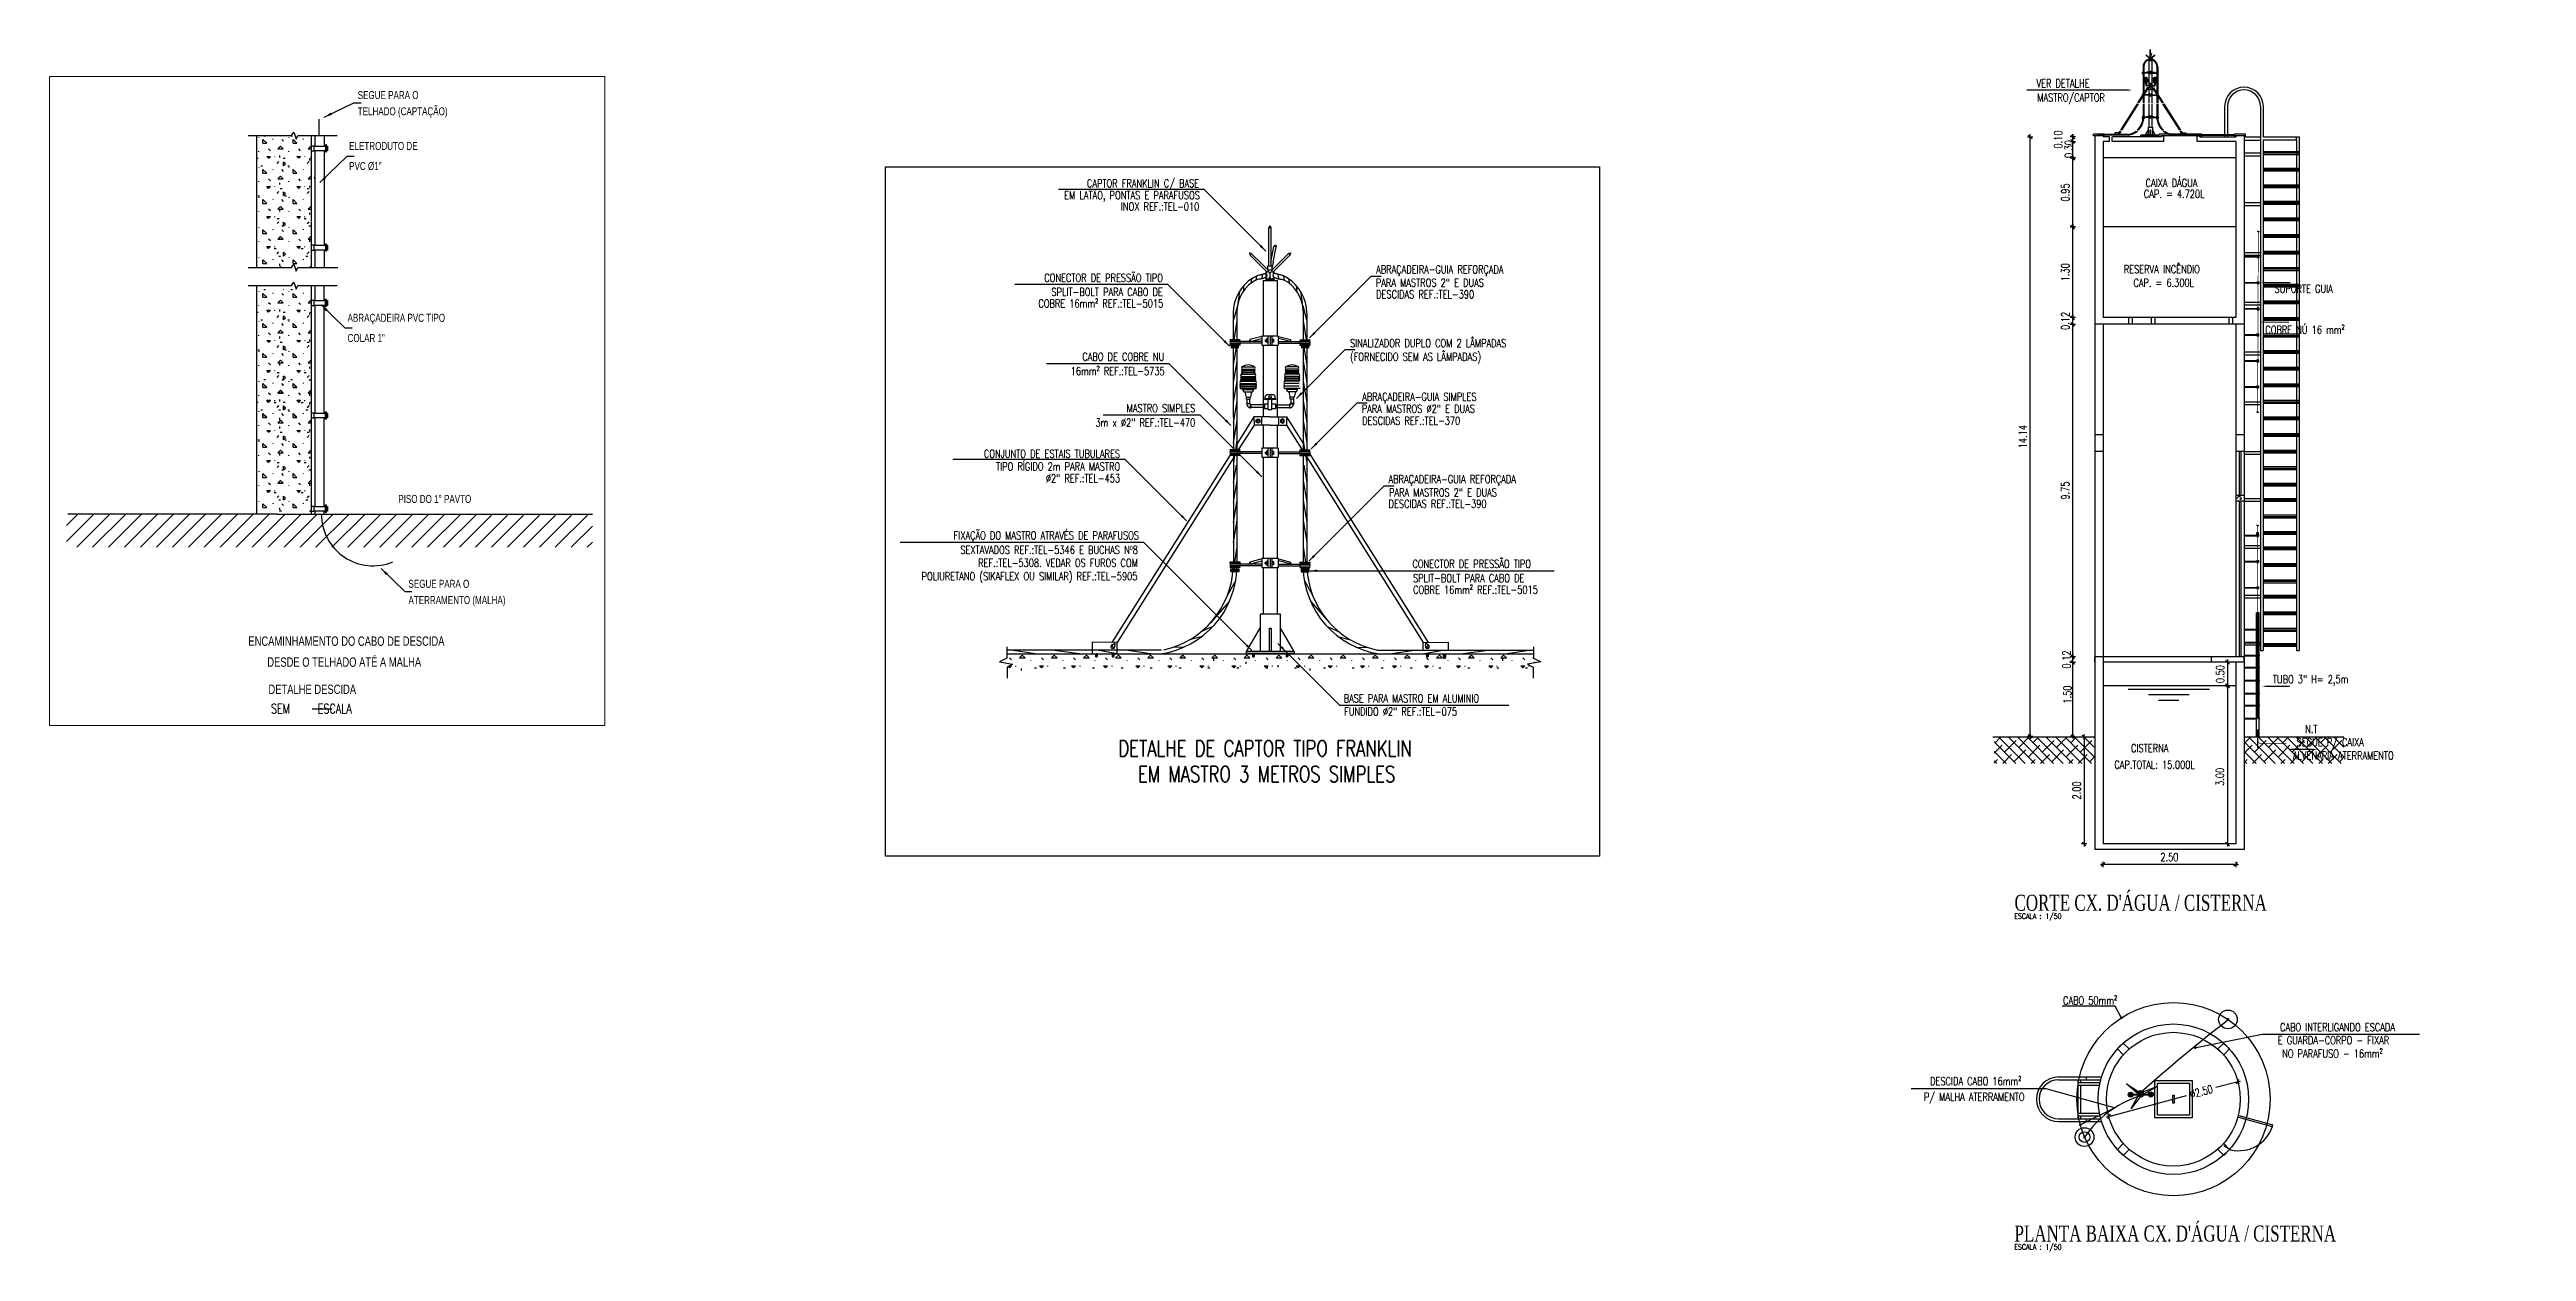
# Model space of a CAD drawing. Header units: inches. Extents: x 462102 to 462370, y 9198066 to 9198227.
# Drawn here: x 462309.04 to 462355.35, y 9198125.4 to 9198147.87 of the extents above; entities that cross this region are included whole.
import ezdxf
from ezdxf import colors
from ezdxf.entities.mleader import LeaderData, LeaderLine
from ezdxf.enums import TextEntityAlignment as Align
from ezdxf.math import Vec2, Vec3

# ---------------------------------------------------------------- set-up
doc = ezdxf.new("R2010")
doc.units = ezdxf.units.IN
doc.header["$MEASUREMENT"] = 0
doc.header["$PDMODE"] = 35
doc.header["$PDSIZE"] = 0.5
doc.linetypes.add('CENTER', pattern=[2, 1.25, -0.25, 0.25, -0.25])
doc.linetypes.add('HIDDEN', pattern=[9.525, 6.35, -3.175])
for name, color, linetype in [('2.DETALHES', 7, 'Continuous'), ('2.JCA.CABO', 3, 'CENTER'), ('C01', 1, 'Continuous'), ('C02', 2, 'Continuous'), ('C03', 3, 'Continuous'), ('C04', 4, 'Continuous'), ('C05', 4, 'Continuous'), ('I-ARQ', 8, 'Continuous'), ('I-CABO', 6, 'Continuous'), ('I-N0RM0-INST', 4, 'Continuous'), ('I-NORMO_INST', 4, 'Continuous'), ('NOTA', 3, 'Continuous'), ('Paredes', 3, 'Continuous')]:
    doc.layers.add(name, color=color, linetype=linetype)
doc.layers.add('I-LIN_CHAMADA', color=9, linetype='Continuous', lineweight=9)
doc.layers.add('I-QUAD_CX', color=3, linetype='Continuous', lineweight=30)
doc.styles.add('100CL', font='romans.shx', dxfattribs={"height": 2.5})
doc.styles.add('125', font='ROMANS.SHX', dxfattribs={"width": 0.75, "height": 0.15})
doc.styles.add('140CL', font='ACENT.shx', dxfattribs={"height": 3.5})
doc.styles.add('80CL', font='ACENT.shx', dxfattribs={"height": 2})
doc.styles.add('ROMANS', font='romans.shx', dxfattribs={"width": 0.75, "height": 0.1})
doc.styles.add('TITULO', font='times.ttf')
doc.linetypes.add('CABO50ESC20', pattern='A,1,-0.5,["+",Standard,S=0.5,R=0,X=-0.1655,Y=-0.25],-0.5', length=2)
doc.dimstyles.new('125', dxfattribs={"dimtxt": 0.15, "dimasz": 0.025, "dimexe": 0.18, "dimexo": 0.06, "dimgap": 0.0625, "dimtad": 1, "dimzin": 0, "dimdsep": 46, "dimtxsty": '125', "dimblk1": 'CRUZ', "dimblk2": 'CRUZ', "dimsah": 1, "dimcen": 0.09, "dimse1": 1, "dimse2": 1, "dimclrt": 256, "dimadec": 0, "dimazin": 0, "dimtfac": 1, "dimtix": 1, "dimtmove": 2, "dimatfit": 3, "dimldrblk": 'CRUZ', "dimfxl": 0.18, "dimtolj": 1, "dimtzin": 0, "dimarcsym": 0})

msp = doc.modelspace()

# ---------------------------------------------------------------- texts
at = {"layer": 'C03', "style": '80CL', "width": 0.75}
for s, p in [('TELHADO (CAPTAÇÃO)', (462314.804, 9198146.64)), ('SEGUE PARA O', (462314.804, 9198146.944)), ('PISO DO 1%%D PAVTO', (462315.563, 9198139.393)), ('SEGUE PARA O', (462315.753, 9198137.806)), ('ATERRAMENTO (MALHA)', (462315.753, 9198137.502))]:
    msp.add_text(s, height=0.15, dxfattribs=at).set_placement(p)
at = {"layer": 'C04', "color": 5, "style": '140CL', "width": 0.75}
for s, p in [('ENCAMINHAMENTO DO CABO DE DESCIDA ', (462314.617, 9198136.669)), ('DESDE O TELHADO ATÉ A MALHA', (462314.552, 9198136.277))]:
    msp.add_text(s, height=0.175, dxfattribs=at).set_placement(p, align=Align.BOTTOM_CENTER)
at = {"layer": 'C04', "color": 5, "style": '100CL', "width": 0.75}
msp.add_text('SEM     ESCALA', height=0.175, dxfattribs=at).set_placement((462313.182, 9198135.459))
at = {"layer": 'C05', "style": '140CL', "width": 0.75}
msp.add_text('DETALHE DESCIDA', height=0.175, dxfattribs=at).set_placement((462313.135, 9198135.821))
at = {"layer": 'I-N0RM0-INST', "style": 'ROMANS', "width": 0.75}
for s, p in [('EM LATÃO, PONTAS E PARAFUSOS', (462330.55, 9198145.07)), ('CAPTOR FRANKLIN C/ BASE', (462330.536, 9198145.293)), ('INOX REF.:TEL-010', (462330.539, 9198144.859)), ('CONECTOR DE PRESSÃO TIPO', (462329.859, 9198143.527)), ('SPLIT-BOLT PARA CABO DE', (462329.858, 9198143.262)), ('COBRE 16mm² REF.:TEL-5015', (462329.864, 9198143.047)), ('CABO DE COBRE NU', (462329.885, 9198142.052)), ('16mm² REF.:TEL-5735', (462329.891, 9198141.784)), ('MASTRO SIMPLES', (462330.463, 9198141.089)), ('3m x %%c2" REF.:TEL-470', (462330.463, 9198140.819)), ('CONJUNTO DE ESTAIS TUBULARES', (462329.058, 9198140.238)), ('TIPO RÍGIDO 2m PARA MASTRO', (462329.058, 9198139.999)), ('%%c2" REF.:TEL-453', (462329.058, 9198139.778)), ('FIXAÇÃO DO MASTRO ATRAVÉS DE PARAFUSOS', (462329.412, 9198138.711)), ('SEXTAVADOS REF.:TEL-5346 E BUCHAS Nº8', (462329.39, 9198138.439)), ('REF.:TEL-5308. VEDAR OS FUROS COM', (462329.39, 9198138.196)), ('POLIURETANO (SIKAFLEX OU SIMILAR) REF.:TEL-5905', (462329.383, 9198137.947))]:
    msp.add_text(s, height=0.15, dxfattribs=at).set_placement(p, align=Align.RIGHT)
for s, p in [('ABRAÇADEIRA-GUIA REFORÇADA', (462333.846, 9198143.759)), ('PARA MASTROS 2" E DUAS', (462333.841, 9198143.511)), ('DESCIDAS REF.:TEL-390', (462333.846, 9198143.293)), ('SINALIZADOR DUPLO COM 2 LÂMPADAS', (462333.358, 9198142.38)), ('(FORNECIDO SEM AS LÂMPADAS)', (462333.358, 9198142.126)), ('ABRAÇADEIRA-GUIA SIMPLES', (462333.584, 9198141.378)), ('PARA MASTROS %%c2" E DUAS', (462333.577, 9198141.153)), ('DESCIDAS REF.:TEL-370', (462333.585, 9198140.93)), ('ABRAÇADEIRA-GUIA REFORÇADA', (462334.078, 9198139.837)), ('DESCIDAS REF.:TEL-390', (462334.079, 9198139.376)), ('PARA MASTROS 2" E DUAS', (462334.086, 9198139.589)), ('CONECTOR DE PRESSÃO TIPO', (462334.524, 9198138.254)), ('SPLIT-BOLT PARA CABO DE', (462334.536, 9198137.988)), ('COBRE 16mm² REF.:TEL-5015', (462334.536, 9198137.77)), ('BASE PARA MASTRO EM ALUMINIO', (462333.239, 9198135.738)), ('FUNDIDO %%C2" REF.:TEL-075', (462333.247, 9198135.493))]:
    msp.add_text(s, height=0.15, dxfattribs=at).set_placement(p, align=Align.MIDDLE_LEFT)
at = {"layer": 'I-NORMO_INST', "style": 'ROMANS', "width": 0.75}
for s, p in [('VER DETALHE', (462346.192, 9198147.163)), ('MASTRO/CAPTOR', (462346.208, 9198146.896)), ('SUPORTE GUIA', (462350.644, 9198143.322)), ('COBRE NÚ 16 mm²', (462350.471, 9198142.554)), ('TUBO 3" H= 2,5m', (462350.612, 9198136.021)), ('ALVENARIA ATERRAMENTO', (462350.986, 9198134.594)), ('SEGUE P/ CAIXA', (462351.056, 9198134.844))]:
    msp.add_text(s, height=0.15, dxfattribs=at).set_placement(p)
at = {"layer": 'I-NORMO_INST', "ltscale": 0.05, "style": 'ROMANS', "width": 0.75}
for s, p in [('CAIXA DÁGUA', (462348.233, 9198145.3)), ('CAP. = 4.720L', (462348.201, 9198145.096)), ('RESERVA INCÊNDIO', (462347.825, 9198143.688)), ('CAP. = 6.300L', (462348.005, 9198143.434)), ('N.T', (462351.216, 9198135.091)), ('CISTERNA', (462347.96, 9198134.732)), ('CAP.TOTAL: 15.000L ', (462347.648, 9198134.424))]:
    msp.add_text(s, height=0.15, dxfattribs=at).set_placement(p)
at = {"layer": 'I-NORMO_INST', "style": 'ROMANS', "width": 0.75}
msp.add_text('1.50', height=0.15, rotation=90, dxfattribs=at).set_placement((462346.845, 9198135.641))
for s, p in [('DETALHE DE CAPTOR TIPO FRANKLIN', (462331.77, 9198134.564)), ('EM MASTRO 3 METROS SIMPLES', (462331.799, 9198134.084))]:
    msp.add_text(s, height=0.3, dxfattribs=at).set_placement(p, align=Align.BOTTOM_CENTER)
for s, p in [('CABO 50mm²', (462347.195, 9198130.1)), ('CABO INTERLIGANDO ESCADA', (462351.821, 9198129.591)), ('E GUARDA-CORPO - FIXAR', (462351.746, 9198129.347)), ('NO PARAFUSO - 16mm²', (462351.726, 9198129.107)), ('DESCIDA CABO 16mm²', (462345.056, 9198128.591)), ('P/ MALHA ATERRAMENTO', (462345.029, 9198128.277))]:
    msp.add_text(s, height=0.15, dxfattribs=at).set_placement(p, align=Align.MIDDLE)
at = {"layer": 'NOTA', "style": '80CL', "width": 0.75}
for s, p in [('ELETRODUTO DE', (462314.644, 9198145.992)), ('PVC %%C1"', (462314.644, 9198145.617)), ('ABRAÇADEIRA PVC TIPO', (462314.614, 9198142.779)), ('COLAR 1"', (462314.614, 9198142.401))]:
    msp.add_text(s, height=0.15, dxfattribs=at).set_placement(p)

# ---------------------------------------------------------------- blocks, each defined once
blk = doc.blocks.new('*X48')
at = {"color": 0}
for p, q in [((0.874, -0.452), (1.326, 0)), ((0.874, -0.187), (1.061, 0)), ((1.042, -0.549), (1.591, 0)), ((1.307, -0.549), (1.856, 0)), ((1.572, -0.549), (2.121, 0)), ((1.837, -0.549), (2.386, 0)), ((2.103, -0.549), (2.652, 0)), ((2.368, -0.549), (2.917, 0)), ((2.633, -0.549), (3.182, 0)), ((2.898, -0.549), (3.447, 0)), ((3.163, -0.549), (3.712, 0)), ((3.428, -0.549), (3.977, 0)), ((3.693, -0.549), (4.243, 0)), ((3.959, -0.549), (4.508, 0)), ((4.224, -0.549), (4.773, 0)), ((4.489, -0.549), (5.038, 0)), ((4.754, -0.549), (5.303, 0)), ((5.019, -0.549), (5.568, 0)), ((5.284, -0.549), (5.834, 0)), ((5.55, -0.549), (6.099, 0)), ((5.815, -0.549), (6.364, 0)), ((6.08, -0.549), (6.629, 0)), ((6.345, -0.549), (6.894, 0)), ((6.61, -0.549), (7.159, 0)), ((6.875, -0.549), (7.425, 0)), ((7.141, -0.549), (7.69, 0)), ((7.406, -0.549), (7.955, 0)), ((7.671, -0.549), (8.22, 0)), ((7.936, -0.549), (8.485, 0)), ((8.201, -0.549), (8.75, 0)), ((8.466, -0.549), (9.016, 0)), ((8.732, -0.549), (9.281, 0)), ((8.997, -0.549), (9.546, 0)), ((0.928, 0), (0.928, 0)), ((0.928, -0.265), (0.928, -0.265)), ((1.061, -0.133), (1.061, -0.133)), ((1.061, -0.398), (1.061, -0.398)), ((1.193, 0), (1.193, 0)), ((1.193, -0.265), (1.193, -0.265)), ((1.326, -0.133), (1.326, -0.133)), ((1.326, -0.398), (1.326, -0.398)), ((1.458, 0), (1.458, 0)), ((1.458, -0.265), (1.458, -0.265)), ((1.591, -0.133), (1.591, -0.133)), ((1.591, -0.398), (1.591, -0.398)), ((1.724, 0), (1.724, 0)), ((1.724, -0.265), (1.724, -0.265)), ((1.856, -0.133), (1.856, -0.133)), ((1.856, -0.398), (1.856, -0.398)), ((1.989, 0), (1.989, 0)), ((1.989, -0.265), (1.989, -0.265)), ((2.121, -0.133), (2.121, -0.133)), ((2.121, -0.398), (2.121, -0.398)), ((2.254, 0), (2.254, 0)), ((2.254, -0.265), (2.254, -0.265)), ((2.386, -0.133), (2.386, -0.133)), ((2.386, -0.398), (2.386, -0.398)), ((2.519, -0.265), (2.519, -0.265)), ((2.652, -0.133), (2.652, -0.133)), ((2.652, -0.398), (2.652, -0.398)), ((2.784, 0), (2.784, 0)), ((2.784, -0.265), (2.784, -0.265)), ((2.917, -0.133), (2.917, -0.133)), ((2.917, -0.398), (2.917, -0.398)), ((3.049, 0), (3.049, 0)), ((3.049, -0.265), (3.049, -0.265)), ((3.182, -0.133), (3.182, -0.133)), ((3.182, -0.398), (3.182, -0.398)), ((3.315, 0), (3.315, 0)), ((3.315, -0.265), (3.315, -0.265)), ((3.447, -0.133), (3.447, -0.133)), ((3.447, -0.398), (3.447, -0.398)), ((3.58, 0), (3.58, 0)), ((3.58, -0.265), (3.58, -0.265)), ((3.712, -0.133), (3.712, -0.133)), ((3.712, -0.398), (3.712, -0.398)), ((3.845, 0), (3.845, 0)), ((3.845, -0.265), (3.845, -0.265)), ((3.977, -0.133), (3.977, -0.133)), ((3.977, -0.398), (3.977, -0.398)), ((4.11, 0), (4.11, 0)), ((4.11, -0.265), (4.11, -0.265)), ((4.243, -0.133), (4.243, -0.133)), ((4.243, -0.398), (4.243, -0.398)), ((4.375, 0), (4.375, 0)), ((4.375, -0.265), (4.375, -0.265)), ((4.508, -0.133), (4.508, -0.133)), ((4.508, -0.398), (4.508, -0.398)), ((4.64, 0), (4.64, 0)), ((4.64, -0.265), (4.64, -0.265)), ((4.773, -0.133), (4.773, -0.133)), ((4.773, -0.398), (4.773, -0.398)), ((4.906, 0), (4.906, 0)), ((4.906, -0.265), (4.906, -0.265)), ((5.038, -0.133), (5.038, -0.133)), ((5.038, -0.398), (5.038, -0.398)), ((5.171, 0), (5.171, 0)), ((5.171, -0.265), (5.171, -0.265)), ((5.303, -0.133), (5.303, -0.133)), ((5.303, -0.398), (5.303, -0.398)), ((5.436, 0), (5.436, 0)), ((5.436, -0.265), (5.436, -0.265)), ((5.568, -0.133), (5.568, -0.133)), ((5.568, -0.398), (5.568, -0.398)), ((5.701, 0), (5.701, 0)), ((5.701, -0.265), (5.701, -0.265)), ((5.834, -0.133), (5.834, -0.133)), ((5.834, -0.398), (5.834, -0.398)), ((5.966, 0), (5.966, 0)), ((5.966, -0.265), (5.966, -0.265)), ((6.099, -0.133), (6.099, -0.133)), ((6.099, -0.398), (6.099, -0.398)), ((6.231, 0), (6.231, 0)), ((6.231, -0.265), (6.231, -0.265)), ((6.364, -0.133), (6.364, -0.133)), ((6.364, -0.398), (6.364, -0.398)), ((6.497, 0), (6.497, 0)), ((6.497, -0.265), (6.497, -0.265)), ((6.629, -0.133), (6.629, -0.133)), ((6.629, -0.398), (6.629, -0.398)), ((6.762, 0), (6.762, 0)), ((6.762, -0.265), (6.762, -0.265)), ((6.894, -0.133), (6.894, -0.133)), ((6.894, -0.398), (6.894, -0.398)), ((7.027, 0), (7.027, 0)), ((7.027, -0.265), (7.027, -0.265)), ((7.159, -0.133), (7.159, -0.133)), ((7.159, -0.398), (7.159, -0.398)), ((7.292, 0), (7.292, 0)), ((7.292, -0.265), (7.292, -0.265)), ((7.425, -0.133), (7.425, -0.133)), ((7.425, -0.398), (7.425, -0.398)), ((7.557, 0), (7.557, 0)), ((7.557, -0.265), (7.557, -0.265)), ((7.69, -0.133), (7.69, -0.133)), ((7.69, -0.398), (7.69, -0.398)), ((7.822, 0), (7.822, 0)), ((7.822, -0.265), (7.822, -0.265)), ((7.955, -0.133), (7.955, -0.133)), ((7.955, -0.398), (7.955, -0.398)), ((8.088, 0), (8.088, 0)), ((8.088, -0.265), (8.088, -0.265)), ((8.22, -0.133), (8.22, -0.133)), ((8.22, -0.398), (8.22, -0.398)), ((8.353, 0), (8.353, 0)), ((8.353, -0.265), (8.353, -0.265)), ((8.485, -0.133), (8.485, -0.133)), ((8.485, -0.398), (8.485, -0.398)), ((8.618, 0), (8.618, 0)), ((8.618, -0.265), (8.618, -0.265)), ((8.75, -0.133), (8.75, -0.133)), ((8.75, -0.398), (8.75, -0.398)), ((8.883, 0), (8.883, 0)), ((8.883, -0.265), (8.883, -0.265)), ((9.016, -0.133), (9.016, -0.133)), ((9.016, -0.398), (9.016, -0.398)), ((9.148, 0), (9.148, 0)), ((9.148, -0.265), (9.148, -0.265)), ((9.262, -0.549), (9.614, -0.197)), ((9.281, -0.133), (9.281, -0.133)), ((9.281, -0.398), (9.281, -0.398)), ((9.413, 0), (9.413, 0)), ((9.413, -0.265), (9.413, -0.265)), ((9.546, -0.133), (9.546, -0.133)), ((9.546, -0.398), (9.546, -0.398)), ((0.928, -0.53), (0.928, -0.53)), ((1.193, -0.53), (1.193, -0.53)), ((1.458, -0.53), (1.458, -0.53)), ((1.724, -0.53), (1.724, -0.53)), ((1.989, -0.53), (1.989, -0.53)), ((2.254, -0.53), (2.254, -0.53)), ((2.519, -0.53), (2.519, -0.53)), ((2.784, -0.53), (2.784, -0.53)), ((3.049, -0.53), (3.049, -0.53)), ((3.315, -0.53), (3.315, -0.53)), ((3.58, -0.53), (3.58, -0.53)), ((3.845, -0.53), (3.845, -0.53)), ((4.11, -0.53), (4.11, -0.53)), ((4.375, -0.53), (4.375, -0.53)), ((4.64, -0.53), (4.64, -0.53)), ((4.906, -0.53), (4.906, -0.53)), ((5.171, -0.53), (5.171, -0.53)), ((5.436, -0.53), (5.436, -0.53)), ((5.701, -0.53), (5.701, -0.53)), ((5.966, -0.53), (5.966, -0.53)), ((6.231, -0.53), (6.231, -0.53)), ((6.497, -0.53), (6.497, -0.53)), ((6.762, -0.53), (6.762, -0.53)), ((7.027, -0.53), (7.027, -0.53)), ((7.292, -0.53), (7.292, -0.53)), ((7.557, -0.53), (7.557, -0.53)), ((7.822, -0.53), (7.822, -0.53)), ((8.088, -0.53), (8.088, -0.53)), ((8.353, -0.53), (8.353, -0.53)), ((8.618, -0.53), (8.618, -0.53)), ((8.883, -0.53), (8.883, -0.53)), ((9.148, -0.53), (9.148, -0.53)), ((9.413, -0.53), (9.413, -0.53)), ((9.527, -0.549), (9.614, -0.462))]:
    blk.add_line(p, q, dxfattribs=at)
blk = doc.blocks.new('_Dot')
at = {"color": 0, "linetype": 'ByBlock', "lineweight": -2}
blk.add_line((-0.5, 0), (-1, 0), dxfattribs=at)
at = {"color": 0, "linetype": 'ByBlock', "const_width": 0.5}
blk.add_lwpolyline([(-0.25, 0, 1), (0.25, 0, 1)], format="xyb", close=True, dxfattribs=at)
blk = doc.blocks.new('*X52')
at = {"color": 0, "linetype": 'ByBlock'}
for p, q in [((387.03, 152.6), (387.03, 152.67)), ((387.04, 152.6), (387.04, 152.67)), ((387.05, 152.6), (387.05, 152.67)), ((387.07, 152.6), (387.07, 152.67)), ((387.08, 152.6), (387.08, 152.67))]:
    blk.add_line(p, q, dxfattribs=at)
blk = doc.blocks.new('*X53')
at = {"color": 0}
for p, q in [((181.767, 175.738), (181.784, 175.755)), ((181.767, 175.72), (181.785, 175.738)), ((181.767, 175.703), (181.786, 175.722)), ((181.768, 175.757), (181.773, 175.762)), ((181.775, 175.693), (181.785, 175.703))]:
    blk.add_line(p, q, dxfattribs=at)
blk = doc.blocks.new('*X54')
at = {"color": 0}
for p, q in [((181.767, 175.738), (181.784, 175.755)), ((181.767, 175.72), (181.785, 175.738)), ((181.767, 175.703), (181.786, 175.722)), ((181.768, 175.757), (181.773, 175.762)), ((181.775, 175.693), (181.785, 175.703))]:
    blk.add_line(p, q, dxfattribs=at)
blk = doc.blocks.new('*X55')
at = {"color": 0}
for p, q in [((221.64, 187.65), (221.66, 187.65)), ((221.64, 187.62), (221.7, 187.62)), ((221.64, 187.58), (221.76, 187.58)), ((221.64, 187.54), (222.58, 187.54)), ((221.64, 187.5), (222.58, 187.5)), ((221.64, 187.47), (222.58, 187.47)), ((221.64, 187.43), (222.58, 187.43)), ((221.64, 187.39), (222.58, 187.39)), ((221.97, 187.58), (222.25, 187.58)), ((222.03, 187.62), (222.19, 187.62)), ((222.07, 187.65), (222.15, 187.65)), ((222.1, 187.69), (222.12, 187.69)), ((222.46, 187.58), (222.58, 187.58)), ((222.52, 187.62), (222.58, 187.62)), ((222.56, 187.65), (222.58, 187.65))]:
    blk.add_line(p, q, dxfattribs=at)
blk = doc.blocks.new('*X56')
at = {"color": 0}
for p, q in [((181.767, 175.738), (181.784, 175.755)), ((181.767, 175.72), (181.785, 175.738)), ((181.767, 175.703), (181.786, 175.722)), ((181.768, 175.757), (181.773, 175.762)), ((181.775, 175.693), (181.785, 175.703))]:
    blk.add_line(p, q, dxfattribs=at)
blk = doc.blocks.new('*X57')
at = {"color": 0}
for p, q in [((181.767, 175.738), (181.784, 175.755)), ((181.767, 175.72), (181.785, 175.738)), ((181.767, 175.703), (181.786, 175.722)), ((181.768, 175.757), (181.773, 175.762)), ((181.775, 175.693), (181.785, 175.703))]:
    blk.add_line(p, q, dxfattribs=at)
blk = doc.blocks.new('A$C53FF4D93')
at = {"layer": 'I-ARQ', "ltscale": 0.05}
for p, q in [((0.4, 1.749), (1.171, 1.749)), ((0.4, 1.699), (1.157, 1.699)), ((0.75, 0.999), (0.75, 1.699)), ((0.75, 1.649), (1.145, 1.649)), ((0.75, 1.599), (1.134, 1.599)), ((0.8, 1.649), (0.8, 1.699)), ((0.8, 1.099), (0.8, 1.599)), ((0.9, 1.699), (0.9, 1.749)), ((0.4, 0.999), (1.158, 0.999)), ((0.4, 0.949), (1.172, 0.949)), ((0.75, 1.099), (1.135, 1.099)), ((0.75, 1.049), (1.145, 1.049)), ((0.8, 0.999), (0.8, 1.049)), ((0.9, 0.949), (0.9, 0.999))]:
    blk.add_line(p, q, dxfattribs=at)
for points in [[(1.454, 2.252), (1.56, 2.145), (1.666, 2.252), (1.56, 2.358)], [(3.257, 2.252), (3.363, 2.145), (3.469, 2.252), (3.363, 2.358)], [(1.454, 0.448), (1.56, 0.342), (1.666, 0.448), (1.56, 0.555)], [(3.257, 0.448), (3.363, 0.342), (3.469, 0.448), (3.363, 0.555)]]:
    blk.add_lwpolyline(points, close=True, dxfattribs=at)
at = {"layer": 'I-ARQ', "ltscale": 0.7}
for radius in [1.35, 1.2]:
    blk.add_circle((2.461, 1.35), radius, dxfattribs=at)
at = {"layer": 'I-ARQ', "ltscale": 0.05}
for radius in [0.4, 0.35]:
    blk.add_arc((0.4, 1.349), radius, 90, 270, dxfattribs=at)
blk = doc.blocks.new('TITOLO HS')
at = {"color": 253, "style": 'ROMANS', "width": 0.7}
blk.add_text('ESCALA :', height=0.002, dxfattribs=at).set_placement((-0.00005, -0.00001))
at = {"style": 'TITULO', "width": 0.7}
blk.add_attdef('LNOME', (0.00006, 0.003), '', height=0.006, dxfattribs=at)
at = {"color": 253, "style": 'ROMANS', "width": 0.7}
blk.add_attdef('LESC', (0.01163, -0.00003), '', height=0.002, dxfattribs=at)
blk = doc.blocks.new('*X58')
at = {"color": 0, "linetype": 'ByBlock'}
for p, q in [((387.03, 152.6), (387.03, 152.67)), ((387.04, 152.6), (387.04, 152.67)), ((387.05, 152.6), (387.05, 152.67)), ((387.07, 152.6), (387.07, 152.67)), ((387.08, 152.6), (387.08, 152.67))]:
    blk.add_line(p, q, dxfattribs=at)
blk = doc.blocks.new('*X59')
at = {"color": 0}
for p, q in [((221.6, 187.7), (221.7, 187.7)), ((221.6, 187.6), (221.8, 187.6)), ((221.6, 187.6), (221.7, 187.6)), ((221.6, 187.5), (222.6, 187.5)), ((221.6, 187.5), (222.6, 187.5)), ((221.6, 187.5), (222.6, 187.5)), ((221.6, 187.4), (222.6, 187.4)), ((221.6, 187.4), (222.6, 187.4)), ((222, 187.6), (222.3, 187.6)), ((222, 187.6), (222.2, 187.6)), ((222.1, 187.7), (222.1, 187.7)), ((222.1, 187.7), (222.1, 187.7)), ((222.5, 187.6), (222.6, 187.6)), ((222.5, 187.6), (222.6, 187.6)), ((222.6, 187.7), (222.6, 187.7))]:
    blk.add_line(p, q, dxfattribs=at)
blk = doc.blocks.new('*X51')
at = {"color": 0}
for p, q in [((3.422, 3.11), (3.43, 3.11)), ((3.429, 3.1), (3.459, 3.1)), ((3.437, 3.11), (3.458, 3.11))]:
    blk.add_line(p, q, dxfattribs=at)
blk = doc.blocks.new('CRUZ')
for p, q in [((-2, 0), (2, 0)), ((-1.4, -1.4), (1.4, 1.4)), ((0, 2), (0, -2))]:
    blk.add_line(p, q)
blk = doc.blocks.new('*D63')
at = {"layer": 'DEFPOINTS', "color": 0}
for p in [(462349.918, 9198135.973), (462349.764, 9198133.017), (462350.073, 9198133.017)]:
    blk.add_point(p, dxfattribs=at)
at = {"layer": 'I-NORMO_INST', "color": 0, "lineweight": -2}
blk.add_line((462349.764, 9198135.948), (462349.764, 9198133.042), dxfattribs=at)
at = {"layer": 'I-NORMO_INST', "color": 0, "lineweight": -2, "xscale": 0.025, "yscale": 0.025, "zscale": 0.025}
for p, rotation in [((462349.764, 9198135.973), 90), ((462349.764, 9198133.017), 270)]:
    blk.add_blockref('CRUZ', p, dxfattribs=dict(at, rotation=rotation))
at = {"layer": 'I-NORMO_INST', "insert": (462349.622, 9198134.271), "char_height": 0.15, "attachment_point": 5, "rotation": 90, "style": '125'}
blk.add_mtext('\\A1;3.00', dxfattribs=at)
blk = doc.blocks.new('*D64')
at = {"layer": 'DEFPOINTS', "color": 0}
for p in [(462346.87, 9198142.733), (462347.282, 9198142.733), (462347.282, 9198136.517)]:
    blk.add_point(p, dxfattribs=at)
at = {"layer": 'I-NORMO_INST', "color": 0, "lineweight": -2}
blk.add_line((462346.87, 9198136.542), (462346.87, 9198142.708), dxfattribs=at)
at = {"layer": 'I-NORMO_INST', "color": 0, "lineweight": -2, "xscale": 0.025, "yscale": 0.025, "zscale": 0.025}
for p, rotation in [((462346.87, 9198142.733), 90), ((462346.87, 9198136.517), 270)]:
    blk.add_blockref('CRUZ', p, dxfattribs=dict(at, rotation=rotation))
at = {"layer": 'I-NORMO_INST', "insert": (462346.732, 9198139.625), "char_height": 0.15, "attachment_point": 5, "rotation": 90, "style": '125'}
blk.add_mtext('\\A1;9.75', dxfattribs=at)
blk = doc.blocks.new('*D65')
at = {"layer": 'DEFPOINTS', "color": 0}
for p in [(462346.87, 9198142.857), (462347.282, 9198142.733), (462347.437, 9198142.857)]:
    blk.add_point(p, dxfattribs=at)
at = {"layer": 'I-NORMO_INST', "color": 0, "lineweight": -2}
for p, q in [((462346.87, 9198142.882), (462346.87, 9198142.907)), ((462346.87, 9198142.733), (462346.87, 9198142.857)), ((462346.87, 9198142.708), (462346.87, 9198142.683))]:
    blk.add_line(p, q, dxfattribs=at)
at = {"layer": 'I-NORMO_INST', "color": 0, "lineweight": -2, "xscale": 0.025, "yscale": 0.025, "zscale": 0.025}
for p, rotation in [((462346.87, 9198142.857), 270), ((462346.87, 9198142.733), 90)]:
    blk.add_blockref('CRUZ', p, dxfattribs=dict(at, rotation=rotation))
at = {"layer": 'I-NORMO_INST', "insert": (462346.732, 9198142.795), "char_height": 0.15, "attachment_point": 5, "rotation": 90, "style": '125'}
blk.add_mtext('\\A1;0.12', dxfattribs=at)
blk = doc.blocks.new('*D66')
at = {"layer": 'DEFPOINTS', "color": 0}
for p in [(462347.437, 9198133.017), (462347.437, 9198132.634), (462349.918, 9198132.72)]:
    blk.add_point(p, dxfattribs=at)
at = {"layer": 'I-NORMO_INST', "color": 0, "lineweight": -2}
blk.add_line((462349.893, 9198132.634), (462347.462, 9198132.634), dxfattribs=at)
at = {"layer": 'I-NORMO_INST', "color": 0, "lineweight": -2, "xscale": 0.025, "yscale": 0.025, "zscale": 0.025, "rotation": 180}
blk.add_blockref('CRUZ', (462347.437, 9198132.634), dxfattribs=at)
at = {"layer": 'I-NORMO_INST', "color": 0, "lineweight": -2, "xscale": 0.025, "yscale": 0.025, "zscale": 0.025}
blk.add_blockref('CRUZ', (462349.918, 9198132.634), dxfattribs=at)
at = {"layer": 'I-NORMO_INST', "insert": (462348.677, 9198132.772), "char_height": 0.15, "attachment_point": 5, "style": '125'}
blk.add_mtext('\\A1;2.50', dxfattribs=at)
blk = doc.blocks.new('*D67')
at = {"layer": 'DEFPOINTS', "color": 0}
for p in [(462349.779, 9198136.413), (462349.764, 9198135.973), (462350.02, 9198135.973)]:
    blk.add_point(p, dxfattribs=at)
at = {"layer": 'I-NORMO_INST', "color": 0, "lineweight": -2}
for p, q in [((462349.764, 9198136.438), (462349.764, 9198136.463)), ((462349.764, 9198136.413), (462349.764, 9198135.973)), ((462349.764, 9198135.948), (462349.764, 9198135.923))]:
    blk.add_line(p, q, dxfattribs=at)
at = {"layer": 'I-NORMO_INST', "color": 0, "lineweight": -2, "xscale": 0.025, "yscale": 0.025, "zscale": 0.025}
for p, rotation in [((462349.764, 9198136.413), 270), ((462349.764, 9198135.973), 90)]:
    blk.add_blockref('CRUZ', p, dxfattribs=dict(at, rotation=rotation))
at = {"layer": 'I-NORMO_INST', "insert": (462349.627, 9198136.193), "char_height": 0.15, "attachment_point": 5, "rotation": 90, "style": '125'}
blk.add_mtext('\\A1;0.50', dxfattribs=at)
blk = doc.blocks.new('*D68')
at = {"layer": 'DEFPOINTS', "color": 0}
for p in [(462347.269, 9198135.017), (462347.082, 9198133.017), (462347.437, 9198133.017)]:
    blk.add_point(p, dxfattribs=at)
at = {"layer": 'I-NORMO_INST', "color": 0, "lineweight": -2}
blk.add_line((462347.082, 9198134.992), (462347.082, 9198133.042), dxfattribs=at)
at = {"layer": 'I-NORMO_INST', "color": 0, "lineweight": -2, "xscale": 0.025, "yscale": 0.025, "zscale": 0.025}
for p, rotation in [((462347.082, 9198135.017), 90), ((462347.082, 9198133.017), 270)]:
    blk.add_blockref('CRUZ', p, dxfattribs=dict(at, rotation=rotation))
at = {"layer": 'I-NORMO_INST', "insert": (462346.944, 9198134.017), "char_height": 0.15, "attachment_point": 5, "rotation": 90, "style": '125'}
blk.add_mtext('\\A1;2.00', dxfattribs=at)
blk = doc.blocks.new('*D69')
at = {"layer": 'DEFPOINTS', "color": 0}
for p in [(462346.87, 9198144.553), (462347.162, 9198144.553), (462347.162, 9198142.857)]:
    blk.add_point(p, dxfattribs=at)
at = {"layer": 'I-NORMO_INST', "color": 0, "lineweight": -2}
blk.add_line((462346.87, 9198142.882), (462346.87, 9198144.528), dxfattribs=at)
at = {"layer": 'I-NORMO_INST', "color": 0, "lineweight": -2, "xscale": 0.025, "yscale": 0.025, "zscale": 0.025}
for p, rotation in [((462346.87, 9198144.553), 90), ((462346.87, 9198142.857), 270)]:
    blk.add_blockref('CRUZ', p, dxfattribs=dict(at, rotation=rotation))
at = {"layer": 'I-NORMO_INST', "insert": (462346.732, 9198143.705), "char_height": 0.15, "attachment_point": 5, "rotation": 90, "style": '125'}
blk.add_mtext('\\A1;1.30', dxfattribs=at)
blk = doc.blocks.new('*D70')
at = {"layer": 'DEFPOINTS', "color": 0}
for p in [(462346.074, 9198146.236), (462347.437, 9198146.236), (462346.699, 9198135.028)]:
    blk.add_point(p, dxfattribs=at)
at = {"layer": 'I-NORMO_INST', "color": 0, "lineweight": -2}
blk.add_line((462346.074, 9198135.053), (462346.074, 9198146.211), dxfattribs=at)
at = {"layer": 'I-NORMO_INST', "color": 0, "lineweight": -2, "xscale": 0.025, "yscale": 0.025, "zscale": 0.025}
for p, rotation in [((462346.074, 9198146.236), 90), ((462346.074, 9198135.028), 270)]:
    blk.add_blockref('CRUZ', p, dxfattribs=dict(at, rotation=rotation))
at = {"layer": 'I-NORMO_INST', "insert": (462345.937, 9198140.632), "char_height": 0.15, "attachment_point": 5, "rotation": 90, "style": '125'}
blk.add_mtext('\\A1;14.14', dxfattribs=at)
blk = doc.blocks.new('*D71')
at = {"layer": 'DEFPOINTS', "color": 0}
for p in [(462346.87, 9198145.843), (462347.437, 9198145.843), (462347.162, 9198144.553)]:
    blk.add_point(p, dxfattribs=at)
at = {"layer": 'I-NORMO_INST', "color": 0, "lineweight": -2}
blk.add_line((462346.87, 9198144.578), (462346.87, 9198145.818), dxfattribs=at)
at = {"layer": 'I-NORMO_INST', "color": 0, "lineweight": -2, "xscale": 0.025, "yscale": 0.025, "zscale": 0.025}
for p, rotation in [((462346.87, 9198145.843), 90), ((462346.87, 9198144.553), 270)]:
    blk.add_blockref('CRUZ', p, dxfattribs=dict(at, rotation=rotation))
at = {"layer": 'I-NORMO_INST', "insert": (462346.732, 9198145.198), "char_height": 0.15, "attachment_point": 5, "rotation": 90, "style": '125'}
blk.add_mtext('\\A1;0.95', dxfattribs=at)
blk = doc.blocks.new('*D72')
at = {"layer": 'DEFPOINTS', "color": 0}
for p in [(462346.642, 9198146.153), (462346.872, 9198146.153), (462347.437, 9198145.843)]:
    blk.add_point(p, dxfattribs=at)
at = {"layer": 'I-NORMO_INST', "color": 0, "lineweight": -2}
blk.add_line((462346.872, 9198145.868), (462346.872, 9198146.128), dxfattribs=at)
at = {"layer": 'I-NORMO_INST', "color": 0, "lineweight": -2, "xscale": 0.025, "yscale": 0.025, "zscale": 0.025}
for p, rotation in [((462346.872, 9198146.153), 90), ((462346.872, 9198145.843), 270)]:
    blk.add_blockref('CRUZ', p, dxfattribs=dict(at, rotation=rotation))
at = {"layer": 'I-NORMO_INST', "insert": (462346.797, 9198146.01), "char_height": 0.15, "attachment_point": 5, "rotation": 90, "style": '125'}
blk.add_mtext('\\A1;0.30', dxfattribs=at)
blk = doc.blocks.new('*D73')
at = {"layer": 'DEFPOINTS', "color": 0}
for p in [(462346.87, 9198136.517), (462347.437, 9198136.517), (462347.437, 9198136.413)]:
    blk.add_point(p, dxfattribs=at)
at = {"layer": 'I-NORMO_INST', "color": 0, "lineweight": -2}
for p, q in [((462346.87, 9198136.542), (462346.87, 9198136.567)), ((462346.87, 9198136.413), (462346.87, 9198136.517)), ((462346.87, 9198136.388), (462346.87, 9198136.363))]:
    blk.add_line(p, q, dxfattribs=at)
at = {"layer": 'I-NORMO_INST', "color": 0, "lineweight": -2, "xscale": 0.025, "yscale": 0.025, "zscale": 0.025}
for p, rotation in [((462346.87, 9198136.517), 270), ((462346.87, 9198136.413), 90)]:
    blk.add_blockref('CRUZ', p, dxfattribs=dict(at, rotation=rotation))
at = {"layer": 'I-NORMO_INST', "insert": (462346.756, 9198136.465), "char_height": 0.15, "attachment_point": 5, "rotation": 90, "style": '125'}
blk.add_mtext('\\A1;0.12', dxfattribs=at)
blk = doc.blocks.new('*D74')
at = {"layer": 'DEFPOINTS', "color": 0}
for p in [(462346.872, 9198146.236), (462347.437, 9198146.236), (462347.437, 9198146.153)]:
    blk.add_point(p, dxfattribs=at)
at = {"layer": 'I-NORMO_INST', "color": 0, "lineweight": -2}
for p, q in [((462346.872, 9198146.261), (462346.872, 9198146.286)), ((462346.872, 9198146.153), (462346.872, 9198146.236)), ((462346.872, 9198146.128), (462346.872, 9198146.103))]:
    blk.add_line(p, q, dxfattribs=at)
at = {"layer": 'I-NORMO_INST', "color": 0, "lineweight": -2, "xscale": 0.025, "yscale": 0.025, "zscale": 0.025}
for p, rotation in [((462346.872, 9198146.236), 270), ((462346.872, 9198146.153), 90)]:
    blk.add_blockref('CRUZ', p, dxfattribs=dict(at, rotation=rotation))
at = {"layer": 'I-NORMO_INST', "insert": (462346.596, 9198146.187), "char_height": 0.15, "attachment_point": 5, "rotation": 90, "style": '125'}
blk.add_mtext('\\A1;0.10', dxfattribs=at)
blk = doc.blocks.new('*D76')
at = {"layer": 'DEFPOINTS', "color": 0}
for p in [(462349.96, 9198128.572), (462347.547, 9198127.919)]:
    blk.add_point(p, dxfattribs=at)
at = {"layer": 'I-NORMO_INST', "color": 0, "lineweight": -2}
for p, q in [((462347.572, 9198127.925), (462349, 9198128.312)), ((462349.936, 9198128.566), (462349.549, 9198128.461))]:
    blk.add_line(p, q, dxfattribs=at)
at = {"layer": 'I-NORMO_INST', "color": 0, "lineweight": -2, "xscale": 0.025, "yscale": 0.025, "zscale": 0.025}
for p, rotation in [((462349.96, 9198128.572), 15.16129492263011), ((462347.547, 9198127.919), 195.1612949226301)]:
    blk.add_blockref('CRUZ', p, dxfattribs=dict(at, rotation=rotation))
at = {"layer": 'I-NORMO_INST', "insert": (462349.275, 9198128.387), "char_height": 0.15, "attachment_point": 5, "rotation": 15.1613, "style": '125'}
blk.add_mtext('\\A1;∅2.50', dxfattribs=at)

# ---------------------------------------------------------------- dimensions: what is measured, and where the dimension line sits
at = {"layer": 'I-NORMO_INST'}
for base, p1, p2, angle, text, picture, middle in [((462346.074, 9198146.236), (462346.699, 9198135.028), (462347.437, 9198146.236), 90, '14.14', '*D70', (462345.937, 9198140.632)), ((462346.87, 9198145.843), (462347.162, 9198144.553), (462347.437, 9198145.843), 90, '0.95', '*D71', (462346.732, 9198145.198)), ((462346.87, 9198144.553), (462347.162, 9198142.857), (462347.162, 9198144.553), 90, '1.30', '*D69', (462346.732, 9198143.705)), ((462346.87, 9198142.857), (462347.282, 9198142.733), (462347.437, 9198142.857), 90, '0.12', '*D65', (462346.732, 9198142.795)), ((462346.87, 9198142.733), (462347.282, 9198136.517), (462347.282, 9198142.733), 90, '9.75', '*D64', (462346.732, 9198139.625)), ((462349.764, 9198135.973), (462349.779, 9198136.413), (462350.02, 9198135.973), 90, '0.50', '*D67', (462349.627, 9198136.193)), ((462347.082, 9198133.017), (462347.269, 9198135.017), (462347.437, 9198133.017), 90, '2.00', '*D68', (462346.944, 9198134.017)), ((462347.437, 9198132.634), (462349.918, 9198132.72), (462347.437, 9198133.017), 180, '2.50', '*D66', (462348.677, 9198132.772))]:
    dim = msp.add_linear_dim(base=base, p1=p1, p2=p2, angle=angle, text=text, dimstyle='125', dxfattribs=at)
    dim.commit()
    dim.dimension.update_dxf_attribs({"geometry": picture, "text_midpoint": middle})
for base, p1, p2, text, picture, middle in [((462346.872, 9198146.236), (462347.437, 9198146.153), (462347.437, 9198146.236), '0.10', '*D74', (462346.596, 9198146.187)), ((462346.872, 9198146.153), (462347.437, 9198145.843), (462346.642, 9198146.153), '0.30', '*D72', (462346.797, 9198146.01)), ((462346.87, 9198136.517), (462347.437, 9198136.413), (462347.437, 9198136.517), '0.12', '*D73', (462346.756, 9198136.465)), ((462349.764, 9198133.017), (462349.918, 9198135.973), (462350.073, 9198133.017), '3.00', '*D63', (462349.622, 9198134.271))]:
    dim = msp.add_linear_dim(base=base, p1=p1, p2=p2, angle=90, text=text, dimstyle='125', dxfattribs=at)
    dim.commit()
    dim.dimension.update_dxf_attribs({"geometry": picture, "text_midpoint": middle, "dimtype": 160})
dim = msp.add_diameter_dim_2p(p1=(462347.547, 9198127.919), p2=(462349.96, 9198128.572), dimstyle='125', dxfattribs=at)
dim.commit()
dim.dimension.update_dxf_attribs({"geometry": '*D76', "text_midpoint": (462349.275, 9198128.387), "dimtype": 163})

# ---------------------------------------------------------------- hatches: boundary and pattern name
at = {"layer": 'C01', "linetype": 'Continuous'}
h = msp.add_hatch(dxfattribs=at)
h.set_pattern_fill('CONCRE', color=256, scale=0.5625, style=0)
h.set_pattern_definition([(0, (462314.7189, 9198143.3056), (0.5625, 0.5625), [0.07031, -0.49219]), (90, (462314.7189, 9198143.3056), (-0.5625, 0.5625), [0.07031, -0.49219]), (135, (462314.78923, 9198143.3056), (-0.5625, 0), [0.09944, -0.69606]), (0, (462314.78923, 9198143.622), (0.5625, 0.5625), [0.07031, -0.49219]), (45, (462314.8244, 9198143.58685), (0, 0.5625), [0.04972, -0.74578]), (135, (462314.8244, 9198143.58685), (-0.5625, 0), [0.04972, -0.74578]), (0, (462315.00017, 9198143.76263), (0.5625, 0.5625), [0.09944, -0.46306]), (45, (462315.00017, 9198143.76263), (0, 0.5625), [0.07031, -0.72518]), (135, (462315.0996, 9198143.76263), (-0.5625, 0), [0.07031, -0.72518]), (90, (462315.10564, 9198143.4462), (-0.5625, 0.5625), [0.07031, -0.49219]), (45, (462315.10564, 9198143.44623), (0, 0.5625), [0.04972, -0.74578]), (135, (462315.1408, 9198143.4814), (-0.5625, 0), [0.04972, -0.74578]), (0, (462314.78923, 9198143.4462), (0.5625, 0.5625), [0.035156, -0.471094]), (0, (462315.2111, 9198143.58685), (0.5625, 0.5625), [0.035156, -0.471094]), (90, (462315.0353, 9198143.65716), (-0.5625, 0.5625), [0.035156, -0.471094]), (135, (462315.10564, 9198143.34076), (-0.5625, 0), [0.04972, -0.74578]), (135, (462314.85954, 9198143.72748), (-0.5625, 0), [0.04972, -0.74578]), (45, (462314.9826, 9198143.49017), (0, 0.5625), [0.04972, -0.74578]), (90, (462314.9123, 9198143.3759), (-0.5625, 0.5625), [0.00879, -0.55371]), (90, (462314.93865, 9198143.6132), (-0.5625, 0.5625), [0.00879, -0.55371]), (90, (462315.2023, 9198143.7099), (-0.5625, 0.5625), [0.00879, -0.55371]), (90, (462315.2111, 9198143.41107), (-0.5625, 0.5625), [0.00879, -0.55371])])
h.paths.add_polyline_path([(462313.935, 9198144.121), (462313.935, 9198144.211), (462313.935, 9198144.464), (462313.935, 9198144.65), (462313.935, 9198144.66), (462313.935, 9198144.975), (462313.935, 9198145.976), (462313.935, 9198146.066), (462313.935, 9198146.262), (462313.684, 9198146.262), (462313.65, 9198146.196), (462313.63, 9198146.263), (462313.565, 9198146.263), (462312.911, 9198146.263), (462312.911, 9198143.794), (462313.565, 9198143.794), (462313.612, 9198143.857), (462313.63, 9198143.793), (462313.684, 9198143.793), (462313.935, 9198143.793)])
h = msp.add_hatch(dxfattribs=at)
h.set_pattern_fill('CONCRE', color=256, scale=0.5625, style=0)
h.set_pattern_definition([(0, (462314.7189, 9198140.42775), (0.5625, 0.5625), [0.07031, -0.49219]), (90, (462314.7189, 9198140.42775), (-0.5625, 0.5625), [0.07031, -0.49219]), (135, (462314.78923, 9198140.42775), (-0.5625, 0), [0.09944, -0.69606]), (0, (462314.78923, 9198140.74416), (0.5625, 0.5625), [0.07031, -0.49219]), (45, (462314.8244, 9198140.709), (0, 0.5625), [0.04972, -0.74578]), (135, (462314.8244, 9198140.709), (-0.5625, 0), [0.04972, -0.74578]), (0, (462315.00017, 9198140.8848), (0.5625, 0.5625), [0.09944, -0.46306]), (45, (462315.00017, 9198140.8848), (0, 0.5625), [0.07031, -0.72518]), (135, (462315.0996, 9198140.8848), (-0.5625, 0), [0.07031, -0.72518]), (90, (462315.10564, 9198140.5684), (-0.5625, 0.5625), [0.07031, -0.49219]), (45, (462315.10564, 9198140.56838), (0, 0.5625), [0.04972, -0.74578]), (135, (462315.1408, 9198140.60353), (-0.5625, 0), [0.04972, -0.74578]), (0, (462314.78923, 9198140.5684), (0.5625, 0.5625), [0.035156, -0.471094]), (0, (462315.2111, 9198140.709), (0.5625, 0.5625), [0.035156, -0.471094]), (90, (462315.0353, 9198140.7793), (-0.5625, 0.5625), [0.035156, -0.471094]), (135, (462315.10564, 9198140.4629), (-0.5625, 0), [0.04972, -0.74578]), (135, (462314.85954, 9198140.84963), (-0.5625, 0), [0.04972, -0.74578]), (45, (462314.9826, 9198140.61232), (0, 0.5625), [0.04972, -0.74578]), (90, (462314.9123, 9198140.49806), (-0.5625, 0.5625), [0.00879, -0.55371]), (90, (462314.93865, 9198140.73537), (-0.5625, 0.5625), [0.00879, -0.55371]), (90, (462315.2023, 9198140.83205), (-0.5625, 0.5625), [0.00879, -0.55371]), (90, (462315.2111, 9198140.5332), (-0.5625, 0.5625), [0.00879, -0.55371])])
h.paths.add_polyline_path([(462313.935, 9198141.243), (462313.935, 9198141.333), (462313.935, 9198141.586), (462313.935, 9198141.772), (462313.935, 9198141.782), (462313.935, 9198142.098), (462313.935, 9198143.099), (462313.935, 9198143.189), (462313.935, 9198143.384), (462313.684, 9198143.384), (462313.65, 9198143.318), (462313.63, 9198143.385), (462313.565, 9198143.385), (462312.911, 9198143.385), (462312.911, 9198140.916), (462313.565, 9198140.916), (462313.612, 9198140.979), (462313.63, 9198140.916), (462313.684, 9198140.916), (462313.935, 9198140.916)])
h = msp.add_hatch(dxfattribs=at)
h.set_pattern_fill('CONCRE', color=256, scale=0.5625, style=0)
h.set_pattern_definition([(0, (462314.7189, 9198138.7446), (0.5625, 0.5625), [0.07031, -0.49219]), (90, (462314.7189, 9198138.7446), (-0.5625, 0.5625), [0.07031, -0.49219]), (135, (462314.78923, 9198138.7446), (-0.5625, 0), [0.09944, -0.69606]), (0, (462314.78923, 9198139.061), (0.5625, 0.5625), [0.07031, -0.49219]), (45, (462314.8244, 9198139.02587), (0, 0.5625), [0.04972, -0.74578]), (135, (462314.8244, 9198139.02587), (-0.5625, 0), [0.04972, -0.74578]), (0, (462315.00017, 9198139.20165), (0.5625, 0.5625), [0.09944, -0.46306]), (45, (462315.00017, 9198139.20165), (0, 0.5625), [0.07031, -0.72518]), (135, (462315.0996, 9198139.20165), (-0.5625, 0), [0.07031, -0.72518]), (90, (462315.10564, 9198138.88524), (-0.5625, 0.5625), [0.07031, -0.49219]), (45, (462315.10564, 9198138.88524), (0, 0.5625), [0.04972, -0.74578]), (135, (462315.1408, 9198138.9204), (-0.5625, 0), [0.04972, -0.74578]), (0, (462314.78923, 9198138.88524), (0.5625, 0.5625), [0.035156, -0.471094]), (0, (462315.2111, 9198139.02587), (0.5625, 0.5625), [0.035156, -0.471094]), (90, (462315.0353, 9198139.0962), (-0.5625, 0.5625), [0.035156, -0.471094]), (135, (462315.10564, 9198138.77977), (-0.5625, 0), [0.04972, -0.74578]), (135, (462314.85954, 9198139.1665), (-0.5625, 0), [0.04972, -0.74578]), (45, (462314.9826, 9198138.9292), (0, 0.5625), [0.04972, -0.74578]), (90, (462314.9123, 9198138.81493), (-0.5625, 0.5625), [0.00879, -0.55371]), (90, (462314.93865, 9198139.05224), (-0.5625, 0.5625), [0.00879, -0.55371]), (90, (462315.2023, 9198139.1489), (-0.5625, 0.5625), [0.00879, -0.55371]), (90, (462315.2111, 9198138.8501), (-0.5625, 0.5625), [0.00879, -0.55371])])
h.paths.add_polyline_path([(462313.935, 9198139.56), (462313.935, 9198139.65), (462313.935, 9198139.903), (462313.935, 9198140.089), (462313.935, 9198140.099), (462313.935, 9198140.414), (462313.935, 9198141.415), (462313.935, 9198141.505), (462313.935, 9198141.701), (462313.684, 9198141.701), (462313.65, 9198141.635), (462313.63, 9198141.702), (462313.565, 9198141.702), (462312.911, 9198141.702), (462312.911, 9198139.233), (462313.565, 9198139.233), (462313.612, 9198139.296), (462313.63, 9198139.233), (462313.684, 9198139.233), (462313.935, 9198139.233)])
at = {"layer": 'C01'}
h = msp.add_hatch(dxfattribs=at)
h.set_pattern_fill('CONCRE', color=256, scale=0.6, style=0)
h.set_pattern_definition([(0, (462323.87497, 9198127.0073), (0.6, 0.6), [0.075, -0.525]), (90, (462323.87497, 9198127.0073), (-0.6, 0.6), [0.075, -0.525]), (135, (462323.94997, 9198127.0073), (-0.6, 0), [0.106066, -0.742462]), (0, (462323.94997, 9198127.3448), (0.6, 0.6), [0.075, -0.525]), (45, (462323.98747, 9198127.3073), (0, 0.6), [0.053033, -0.795495]), (135, (462323.98747, 9198127.3073), (-0.6, 0), [0.053033, -0.795495]), (0, (462324.17497, 9198127.4948), (0.6, 0.6), [0.106066, -0.493934]), (45, (462324.17497, 9198127.4948), (0, 0.6), [0.075, -0.773528]), (135, (462324.28103, 9198127.4948), (-0.6, 0), [0.075, -0.773528]), (90, (462324.28747, 9198127.1573), (-0.6, 0.6), [0.075, -0.525]), (45, (462324.28747, 9198127.1573), (0, 0.6), [0.053033, -0.795495]), (135, (462324.32497, 9198127.1948), (-0.6, 0), [0.053033, -0.795495]), (0, (462323.94997, 9198127.1573), (0.6, 0.6), [0.0375, -0.5025]), (0, (462324.39997, 9198127.3073), (0.6, 0.6), [0.0375, -0.5025]), (90, (462324.21247, 9198127.3823), (-0.6, 0.6), [0.0375, -0.5025]), (135, (462324.28747, 9198127.0448), (-0.6, 0), [0.053033, -0.795495]), (135, (462324.02497, 9198127.4573), (-0.6, 0), [0.053033, -0.795495]), (45, (462324.1562, 9198127.20418), (0, 0.6), [0.053033, -0.795495]), (90, (462324.0812, 9198127.0823), (-0.6, 0.6), [0.009375, -0.590625]), (90, (462324.10934, 9198127.3354), (-0.6, 0.6), [0.009375, -0.590625]), (90, (462324.3906, 9198127.43855), (-0.6, 0.6), [0.009375, -0.590625]), (90, (462324.39997, 9198127.1198), (-0.6, 0.6), [0.009375, -0.590625])])
h.paths.add_polyline_path([(462332.175, 9198136.517), (462332.183, 9198136.526), (462332.182, 9198136.527), (462332.184, 9198136.532), (462332.181, 9198136.534), (462332.184, 9198136.539), (462332.184, 9198136.54), (462332.169, 9198136.525), (462332.168, 9198136.524), (462332.172, 9198136.519)], flags=0)
h.paths.add_polyline_path([(462328.931, 9198136.525), (462328.917, 9198136.539), (462328.916, 9198136.539), (462328.919, 9198136.534), (462328.916, 9198136.531), (462328.918, 9198136.527), (462328.917, 9198136.525), (462328.925, 9198136.517), (462328.928, 9198136.519), (462328.932, 9198136.524)], flags=0)
h.paths.add_polyline_path([(462328.931, 9198136.538), (462328.918, 9198136.552), (462328.918, 9198136.55), (462328.916, 9198136.547), (462328.919, 9198136.542), (462328.917, 9198136.539), (462328.931, 9198136.525), (462328.93, 9198136.527), (462328.932, 9198136.531), (462328.93, 9198136.534)], flags=0)
h.paths.add_polyline_path([(462334.803, 9198136.517), (462334.811, 9198136.525), (462334.81, 9198136.527), (462334.812, 9198136.531), (462334.81, 9198136.534), (462334.812, 9198136.539), (462334.812, 9198136.539), (462334.797, 9198136.525), (462334.797, 9198136.524), (462334.8, 9198136.519)], flags=0)
h.paths.add_polyline_path([(462331.552, 9198136.57), (462331.555, 9198136.57), (462331.56, 9198136.57), (462331.559, 9198136.567), (462331.558, 9198136.566), (462331.56, 9198136.563), (462331.558, 9198136.558), (462331.56, 9198136.555), (462331.559, 9198136.552), (462331.558, 9198136.55), (462331.56, 9198136.547), (462331.558, 9198136.543), (462331.56, 9198136.539), (462331.56, 9198136.539), (462331.558, 9198136.534), (462331.56, 9198136.531), (462331.558, 9198136.527), (462331.559, 9198136.525), (462331.56, 9198136.524), (462331.556, 9198136.519), (462331.553, 9198136.517), (462331.552, 9198136.516), (462331.548, 9198136.519), (462331.544, 9198136.524), (462331.545, 9198136.526), (462331.546, 9198136.527), (462331.544, 9198136.532), (462331.547, 9198136.534), (462331.544, 9198136.539), (462331.545, 9198136.54), (462331.547, 9198136.543), (462331.544, 9198136.547), (462331.547, 9198136.551), (462331.546, 9198136.552), (462331.544, 9198136.555), (462331.546, 9198136.558), (462331.544, 9198136.563), (462331.546, 9198136.566), (462331.547, 9198136.567), (462331.545, 9198136.57), (462331.541, 9198136.57), (462331.537, 9198136.57), (462329.001, 9198136.57), (462328.909, 9198136.57), (462328.631, 9198136.57), (462328.627, 9198136.57), (462328.623, 9198136.57), (462328.621, 9198136.567), (462328.621, 9198136.566), (462328.623, 9198136.563), (462328.621, 9198136.558), (462328.623, 9198136.555), (462328.622, 9198136.553), (462328.621, 9198136.55), (462328.623, 9198136.547), (462328.621, 9198136.543), (462328.623, 9198136.539), (462328.622, 9198136.539), (462328.621, 9198136.535), (462328.623, 9198136.532), (462328.621, 9198136.528), (462328.622, 9198136.525), (462328.623, 9198136.524), (462328.619, 9198136.519), (462328.616, 9198136.517), (462328.615, 9198136.516), (462328.611, 9198136.519), (462328.607, 9198136.524), (462328.608, 9198136.526), (462328.609, 9198136.527), (462328.607, 9198136.532), (462328.61, 9198136.535), (462328.607, 9198136.54), (462328.608, 9198136.54), (462328.61, 9198136.543), (462328.607, 9198136.547), (462328.609, 9198136.551), (462328.609, 9198136.553), (462328.607, 9198136.555), (462328.609, 9198136.558), (462328.607, 9198136.563), (462328.609, 9198136.566), (462328.609, 9198136.567), (462328.608, 9198136.57), (462328.604, 9198136.57), (462328.6, 9198136.57), (462328.538, 9198136.57), (462326.938, 9198136.57), (462326.938, 9198136.493), (462326.804, 9198136.421), (462327.049, 9198136.379), (462326.944, 9198136.323), (462326.944, 9198136.248), (462336.784, 9198136.25), (462336.784, 9198136.323), (462336.679, 9198136.379), (462336.924, 9198136.421), (462336.791, 9198136.493), (462336.791, 9198136.571), (462336.258, 9198136.571), (462335.428, 9198136.571), (462334.723, 9198136.571), (462334.099, 9198136.571), (462333.906, 9198136.571)])
h.paths.add_polyline_path([(462332.173, 9198136.57), (462332.17, 9198136.567), (462332.17, 9198136.566), (462332.168, 9198136.563), (462332.17, 9198136.558), (462332.168, 9198136.555), (462332.169, 9198136.552), (462332.182, 9198136.566), (462332.184, 9198136.563), (462332.182, 9198136.558), (462332.184, 9198136.555), (462332.183, 9198136.552), (462332.182, 9198136.551), (462332.184, 9198136.547), (462332.181, 9198136.543), (462332.184, 9198136.54), (462332.184, 9198136.539), (462332.181, 9198136.534), (462332.184, 9198136.532), (462332.182, 9198136.527), (462332.183, 9198136.526), (462332.184, 9198136.524), (462332.18, 9198136.519), (462332.176, 9198136.516), (462332.175, 9198136.517), (462332.172, 9198136.519), (462332.168, 9198136.524), (462332.169, 9198136.525), (462332.17, 9198136.527), (462332.168, 9198136.531), (462332.17, 9198136.534), (462332.169, 9198136.539), (462332.168, 9198136.539), (462332.17, 9198136.543), (462332.168, 9198136.547), (462332.17, 9198136.55), (462332.169, 9198136.552), (462332.168, 9198136.555), (462332.17, 9198136.558), (462332.168, 9198136.563), (462332.17, 9198136.566), (462332.17, 9198136.567), (462332.168, 9198136.57)], flags=16)
h.paths.add_polyline_path([(462328.932, 9198136.562), (462328.93, 9198136.557), (462328.932, 9198136.554), (462328.931, 9198136.552), (462328.93, 9198136.549), (462328.932, 9198136.547), (462328.93, 9198136.543), (462328.932, 9198136.539), (462328.931, 9198136.538), (462328.93, 9198136.534), (462328.932, 9198136.531), (462328.93, 9198136.527), (462328.931, 9198136.525), (462328.932, 9198136.524), (462328.928, 9198136.519), (462328.925, 9198136.517), (462328.924, 9198136.516), (462328.92, 9198136.519), (462328.916, 9198136.524), (462328.917, 9198136.525), (462328.918, 9198136.527), (462328.916, 9198136.531), (462328.919, 9198136.534), (462328.916, 9198136.539), (462328.917, 9198136.539), (462328.919, 9198136.542), (462328.916, 9198136.547), (462328.918, 9198136.55), (462328.918, 9198136.552), (462328.916, 9198136.555), (462328.918, 9198136.557), (462328.916, 9198136.562), (462328.918, 9198136.565), (462328.931, 9198136.552), (462328.932, 9198136.554), (462328.93, 9198136.557), (462328.932, 9198136.562), (462328.93, 9198136.566), (462328.93, 9198136.566), (462328.927, 9198136.57), (462328.932, 9198136.57), (462328.93, 9198136.566), (462328.93, 9198136.566)], flags=0)
h.paths.add_polyline_path([(462334.801, 9198136.57), (462334.798, 9198136.566), (462334.798, 9198136.566), (462334.797, 9198136.562), (462334.798, 9198136.557), (462334.796, 9198136.554), (462334.797, 9198136.552), (462334.81, 9198136.565), (462334.812, 9198136.562), (462334.811, 9198136.557), (462334.812, 9198136.555), (462334.811, 9198136.552), (462334.81, 9198136.55), (462334.812, 9198136.547), (462334.81, 9198136.542), (462334.812, 9198136.539), (462334.812, 9198136.539), (462334.81, 9198136.534), (462334.812, 9198136.531), (462334.81, 9198136.527), (462334.811, 9198136.525), (462334.812, 9198136.524), (462334.808, 9198136.519), (462334.804, 9198136.516), (462334.803, 9198136.517), (462334.8, 9198136.519), (462334.797, 9198136.524), (462334.797, 9198136.525), (462334.799, 9198136.527), (462334.796, 9198136.531), (462334.799, 9198136.534), (462334.797, 9198136.538), (462334.797, 9198136.539), (462334.799, 9198136.543), (462334.796, 9198136.547), (462334.798, 9198136.549), (462334.797, 9198136.552), (462334.796, 9198136.554), (462334.798, 9198136.557), (462334.797, 9198136.562), (462334.798, 9198136.566), (462334.798, 9198136.566), (462334.797, 9198136.57)], flags=0)
h.paths.add_polyline_path([(462335.11, 9198136.559), (462335.113, 9198136.551), (462335.11, 9198136.547), (462335.111, 9198136.544), (462335.131, 9198136.563), (462335.134, 9198136.559), (462335.131, 9198136.551), (462335.134, 9198136.547), (462335.132, 9198136.544), (462335.131, 9198136.541), (462335.134, 9198136.536), (462335.13, 9198136.529), (462335.133, 9198136.525), (462335.134, 9198136.524), (462335.13, 9198136.517), (462335.134, 9198136.513), (462335.131, 9198136.506), (462335.132, 9198136.503), (462335.134, 9198136.501), (462335.128, 9198136.494), (462335.122, 9198136.489), (462335.12, 9198136.491), (462335.116, 9198136.494), (462335.111, 9198136.501), (462335.112, 9198136.503), (462335.114, 9198136.506), (462335.11, 9198136.512), (462335.114, 9198136.517), (462335.111, 9198136.523), (462335.111, 9198136.524), (462335.113, 9198136.529), (462335.11, 9198136.535), (462335.113, 9198136.539), (462335.111, 9198136.544), (462335.11, 9198136.547), (462335.113, 9198136.551), (462335.11, 9198136.559), (462335.113, 9198136.564), (462335.113, 9198136.565), (462335.11, 9198136.57), (462335.118, 9198136.571), (462335.113, 9198136.565), (462335.113, 9198136.564)], flags=0)
at = {"layer": 'I-ARQ', "ltscale": 0.05}
h = msp.add_hatch(dxfattribs=at)
h.set_pattern_fill('AR-CONC', color=256, scale=0.020669, style=0)
h.set_pattern_definition([(130, (462627.83631, 9198136.07734), (-0.148251526, -0.01297033), [0.01550186, -0.17052042]), (185, (462627.83631, 9198136.07734), (0.02867871, 0.15547166), [0.012401485, -0.13641634]), (79.5486, (462627.82395, 9198136.07625), (-0.119572926, 0.14250124), [0.01317455, -0.14492006]), (133.8158, (462627.8363, 9198136.11867), (-0.22058957, -0.03421136), [0.02325278, -0.25578063]), (83.3644, (462627.81793, 9198136.11582), (-0.19318676, 0.2013418), [0.01976183, -0.21738005]), (188.8158, (462627.8363, 9198136.11867), (-0.1931866, 0.20134196), [0.01860223, -0.2046245]), (159, (462627.81564, 9198136.10834), (-0.123375566, -0.08321787), [0.01550186, -0.17052042]), (214, (462627.81564, 9198136.10834), (-0.05029119, 0.14988229), [0.012401485, -0.13641634]), (108.5486, (462627.80536, 9198136.1014), (-0.17366681, 0.06666429), [0.01317455, -0.14492006]), (142.5, (462627.83631, 9198136.077336), (-0.002513338, 0.068806303), [0, -0.134762806, 0, -0.138483252, 0, -0.136933066]), (172.5, (462627.83631, 9198136.077336), (-0.054374216, 0.081521517), [0, -0.078956123, 0, -0.131662435, 0, -0.052189584]), (212.5, (462627.8824, 9198136.077336), (-0.110336518, -0.004661898), [0, -0.051672855, 0, -0.161219308, 0, -0.21392562]), (222.5, (462627.90307, 9198136.07734), (-0.120539578, 0.02069084), [0, -0.06717471, 0, -0.107066156, 0, -0.151918194])])
h.paths.add_polyline_path([(462349.918, 9198139.426), (462349.918, 9198139.529), (462350.073, 9198139.529), (462350.073, 9198139.426)])
at = {"layer": 'I-ARQ'}
h = msp.add_hatch(dxfattribs=at)
h.set_pattern_fill('ANSI38', color=256, style=0)
h.set_pattern_definition([(135, (462588.1322, 9198083.11174), (0.08838835, 0.08838835), []), (45, (462588.1322, 9198083.11174), (0.26516504, 0.08838835), [0.3125, -0.1875])])
h.paths.add_polyline_path([(462345.4, 9198135.017), (462347.269, 9198135.017), (462347.269, 9198134.52), (462345.4, 9198134.52)])
h = msp.add_hatch(dxfattribs=at)
h.set_pattern_fill('ANSI38', color=256, style=0)
h.set_pattern_definition([(135, (462592.80515, 9198083.11174), (0.08838835, 0.08838835), []), (45, (462592.80515, 9198083.11174), (0.26516504, 0.08838835), [0.3125, -0.1875])])
h.paths.add_polyline_path([(462350.073, 9198135.017), (462351.942, 9198135.017), (462351.942, 9198134.52), (462350.073, 9198134.52)])

# ---------------------------------------------------------------- linework, layer by layer
for p, q in [((462348.068, 9198128.365), (462347.875, 9198128.534)), ((462347.875, 9198128.534), (462348.09, 9198128.396)), ((462347.962, 9198128.072), (462348.088, 9198128.293)), ((462348.12, 9198128.273), (462347.962, 9198128.072)), ((462348, 9198128.339), (462348.286, 9198128.342)), ((462348.001, 9198128.324), (462348.286, 9198128.328)), ((462348.434, 9198128.475), (462348.195, 9198128.385)), ((462348.21, 9198128.35), (462348.434, 9198128.475))]:
    msp.add_line(p, q)
at = {"ltscale": 2}
msp.add_lwpolyline([(462324.673, 9198145.674), (462338.024, 9198145.674), (462338.024, 9198132.789), (462324.673, 9198132.789)], close=True, dxfattribs=at)
at = {"const_width": 0.0697}
msp.add_lwpolyline([(462348.173, 9198128.343, 1), (462348.103, 9198128.344, 1)], format="xyb", close=True, dxfattribs=at)
for centre, radius in [((462347.954, 9198128.33), 0.0466), ((462347.954, 9198128.33), 0.035), ((462347.954, 9198128.33), 0.0206), ((462347.954, 9198128.33), 0.0063), ((462348.332, 9198128.335), 0.0466), ((462348.332, 9198128.335), 0.035), ((462348.332, 9198128.335), 0.0206), ((462348.332, 9198128.335), 0.0063)]:
    msp.add_circle(centre, radius)
at = {"layer": '2.DETALHES', "color": 3}
for p, q in [((462350.08, 9198144.005), (462350.321, 9198144.005)), ((462350.08, 9198143.993), (462350.321, 9198143.992)), ((462350.321, 9198144.017), (462350.358, 9198144.017)), ((462350.321, 9198144.005), (462350.321, 9198144.017)), ((462350.321, 9198144.005), (462350.357, 9198144.004)), ((462350.321, 9198143.992), (462350.357, 9198143.992)), ((462350.321, 9198143.98), (462350.321, 9198143.992)), ((462350.321, 9198143.98), (462350.357, 9198143.98)), ((462350.327, 9198143.992), (462350.327, 9198144.005)), ((462350.351, 9198143.992), (462350.351, 9198144.004)), ((462350.357, 9198144.004), (462350.358, 9198144.017)), ((462350.357, 9198143.98), (462350.357, 9198143.992)), ((462350.078, 9198143.518), (462350.319, 9198143.517)), ((462350.078, 9198143.506), (462350.319, 9198143.505)), ((462350.319, 9198143.529), (462350.356, 9198143.529)), ((462350.319, 9198143.517), (462350.319, 9198143.529)), ((462350.319, 9198143.517), (462350.356, 9198143.517)), ((462350.319, 9198143.505), (462350.356, 9198143.505)), ((462350.319, 9198143.493), (462350.319, 9198143.505)), ((462350.319, 9198143.493), (462350.355, 9198143.493)), ((462350.325, 9198143.505), (462350.325, 9198143.517)), ((462350.349, 9198143.505), (462350.349, 9198143.517)), ((462350.355, 9198143.493), (462350.356, 9198143.505)), ((462350.356, 9198143.517), (462350.356, 9198143.529)), ((462350.076, 9198143.031), (462350.317, 9198143.03)), ((462350.076, 9198143.019), (462350.317, 9198143.018)), ((462350.317, 9198143.042), (462350.354, 9198143.042)), ((462350.317, 9198143.03), (462350.317, 9198143.042)), ((462350.317, 9198143.03), (462350.354, 9198143.03)), ((462350.317, 9198143.018), (462350.354, 9198143.018)), ((462350.317, 9198143.005), (462350.317, 9198143.018)), ((462350.317, 9198143.005), (462350.354, 9198143.005)), ((462350.323, 9198143.018), (462350.323, 9198143.03)), ((462350.348, 9198143.018), (462350.348, 9198143.03)), ((462350.354, 9198143.03), (462350.354, 9198143.042)), ((462350.354, 9198143.005), (462350.354, 9198143.018)), ((462350.075, 9198142.543), (462350.315, 9198142.542)), ((462350.075, 9198142.531), (462350.315, 9198142.53)), ((462350.315, 9198142.555), (462350.352, 9198142.555)), ((462350.315, 9198142.542), (462350.315, 9198142.555)), ((462350.315, 9198142.542), (462350.352, 9198142.542)), ((462350.315, 9198142.53), (462350.352, 9198142.53)), ((462350.315, 9198142.518), (462350.315, 9198142.53)), ((462350.315, 9198142.518), (462350.352, 9198142.518)), ((462350.321, 9198142.53), (462350.321, 9198142.542)), ((462350.346, 9198142.53), (462350.346, 9198142.542)), ((462350.352, 9198142.542), (462350.352, 9198142.555)), ((462350.352, 9198142.518), (462350.352, 9198142.53)), ((462350.073, 9198142.056), (462350.313, 9198142.055)), ((462350.073, 9198142.044), (462350.313, 9198142.043)), ((462350.313, 9198142.067), (462350.35, 9198142.067)), ((462350.313, 9198142.055), (462350.313, 9198142.067)), ((462350.313, 9198142.055), (462350.35, 9198142.055)), ((462350.313, 9198142.043), (462350.35, 9198142.043)), ((462350.313, 9198142.031), (462350.313, 9198142.043)), ((462350.313, 9198142.031), (462350.35, 9198142.031)), ((462350.319, 9198142.043), (462350.319, 9198142.055)), ((462350.344, 9198142.043), (462350.344, 9198142.055)), ((462350.35, 9198142.055), (462350.35, 9198142.067)), ((462350.35, 9198142.031), (462350.35, 9198142.043)), ((462350.071, 9198141.569), (462350.311, 9198141.568)), ((462350.071, 9198141.557), (462350.311, 9198141.556)), ((462350.311, 9198141.58), (462350.348, 9198141.58)), ((462350.311, 9198141.568), (462350.311, 9198141.58)), ((462350.311, 9198141.568), (462350.348, 9198141.568)), ((462350.311, 9198141.556), (462350.348, 9198141.555)), ((462350.311, 9198141.543), (462350.311, 9198141.556)), ((462350.317, 9198141.556), (462350.317, 9198141.568)), ((462350.342, 9198141.555), (462350.342, 9198141.568)), ((462350.348, 9198141.568), (462350.348, 9198141.58)), ((462350.348, 9198141.543), (462350.348, 9198141.555)), ((462350.311, 9198141.543), (462350.348, 9198141.543)), ((462350.07, 9198138.79), (462350.31, 9198138.79)), ((462350.07, 9198138.778), (462350.31, 9198138.778)), ((462350.31, 9198138.839), (462350.347, 9198138.839)), ((462350.31, 9198138.827), (462350.31, 9198138.839)), ((462350.31, 9198138.827), (462350.347, 9198138.827)), ((462350.31, 9198138.814), (462350.347, 9198138.814)), ((462350.31, 9198138.802), (462350.31, 9198138.814)), ((462350.31, 9198138.802), (462350.347, 9198138.802)), ((462350.31, 9198138.802), (462350.31, 9198138.79)), ((462350.31, 9198138.79), (462350.347, 9198138.79)), ((462350.31, 9198138.778), (462350.347, 9198138.778)), ((462350.31, 9198138.778), (462350.31, 9198138.766)), ((462350.316, 9198138.814), (462350.316, 9198138.827)), ((462350.316, 9198138.79), (462350.316, 9198138.778)), ((462350.341, 9198138.814), (462350.341, 9198138.827)), ((462350.341, 9198138.79), (462350.341, 9198138.778)), ((462350.347, 9198138.827), (462350.347, 9198138.839)), ((462350.347, 9198138.802), (462350.347, 9198138.814)), ((462350.347, 9198138.802), (462350.347, 9198138.79)), ((462350.347, 9198138.778), (462350.347, 9198138.766)), ((462350.31, 9198138.766), (462350.347, 9198138.766)), ((462350.31, 9198138.315), (462350.347, 9198138.315)), ((462350.31, 9198138.315), (462350.31, 9198138.303)), ((462350.347, 9198138.315), (462350.347, 9198138.303)), ((462350.07, 9198138.303), (462350.31, 9198138.303)), ((462350.07, 9198138.29), (462350.31, 9198138.29)), ((462350.31, 9198138.303), (462350.347, 9198138.303)), ((462350.31, 9198138.29), (462350.347, 9198138.29)), ((462350.31, 9198138.29), (462350.31, 9198138.278)), ((462350.31, 9198138.278), (462350.347, 9198138.278)), ((462350.316, 9198138.303), (462350.316, 9198138.29)), ((462350.341, 9198138.303), (462350.341, 9198138.29)), ((462350.347, 9198138.29), (462350.347, 9198138.278)), ((462350.07, 9198137.815), (462350.31, 9198137.815)), ((462350.07, 9198137.803), (462350.31, 9198137.803)), ((462350.31, 9198137.827), (462350.347, 9198137.827)), ((462350.31, 9198137.827), (462350.31, 9198137.815)), ((462350.31, 9198137.815), (462350.347, 9198137.815)), ((462350.31, 9198137.803), (462350.347, 9198137.803)), ((462350.31, 9198137.803), (462350.31, 9198137.791)), ((462350.31, 9198137.791), (462350.347, 9198137.791)), ((462350.316, 9198137.815), (462350.316, 9198137.803)), ((462350.341, 9198137.815), (462350.341, 9198137.803)), ((462350.347, 9198137.827), (462350.347, 9198137.815)), ((462350.347, 9198137.803), (462350.347, 9198137.791)), ((462350.073, 9198137.031), (462350.307, 9198137.031)), ((462350.073, 9198137.019), (462350.307, 9198137.019)), ((462350.307, 9198137.038), (462350.356, 9198137.038)), ((462350.307, 9198137.038), (462350.307, 9198137.013)), ((462350.307, 9198137.013), (462350.356, 9198137.013)), ((462350.327, 9198137.336), (462350.309, 9198137.336)), ((462350.327, 9198137.336), (462350.309, 9198137.336)), ((462350.309, 9198136.55), (462350.309, 9198137.336)), ((462350.328, 9198137.335), (462350.309, 9198137.335)), ((462350.328, 9198137.335), (462350.309, 9198137.335)), ((462350.326, 9198137.338), (462350.31, 9198137.338)), ((462350.327, 9198137.337), (462350.31, 9198137.337)), ((462350.328, 9198137.334), (462350.31, 9198137.334)), ((462350.33, 9198137.333), (462350.31, 9198137.333)), ((462350.325, 9198137.338), (462350.311, 9198137.338)), ((462350.329, 9198137.333), (462350.311, 9198137.333)), ((462350.329, 9198137.332), (462350.311, 9198137.332)), ((462350.324, 9198137.339), (462350.312, 9198137.339)), ((462350.328, 9198137.332), (462350.312, 9198137.332)), ((462350.323, 9198137.34), (462350.313, 9198137.34)), ((462350.327, 9198137.331), (462350.313, 9198137.331)), ((462350.322, 9198137.34), (462350.314, 9198137.34)), ((462350.326, 9198137.33), (462350.314, 9198137.33)), ((462350.325, 9198137.33), (462350.315, 9198137.33)), ((462350.32, 9198137.341), (462350.316, 9198137.341)), ((462350.323, 9198137.329), (462350.317, 9198137.329)), ((462350.335, 9198137.34), (462350.328, 9198137.34)), ((462350.328, 9198137.34), (462350.329, 9198137.334)), ((462350.334, 9198137.34), (462350.328, 9198137.34)), ((462350.333, 9198137.339), (462350.328, 9198137.339)), ((462350.333, 9198137.338), (462350.328, 9198137.338)), ((462350.332, 9198137.338), (462350.328, 9198137.338)), ((462350.332, 9198137.337), (462350.328, 9198137.337)), ((462350.332, 9198137.336), (462350.328, 9198137.336)), ((462350.331, 9198137.336), (462350.328, 9198137.336)), ((462350.331, 9198137.335), (462350.329, 9198137.335)), ((462350.331, 9198137.335), (462350.329, 9198137.335)), ((462350.33, 9198137.334), (462350.329, 9198137.334)), ((462350.354, 9198136.55), (462350.354, 9198137.336)), ((462350.354, 9198136.492), (462350.354, 9198137.013)), ((462350.356, 9198137.038), (462350.356, 9198137.013)), ((462350.073, 9198136.788), (462350.307, 9198136.788)), ((462350.073, 9198136.776), (462350.307, 9198136.776)), ((462350.073, 9198136.544), (462350.307, 9198136.544)), ((462350.073, 9198136.532), (462350.307, 9198136.532)), ((462350.307, 9198136.794), (462350.356, 9198136.794)), ((462350.307, 9198136.794), (462350.307, 9198136.769)), ((462350.307, 9198136.769), (462350.356, 9198136.769)), ((462350.307, 9198136.55), (462350.356, 9198136.55)), ((462350.307, 9198136.55), (462350.307, 9198136.526)), ((462350.307, 9198136.526), (462350.356, 9198136.526)), ((462350.309, 9198136.48), (462350.309, 9198136.526)), ((462350.309, 9198135.84), (462350.309, 9198136.49)), ((462350.354, 9198136.48), (462350.354, 9198136.526)), ((462350.354, 9198135.84), (462350.354, 9198136.49)), ((462350.356, 9198136.794), (462350.356, 9198136.769)), ((462350.356, 9198136.55), (462350.356, 9198136.526)), ((462350.073, 9198136.321), (462350.307, 9198136.321)), ((462350.073, 9198136.309), (462350.307, 9198136.309)), ((462350.073, 9198136.078), (462350.307, 9198136.078)), ((462350.073, 9198136.065), (462350.307, 9198136.065)), ((462350.307, 9198136.327), (462350.356, 9198136.327)), ((462350.307, 9198136.327), (462350.307, 9198136.303)), ((462350.307, 9198136.303), (462350.356, 9198136.303)), ((462350.307, 9198136.084), (462350.356, 9198136.084)), ((462350.307, 9198136.084), (462350.307, 9198136.059)), ((462350.307, 9198136.059), (462350.356, 9198136.059)), ((462350.356, 9198136.327), (462350.356, 9198136.303)), ((462350.356, 9198136.084), (462350.356, 9198136.059)), ((462350.073, 9198135.834), (462350.307, 9198135.834)), ((462350.073, 9198135.822), (462350.307, 9198135.822)), ((462350.073, 9198135.611), (462350.307, 9198135.611)), ((462350.073, 9198135.599), (462350.307, 9198135.599)), ((462350.307, 9198135.84), (462350.356, 9198135.84)), ((462350.307, 9198135.84), (462350.307, 9198135.816)), ((462350.307, 9198135.816), (462350.356, 9198135.816)), ((462350.307, 9198135.617), (462350.356, 9198135.617)), ((462350.307, 9198135.617), (462350.307, 9198135.593)), ((462350.307, 9198135.593), (462350.356, 9198135.593)), ((462350.309, 9198135.77), (462350.309, 9198135.816)), ((462350.309, 9198135.017), (462350.309, 9198135.78)), ((462350.354, 9198135.77), (462350.354, 9198135.816)), ((462350.354, 9198135.017), (462350.354, 9198135.78)), ((462350.354, 9198135.131), (462350.354, 9198135.593)), ((462350.356, 9198135.84), (462350.356, 9198135.816)), ((462350.356, 9198135.617), (462350.356, 9198135.593)), ((462350.073, 9198135.368), (462350.307, 9198135.368)), ((462350.073, 9198135.355), (462350.307, 9198135.355)), ((462350.307, 9198135.374), (462350.356, 9198135.374)), ((462350.307, 9198135.374), (462350.307, 9198135.349)), ((462350.307, 9198135.149), (462350.356, 9198135.149)), ((462350.356, 9198135.374), (462350.356, 9198135.349))]:
    msp.add_line(p, q, dxfattribs=at)
at = {"layer": '2.DETALHES', "color": 3, "linetype": 'CENTER'}
for p, q in [((462350.332, 9198137.038), (462350.332, 9198137.336)), ((462350.332, 9198136.794), (462350.332, 9198137.013)), ((462350.332, 9198136.55), (462350.332, 9198136.769)), ((462350.332, 9198136.481), (462350.332, 9198136.526)), ((462350.332, 9198136.327), (462350.332, 9198136.481)), ((462350.332, 9198136.084), (462350.332, 9198136.303)), ((462350.332, 9198135.84), (462350.332, 9198136.059)), ((462350.332, 9198135.771), (462350.332, 9198135.816)), ((462350.332, 9198135.617), (462350.332, 9198135.771)), ((462350.332, 9198135.374), (462350.332, 9198135.593)), ((462350.332, 9198134.817), (462350.332, 9198135.149))]:
    msp.add_line(p, q, dxfattribs=at)
at = {"layer": '2.DETALHES', "color": 3}
for centre, radius, start, end in [((462350.318, 9198137.329), 0.0114, 22.157, 145.1056), ((462350.32, 9198137.341), 0.0126, 205, 315.2112), ((462350.32, 9198137.341), 0.0126, 315.2112, 335), ((462350.318, 9198137.329), 0.0114, 15.1056, 22.157), ((462350.343, 9198137.331), 0.0126, 131.6536, 155), ((462350.343, 9198137.331), 0.0126, 25, 131.6536)]:
    msp.add_arc(centre, radius, start, end, dxfattribs=at)
at = {"layer": '2.JCA.CABO'}
for p, q in [((462350.322, 9198138.971), (462350.307, 9198138.971)), ((462350.326, 9198138.977), (462350.322, 9198138.971)), ((462350.33, 9198138.965), (462350.326, 9198138.977)), ((462350.334, 9198138.971), (462350.33, 9198138.965)), ((462350.335, 9198138.971), (462350.352, 9198138.971))]:
    msp.add_line(p, q, dxfattribs=at)
at = {"layer": '2.JCA.CABO', "const_width": 0.0122}
for points in [[(462350.339, 9198144.017), (462350.341, 9198144.467)], [(462350.337, 9198143.529), (462350.339, 9198143.98)], [(462350.335, 9198143.042), (462350.337, 9198143.493)], [(462350.334, 9198142.555), (462350.335, 9198143.005)], [(462350.332, 9198142.067), (462350.333, 9198142.518)], [(462350.33, 9198141.58), (462350.331, 9198142.031)], [(462350.328, 9198141.093), (462350.33, 9198141.543)], [(462350.328, 9198138.971), (462350.328, 9198138.839)], [(462350.328, 9198138.766), (462350.328, 9198138.315)], [(462350.328, 9198138.278), (462350.328, 9198137.827)], [(462350.328, 9198137.791), (462350.328, 9198137.34)]]:
    msp.add_lwpolyline(points, dxfattribs=at)
msp.add_lwpolyline([(462350.863, 9198134.894), (462350.392, 9198134.894, -0.414214), (462350.332, 9198134.955), (462350.332, 9198135.015)], format="xyb", dxfattribs=at)
at = {"layer": 'C01', "ltscale": 5}
for p, q in [((462348.2, 9198147.57), (462348.185, 9198147.518)), ((462348.208, 9198147.626), (462348.202, 9198147.581)), ((462348.222, 9198147.645), (462348.223, 9198147.625)), ((462348.252, 9198147.672), (462348.25, 9198147.654)), ((462348.272, 9198147.682), (462348.269, 9198147.665)), ((462348.293, 9198147.689), (462348.29, 9198147.671)), ((462348.351, 9198147.689), (462348.353, 9198147.671)), ((462348.372, 9198147.682), (462348.375, 9198147.665)), ((462348.391, 9198147.672), (462348.394, 9198147.654)), ((462348.421, 9198147.645), (462348.421, 9198147.625)), ((462348.435, 9198147.626), (462348.442, 9198147.581)), ((462348.444, 9198147.57), (462348.458, 9198147.518)), ((462348.21, 9198147.443), (462348.172, 9198147.443)), ((462348.21, 9198147.424), (462348.172, 9198147.424)), ((462348.197, 9198147.424), (462348.185, 9198147.35)), ((462348.198, 9198147.364), (462348.185, 9198147.282)), ((462348.198, 9198147.29), (462348.185, 9198147.207)), ((462348.198, 9198147.216), (462348.185, 9198147.133)), ((462348.198, 9198147.141), (462348.185, 9198147.058)), ((462348.198, 9198147.514), (462348.187, 9198147.444)), ((462348.272, 9198147.275), (462348.209, 9198147.275)), ((462348.272, 9198147.266), (462348.209, 9198147.266)), ((462348.269, 9198147.302), (462348.212, 9198147.302)), ((462348.269, 9198147.293), (462348.212, 9198147.293)), ((462348.214, 9198147.288), (462348.267, 9198147.288)), ((462348.214, 9198147.279), (462348.267, 9198147.279)), ((462348.214, 9198147.27), (462348.267, 9198147.27)), ((462348.266, 9198147.329), (462348.215, 9198147.329)), ((462348.266, 9198147.32), (462348.215, 9198147.32)), ((462348.217, 9198147.315), (462348.264, 9198147.315)), ((462348.217, 9198147.306), (462348.264, 9198147.306)), ((462348.217, 9198147.297), (462348.264, 9198147.297)), ((462348.22, 9198147.342), (462348.261, 9198147.342)), ((462348.22, 9198147.333), (462348.261, 9198147.333)), ((462348.22, 9198147.324), (462348.261, 9198147.324)), ((462348.304, 9198147.443), (462348.304, 9198147.438)), ((462348.304, 9198147.443), (462348.309, 9198147.443)), ((462348.309, 9198147.438), (462348.304, 9198147.438)), ((462348.304, 9198147.438), (462348.309, 9198147.438)), ((462348.305, 9198147.443), (462348.305, 9198147.438)), ((462348.306, 9198147.443), (462348.306, 9198147.438)), ((462348.306, 9198147.443), (462348.306, 9198147.438)), ((462348.307, 9198147.443), (462348.307, 9198147.438)), ((462348.308, 9198147.443), (462348.308, 9198147.438)), ((462348.308, 9198147.443), (462348.308, 9198147.438)), ((462348.309, 9198147.446), (462348.309, 9198147.434)), ((462348.315, 9198147.446), (462348.309, 9198147.446)), ((462348.315, 9198147.444), (462348.309, 9198147.444)), ((462348.315, 9198147.437), (462348.309, 9198147.437)), ((462348.315, 9198147.437), (462348.309, 9198147.437)), ((462348.309, 9198147.434), (462348.315, 9198147.434)), ((462348.328, 9198147.446), (462348.335, 9198147.446)), ((462348.328, 9198147.446), (462348.335, 9198147.446)), ((462348.328, 9198147.444), (462348.335, 9198147.444)), ((462348.335, 9198147.444), (462348.328, 9198147.444)), ((462348.328, 9198147.437), (462348.335, 9198147.437)), ((462348.335, 9198147.437), (462348.328, 9198147.437)), ((462348.335, 9198147.434), (462348.328, 9198147.434)), ((462348.335, 9198147.434), (462348.328, 9198147.434)), ((462348.335, 9198147.446), (462348.335, 9198147.434)), ((462348.335, 9198147.446), (462348.335, 9198147.434)), ((462348.376, 9198147.302), (462348.433, 9198147.302)), ((462348.376, 9198147.293), (462348.433, 9198147.293)), ((462348.431, 9198147.288), (462348.378, 9198147.288)), ((462348.431, 9198147.279), (462348.378, 9198147.279)), ((462348.431, 9198147.27), (462348.378, 9198147.27)), ((462348.379, 9198147.329), (462348.43, 9198147.329)), ((462348.379, 9198147.32), (462348.43, 9198147.32)), ((462348.428, 9198147.315), (462348.381, 9198147.315)), ((462348.428, 9198147.306), (462348.381, 9198147.306)), ((462348.428, 9198147.297), (462348.381, 9198147.297)), ((462348.425, 9198147.342), (462348.384, 9198147.342)), ((462348.425, 9198147.333), (462348.384, 9198147.333)), ((462348.425, 9198147.324), (462348.384, 9198147.324)), ((462348.434, 9198147.443), (462348.471, 9198147.443)), ((462348.434, 9198147.424), (462348.471, 9198147.424)), ((462348.446, 9198147.514), (462348.457, 9198147.444)), ((462348.446, 9198147.364), (462348.459, 9198147.282)), ((462348.446, 9198147.29), (462348.459, 9198147.207)), ((462348.446, 9198147.216), (462348.459, 9198147.133)), ((462348.446, 9198147.141), (462348.459, 9198147.058)), ((462348.447, 9198147.424), (462348.459, 9198147.35)), ((462348.21, 9198147.031), (462348.172, 9198147.031)), ((462348.21, 9198147.012), (462348.172, 9198147.012)), ((462348.189, 9198147.011), (462348.185, 9198146.984)), ((462348.195, 9198146.975), (462348.185, 9198146.909)), ((462348.188, 9198146.856), (462348.185, 9198146.835)), ((462348.198, 9198146.843), (462348.185, 9198146.76)), ((462348.198, 9198146.769), (462348.185, 9198146.686)), ((462348.198, 9198146.669), (462348.189, 9198146.612)), ((462348.198, 9198146.918), (462348.19, 9198146.871)), ((462348.198, 9198147.067), (462348.192, 9198147.031)), ((462348.304, 9198147.023), (462348.309, 9198147.023)), ((462348.304, 9198147.023), (462348.304, 9198147.018)), ((462348.304, 9198147.018), (462348.309, 9198147.018)), ((462348.309, 9198147.018), (462348.304, 9198147.018)), ((462348.305, 9198147.023), (462348.305, 9198147.018)), ((462348.306, 9198147.023), (462348.306, 9198147.018)), ((462348.306, 9198147.023), (462348.306, 9198147.018)), ((462348.307, 9198147.023), (462348.307, 9198147.018)), ((462348.308, 9198147.023), (462348.308, 9198147.018)), ((462348.308, 9198147.023), (462348.308, 9198147.018)), ((462348.315, 9198147.027), (462348.309, 9198147.027)), ((462348.309, 9198147.027), (462348.309, 9198147.015)), ((462348.315, 9198147.024), (462348.309, 9198147.024)), ((462348.315, 9198147.017), (462348.309, 9198147.017)), ((462348.315, 9198147.017), (462348.309, 9198147.017)), ((462348.309, 9198147.015), (462348.315, 9198147.015)), ((462348.328, 9198147.026), (462348.335, 9198147.026)), ((462348.328, 9198147.026), (462348.335, 9198147.026)), ((462348.335, 9198147.024), (462348.328, 9198147.024)), ((462348.328, 9198147.024), (462348.335, 9198147.024)), ((462348.335, 9198147.017), (462348.328, 9198147.017)), ((462348.328, 9198147.017), (462348.335, 9198147.017)), ((462348.335, 9198147.015), (462348.328, 9198147.015)), ((462348.335, 9198147.015), (462348.328, 9198147.015)), ((462348.335, 9198147.026), (462348.335, 9198147.015)), ((462348.335, 9198147.026), (462348.335, 9198147.015)), ((462348.434, 9198147.031), (462348.471, 9198147.031)), ((462348.434, 9198147.012), (462348.471, 9198147.012)), ((462348.445, 9198146.669), (462348.455, 9198146.612)), ((462348.446, 9198147.067), (462348.451, 9198147.031)), ((462348.446, 9198146.918), (462348.453, 9198146.871)), ((462348.446, 9198146.843), (462348.459, 9198146.76)), ((462348.446, 9198146.769), (462348.459, 9198146.686)), ((462348.448, 9198146.975), (462348.459, 9198146.909)), ((462348.455, 9198147.011), (462348.459, 9198146.984)), ((462348.456, 9198146.856), (462348.459, 9198146.835)), ((462347.444, 9198146.269), (462347.353, 9198146.283)), ((462347.609, 9198146.269), (462347.506, 9198146.283)), ((462347.75, 9198146.269), (462347.676, 9198146.283)), ((462347.731, 9198146.297), (462347.736, 9198146.305)), ((462347.742, 9198146.302), (462347.737, 9198146.293)), ((462347.875, 9198146.269), (462347.782, 9198146.283)), ((462348.21, 9198146.611), (462348.172, 9198146.611)), ((462348.21, 9198146.592), (462348.172, 9198146.592)), ((462348.186, 9198146.592), (462348.185, 9198146.587)), ((462348.304, 9198146.611), (462348.304, 9198146.606)), ((462348.309, 9198146.611), (462348.304, 9198146.611)), ((462348.304, 9198146.606), (462348.304, 9198146.611)), ((462348.304, 9198146.611), (462348.308, 9198146.611)), ((462348.304, 9198146.606), (462348.309, 9198146.606)), ((462348.309, 9198146.606), (462348.304, 9198146.606)), ((462348.305, 9198146.611), (462348.305, 9198146.606)), ((462348.306, 9198146.611), (462348.306, 9198146.606)), ((462348.307, 9198146.611), (462348.307, 9198146.606)), ((462348.308, 9198146.611), (462348.308, 9198146.606)), ((462348.308, 9198146.611), (462348.308, 9198146.606)), ((462348.308, 9198146.611), (462348.308, 9198146.606)), ((462348.308, 9198146.611), (462348.309, 9198146.611)), ((462348.315, 9198146.614), (462348.309, 9198146.614)), ((462348.309, 9198146.614), (462348.309, 9198146.602)), ((462348.315, 9198146.612), (462348.309, 9198146.612)), ((462348.315, 9198146.605), (462348.309, 9198146.605)), ((462348.315, 9198146.605), (462348.309, 9198146.605)), ((462348.309, 9198146.602), (462348.315, 9198146.602)), ((462348.328, 9198146.614), (462348.335, 9198146.614)), ((462348.328, 9198146.614), (462348.335, 9198146.614)), ((462348.335, 9198146.612), (462348.328, 9198146.612)), ((462348.328, 9198146.612), (462348.335, 9198146.612)), ((462348.335, 9198146.605), (462348.328, 9198146.605)), ((462348.328, 9198146.605), (462348.335, 9198146.605)), ((462348.335, 9198146.602), (462348.328, 9198146.602)), ((462348.335, 9198146.602), (462348.328, 9198146.602)), ((462348.335, 9198146.614), (462348.335, 9198146.602)), ((462348.335, 9198146.614), (462348.335, 9198146.602)), ((462348.434, 9198146.611), (462348.471, 9198146.611)), ((462348.434, 9198146.592), (462348.471, 9198146.592)), ((462348.458, 9198146.592), (462348.459, 9198146.587)), ((462348.769, 9198146.269), (462348.862, 9198146.283)), ((462348.894, 9198146.269), (462348.968, 9198146.283)), ((462348.903, 9198146.302), (462348.907, 9198146.293)), ((462348.914, 9198146.297), (462348.909, 9198146.305)), ((462349.034, 9198146.269), (462349.138, 9198146.283)), ((462349.2, 9198146.269), (462349.29, 9198146.283)), ((462349.366, 9198146.269), (462349.456, 9198146.283)), ((462349.532, 9198146.269), (462349.622, 9198146.283)), ((462349.698, 9198146.269), (462349.788, 9198146.283)), ((462331.365, 9198143.45), (462331.365, 9198143.353)), ((462331.514, 9198143.584), (462331.5, 9198143.495)), ((462331.61, 9198143.639), (462331.596, 9198143.55)), ((462331.718, 9198143.671), (462331.704, 9198143.582)), ((462332.005, 9198143.671), (462332.02, 9198143.582)), ((462332.113, 9198143.639), (462332.127, 9198143.55)), ((462332.209, 9198143.584), (462332.224, 9198143.495)), ((462332.359, 9198143.45), (462332.358, 9198143.353)), ((462331.251, 9198143.076), (462331.179, 9198142.819)), ((462331.294, 9198143.354), (462331.261, 9198143.131)), ((462332.43, 9198143.354), (462332.463, 9198143.131)), ((462332.473, 9198143.076), (462332.545, 9198142.819)), ((462331.243, 9198142.795), (462331.186, 9198142.445)), ((462332.48, 9198142.795), (462332.538, 9198142.445)), ((462331.302, 9198142.441), (462331.115, 9198142.441)), ((462331.302, 9198142.347), (462331.115, 9198142.348)), ((462331.236, 9198142.344), (462331.175, 9198141.975)), ((462331.243, 9198142.047), (462331.175, 9198141.636)), ((462331.771, 9198142.44), (462331.771, 9198142.415)), ((462331.771, 9198142.44), (462331.798, 9198142.44)), ((462331.798, 9198142.415), (462331.771, 9198142.415)), ((462331.774, 9198142.415), (462331.798, 9198142.415)), ((462331.776, 9198142.439), (462331.776, 9198142.415)), ((462331.78, 9198142.439), (462331.78, 9198142.415)), ((462331.785, 9198142.439), (462331.785, 9198142.415)), ((462331.789, 9198142.439), (462331.789, 9198142.415)), ((462331.794, 9198142.439), (462331.794, 9198142.415)), ((462331.794, 9198142.439), (462331.794, 9198142.415)), ((462331.798, 9198142.458), (462331.798, 9198142.398)), ((462331.827, 9198142.458), (462331.798, 9198142.458)), ((462331.827, 9198142.446), (462331.798, 9198142.446)), ((462331.827, 9198142.41), (462331.798, 9198142.41)), ((462331.827, 9198142.41), (462331.798, 9198142.41)), ((462331.798, 9198142.398), (462331.827, 9198142.398)), ((462331.895, 9198142.457), (462331.926, 9198142.457)), ((462331.895, 9198142.457), (462331.926, 9198142.457)), ((462331.895, 9198142.445), (462331.926, 9198142.445)), ((462331.926, 9198142.445), (462331.895, 9198142.445)), ((462331.895, 9198142.409), (462331.926, 9198142.409)), ((462331.926, 9198142.409), (462331.895, 9198142.409)), ((462331.926, 9198142.397), (462331.895, 9198142.397)), ((462331.926, 9198142.397), (462331.895, 9198142.397)), ((462331.926, 9198142.457), (462331.926, 9198142.397)), ((462331.926, 9198142.457), (462331.926, 9198142.397)), ((462332.421, 9198142.441), (462332.609, 9198142.441)), ((462332.421, 9198142.347), (462332.609, 9198142.348)), ((462332.481, 9198142.047), (462332.548, 9198141.636)), ((462332.488, 9198142.344), (462332.548, 9198141.975)), ((462331.243, 9198141.677), (462331.175, 9198141.263)), ((462331.611, 9198141.601), (462331.298, 9198141.601)), ((462331.611, 9198141.556), (462331.298, 9198141.556)), ((462331.596, 9198141.735), (462331.313, 9198141.735)), ((462331.596, 9198141.69), (462331.313, 9198141.69)), ((462331.32, 9198141.668), (462331.589, 9198141.668)), ((462331.32, 9198141.623), (462331.589, 9198141.623)), ((462331.32, 9198141.578), (462331.589, 9198141.578)), ((462331.581, 9198141.87), (462331.328, 9198141.87)), ((462331.581, 9198141.825), (462331.328, 9198141.825)), ((462331.335, 9198141.802), (462331.574, 9198141.802)), ((462331.335, 9198141.758), (462331.574, 9198141.758)), ((462331.335, 9198141.713), (462331.574, 9198141.713)), ((462331.35, 9198141.937), (462331.559, 9198141.937)), ((462331.35, 9198141.892), (462331.559, 9198141.892)), ((462331.35, 9198141.847), (462331.559, 9198141.847)), ((462332.133, 9198141.735), (462332.416, 9198141.735)), ((462332.133, 9198141.69), (462332.416, 9198141.69)), ((462332.409, 9198141.668), (462332.14, 9198141.668)), ((462332.409, 9198141.623), (462332.14, 9198141.623)), ((462332.409, 9198141.578), (462332.14, 9198141.578)), ((462332.148, 9198141.869), (462332.401, 9198141.869)), ((462332.148, 9198141.825), (462332.401, 9198141.825)), ((462332.394, 9198141.802), (462332.155, 9198141.802)), ((462332.394, 9198141.757), (462332.155, 9198141.757)), ((462332.394, 9198141.713), (462332.155, 9198141.713)), ((462332.379, 9198141.936), (462332.17, 9198141.936)), ((462332.379, 9198141.892), (462332.17, 9198141.892)), ((462332.379, 9198141.847), (462332.17, 9198141.847)), ((462332.48, 9198141.677), (462332.548, 9198141.263)), ((462331.243, 9198141.305), (462331.175, 9198140.891)), ((462332.48, 9198141.305), (462332.548, 9198140.891)), ((462331.243, 9198140.933), (462331.175, 9198140.518)), ((462332.48, 9198140.933), (462332.548, 9198140.518)), ((462331.304, 9198140.379), (462331.115, 9198140.38)), ((462331.302, 9198140.286), (462331.115, 9198140.286)), ((462331.198, 9198140.282), (462331.176, 9198140.148)), ((462331.243, 9198140.56), (462331.214, 9198140.383)), ((462331.771, 9198140.341), (462331.798, 9198140.341)), ((462331.771, 9198140.341), (462331.771, 9198140.317)), ((462331.798, 9198140.317), (462331.771, 9198140.317)), ((462331.774, 9198140.317), (462331.798, 9198140.317)), ((462331.776, 9198140.341), (462331.776, 9198140.317)), ((462331.78, 9198140.341), (462331.78, 9198140.317)), ((462331.785, 9198140.341), (462331.785, 9198140.317)), ((462331.789, 9198140.341), (462331.789, 9198140.317)), ((462331.794, 9198140.341), (462331.794, 9198140.317)), ((462331.794, 9198140.341), (462331.794, 9198140.317)), ((462331.798, 9198140.36), (462331.798, 9198140.3)), ((462331.827, 9198140.359), (462331.798, 9198140.359)), ((462331.827, 9198140.348), (462331.798, 9198140.348)), ((462331.827, 9198140.311), (462331.798, 9198140.311)), ((462331.827, 9198140.311), (462331.798, 9198140.311)), ((462331.798, 9198140.3), (462331.827, 9198140.3)), ((462331.895, 9198140.359), (462331.926, 9198140.359)), ((462331.895, 9198140.359), (462331.926, 9198140.359)), ((462331.926, 9198140.347), (462331.895, 9198140.347)), ((462331.895, 9198140.347), (462331.926, 9198140.347)), ((462331.926, 9198140.311), (462331.895, 9198140.311)), ((462331.895, 9198140.311), (462331.926, 9198140.311)), ((462331.926, 9198140.299), (462331.895, 9198140.299)), ((462331.926, 9198140.299), (462331.895, 9198140.299)), ((462331.926, 9198140.359), (462331.926, 9198140.299)), ((462331.926, 9198140.359), (462331.926, 9198140.299)), ((462332.421, 9198140.379), (462332.609, 9198140.38)), ((462332.421, 9198140.286), (462332.609, 9198140.286)), ((462332.48, 9198140.56), (462332.509, 9198140.383)), ((462332.526, 9198140.282), (462332.548, 9198140.148)), ((462331.229, 9198140.099), (462331.175, 9198139.773)), ((462331.243, 9198139.815), (462331.175, 9198139.401)), ((462332.48, 9198139.815), (462332.548, 9198139.401)), ((462332.495, 9198140.099), (462332.548, 9198139.773)), ((462331.243, 9198139.443), (462331.175, 9198139.029)), ((462332.48, 9198139.443), (462332.548, 9198139.029)), ((462331.243, 9198139.07), (462331.175, 9198138.656)), ((462332.48, 9198139.07), (462332.548, 9198138.656)), ((462331.244, 9198138.574), (462331.197, 9198138.285)), ((462332.479, 9198138.574), (462332.527, 9198138.285)), ((462331.302, 9198138.281), (462331.115, 9198138.281)), ((462331.302, 9198138.188), (462331.115, 9198138.188)), ((462331.18, 9198138.184), (462331.177, 9198138.164)), ((462331.774, 9198138.28), (462331.774, 9198138.255)), ((462331.798, 9198138.28), (462331.774, 9198138.28)), ((462331.774, 9198138.255), (462331.774, 9198138.28)), ((462331.774, 9198138.28), (462331.792, 9198138.28)), ((462331.774, 9198138.255), (462331.798, 9198138.255)), ((462331.798, 9198138.255), (462331.774, 9198138.255)), ((462331.778, 9198138.28), (462331.778, 9198138.255)), ((462331.782, 9198138.28), (462331.782, 9198138.255)), ((462331.786, 9198138.28), (462331.786, 9198138.255)), ((462331.791, 9198138.28), (462331.791, 9198138.255)), ((462331.792, 9198138.28), (462331.798, 9198138.28)), ((462331.794, 9198138.279), (462331.794, 9198138.255)), ((462331.794, 9198138.279), (462331.794, 9198138.255)), ((462331.827, 9198138.298), (462331.798, 9198138.298)), ((462331.798, 9198138.298), (462331.798, 9198138.238)), ((462331.827, 9198138.286), (462331.798, 9198138.286)), ((462331.827, 9198138.25), (462331.798, 9198138.25)), ((462331.827, 9198138.25), (462331.798, 9198138.25)), ((462331.798, 9198138.238), (462331.827, 9198138.238)), ((462331.895, 9198138.297), (462331.926, 9198138.297)), ((462331.895, 9198138.297), (462331.926, 9198138.297)), ((462331.926, 9198138.285), (462331.895, 9198138.285)), ((462331.895, 9198138.285), (462331.926, 9198138.285)), ((462331.926, 9198138.249), (462331.895, 9198138.249)), ((462331.895, 9198138.249), (462331.926, 9198138.249)), ((462331.926, 9198138.237), (462331.895, 9198138.237)), ((462331.926, 9198138.237), (462331.895, 9198138.237)), ((462331.926, 9198138.297), (462331.926, 9198138.237)), ((462331.926, 9198138.297), (462331.926, 9198138.237)), ((462332.421, 9198138.281), (462332.609, 9198138.281)), ((462332.421, 9198138.188), (462332.609, 9198138.188)), ((462332.543, 9198138.184), (462332.547, 9198138.164)), ((462326.938, 9198136.493), (462326.804, 9198136.421)), ((462326.938, 9198136.702), (462326.938, 9198136.493)), ((462327.47, 9198136.57), (462327.019, 9198136.642)), ((462328.3, 9198136.57), (462327.782, 9198136.642)), ((462328.6, 9198136.571), (462328.6, 9198136.524)), ((462328.604, 9198136.571), (462328.603, 9198136.524)), ((462328.609, 9198136.567), (462328.607, 9198136.571)), ((462328.607, 9198136.563), (462328.609, 9198136.567)), ((462328.609, 9198136.558), (462328.607, 9198136.563)), ((462328.607, 9198136.555), (462328.609, 9198136.558)), ((462328.609, 9198136.551), (462328.607, 9198136.555)), ((462328.607, 9198136.547), (462328.609, 9198136.551)), ((462328.61, 9198136.543), (462328.607, 9198136.547)), ((462328.607, 9198136.54), (462328.61, 9198136.543)), ((462328.61, 9198136.535), (462328.607, 9198136.54)), ((462328.607, 9198136.532), (462328.61, 9198136.535)), ((462328.609, 9198136.527), (462328.607, 9198136.532)), ((462328.607, 9198136.524), (462328.609, 9198136.527)), ((462328.611, 9198136.519), (462328.607, 9198136.524)), ((462328.623, 9198136.57), (462328.608, 9198136.571)), ((462328.615, 9198136.516), (462328.611, 9198136.519)), ((462328.615, 9198136.516), (462328.619, 9198136.519)), ((462328.623, 9198136.524), (462328.619, 9198136.519)), ((462328.623, 9198136.57), (462328.621, 9198136.566)), ((462328.621, 9198136.566), (462328.623, 9198136.563)), ((462328.623, 9198136.563), (462328.621, 9198136.558)), ((462328.621, 9198136.558), (462328.623, 9198136.555)), ((462328.623, 9198136.555), (462328.621, 9198136.55)), ((462328.621, 9198136.55), (462328.623, 9198136.547)), ((462328.623, 9198136.547), (462328.621, 9198136.543)), ((462328.621, 9198136.543), (462328.623, 9198136.539)), ((462328.623, 9198136.539), (462328.621, 9198136.535)), ((462328.621, 9198136.535), (462328.623, 9198136.532)), ((462328.623, 9198136.532), (462328.621, 9198136.528)), ((462328.621, 9198136.528), (462328.623, 9198136.524)), ((462328.625, 9198136.57), (462328.623, 9198136.57)), ((462328.627, 9198136.57), (462328.627, 9198136.524)), ((462328.631, 9198136.57), (462328.63, 9198136.524)), ((462329.003, 9198136.57), (462328.632, 9198136.642)), ((462328.907, 9198136.709), (462328.931, 9198136.751)), ((462328.909, 9198136.57), (462328.909, 9198136.524)), ((462328.913, 9198136.57), (462328.912, 9198136.524)), ((462328.918, 9198136.566), (462328.916, 9198136.57)), ((462328.916, 9198136.562), (462328.918, 9198136.566)), ((462328.918, 9198136.557), (462328.916, 9198136.562)), ((462328.916, 9198136.555), (462328.918, 9198136.557)), ((462328.918, 9198136.55), (462328.916, 9198136.555)), ((462328.916, 9198136.547), (462328.918, 9198136.55)), ((462328.919, 9198136.542), (462328.916, 9198136.547)), ((462328.916, 9198136.539), (462328.919, 9198136.542)), ((462328.919, 9198136.534), (462328.916, 9198136.539)), ((462328.916, 9198136.531), (462328.919, 9198136.534)), ((462328.918, 9198136.527), (462328.916, 9198136.531)), ((462328.916, 9198136.524), (462328.918, 9198136.527)), ((462328.92, 9198136.519), (462328.916, 9198136.524)), ((462328.932, 9198136.57), (462328.917, 9198136.57)), ((462328.924, 9198136.516), (462328.92, 9198136.519)), ((462328.924, 9198136.516), (462328.928, 9198136.519)), ((462328.932, 9198136.524), (462328.928, 9198136.519)), ((462328.932, 9198136.57), (462328.93, 9198136.566)), ((462328.93, 9198136.566), (462328.932, 9198136.562)), ((462328.932, 9198136.562), (462328.93, 9198136.557)), ((462328.93, 9198136.557), (462328.932, 9198136.554)), ((462328.932, 9198136.554), (462328.93, 9198136.549)), ((462328.93, 9198136.549), (462328.932, 9198136.547)), ((462328.932, 9198136.547), (462328.93, 9198136.543)), ((462328.93, 9198136.543), (462328.932, 9198136.539)), ((462328.932, 9198136.539), (462328.93, 9198136.534)), ((462328.93, 9198136.534), (462328.932, 9198136.531)), ((462328.932, 9198136.531), (462328.93, 9198136.527)), ((462328.93, 9198136.527), (462328.932, 9198136.524)), ((462328.934, 9198136.57), (462328.932, 9198136.57)), ((462328.936, 9198136.57), (462328.936, 9198136.524)), ((462328.963, 9198136.734), (462328.939, 9198136.691)), ((462328.94, 9198136.57), (462328.939, 9198136.524)), ((462329.627, 9198136.57), (462329.163, 9198136.642)), ((462331.537, 9198136.57), (462331.537, 9198136.524)), ((462331.541, 9198136.57), (462331.541, 9198136.524)), ((462331.544, 9198136.563), (462331.547, 9198136.567)), ((462331.546, 9198136.558), (462331.544, 9198136.563)), ((462331.544, 9198136.555), (462331.546, 9198136.558)), ((462331.547, 9198136.551), (462331.544, 9198136.555)), ((462331.544, 9198136.547), (462331.547, 9198136.551)), ((462331.547, 9198136.543), (462331.544, 9198136.547)), ((462331.544, 9198136.539), (462331.547, 9198136.543)), ((462331.547, 9198136.534), (462331.544, 9198136.539)), ((462331.544, 9198136.532), (462331.547, 9198136.534)), ((462331.546, 9198136.527), (462331.544, 9198136.532)), ((462331.544, 9198136.524), (462331.546, 9198136.527)), ((462331.548, 9198136.519), (462331.544, 9198136.524)), ((462331.547, 9198136.567), (462331.545, 9198136.57)), ((462331.56, 9198136.57), (462331.545, 9198136.57)), ((462331.552, 9198136.516), (462331.548, 9198136.519)), ((462331.552, 9198136.516), (462331.556, 9198136.519)), ((462331.56, 9198136.524), (462331.556, 9198136.519)), ((462331.56, 9198136.57), (462331.558, 9198136.566)), ((462331.558, 9198136.566), (462331.56, 9198136.563)), ((462331.56, 9198136.563), (462331.558, 9198136.558)), ((462331.558, 9198136.558), (462331.56, 9198136.555)), ((462331.56, 9198136.555), (462331.558, 9198136.55)), ((462331.558, 9198136.55), (462331.56, 9198136.547)), ((462331.56, 9198136.547), (462331.558, 9198136.543)), ((462331.558, 9198136.543), (462331.56, 9198136.539)), ((462331.56, 9198136.539), (462331.558, 9198136.534)), ((462331.558, 9198136.534), (462331.56, 9198136.531)), ((462331.56, 9198136.531), (462331.558, 9198136.527)), ((462331.558, 9198136.527), (462331.56, 9198136.524)), ((462331.562, 9198136.57), (462331.56, 9198136.57)), ((462331.564, 9198136.57), (462331.564, 9198136.524)), ((462331.568, 9198136.57), (462331.568, 9198136.524)), ((462332.161, 9198136.57), (462332.161, 9198136.524)), ((462332.165, 9198136.57), (462332.165, 9198136.524)), ((462332.166, 9198136.57), (462332.168, 9198136.57)), ((462332.168, 9198136.57), (462332.184, 9198136.57)), ((462332.168, 9198136.57), (462332.17, 9198136.566)), ((462332.17, 9198136.566), (462332.168, 9198136.563)), ((462332.168, 9198136.563), (462332.17, 9198136.558)), ((462332.17, 9198136.558), (462332.168, 9198136.555)), ((462332.168, 9198136.555), (462332.17, 9198136.55)), ((462332.17, 9198136.55), (462332.168, 9198136.547)), ((462332.168, 9198136.547), (462332.17, 9198136.543)), ((462332.17, 9198136.543), (462332.168, 9198136.539)), ((462332.168, 9198136.539), (462332.17, 9198136.534)), ((462332.17, 9198136.534), (462332.168, 9198136.531)), ((462332.168, 9198136.531), (462332.17, 9198136.527)), ((462332.17, 9198136.527), (462332.168, 9198136.524)), ((462332.168, 9198136.524), (462332.172, 9198136.519)), ((462332.176, 9198136.516), (462332.172, 9198136.519)), ((462332.176, 9198136.516), (462332.18, 9198136.519)), ((462332.18, 9198136.519), (462332.184, 9198136.524)), ((462332.181, 9198136.543), (462332.184, 9198136.547)), ((462332.184, 9198136.539), (462332.181, 9198136.543)), ((462332.181, 9198136.534), (462332.184, 9198136.539)), ((462332.184, 9198136.532), (462332.181, 9198136.534)), ((462332.182, 9198136.567), (462332.184, 9198136.57)), ((462332.184, 9198136.563), (462332.182, 9198136.567)), ((462332.182, 9198136.558), (462332.184, 9198136.563)), ((462332.184, 9198136.555), (462332.182, 9198136.558)), ((462332.182, 9198136.551), (462332.184, 9198136.555)), ((462332.184, 9198136.547), (462332.182, 9198136.551)), ((462332.182, 9198136.527), (462332.184, 9198136.532)), ((462332.184, 9198136.524), (462332.182, 9198136.527)), ((462332.188, 9198136.57), (462332.188, 9198136.524)), ((462332.192, 9198136.57), (462332.192, 9198136.524)), ((462334.096, 9198136.57), (462334.561, 9198136.642)), ((462334.72, 9198136.57), (462335.092, 9198136.642)), ((462334.765, 9198136.734), (462334.79, 9198136.691)), ((462334.789, 9198136.57), (462334.789, 9198136.524)), ((462334.793, 9198136.57), (462334.793, 9198136.524)), ((462334.794, 9198136.57), (462334.797, 9198136.57)), ((462334.796, 9198136.57), (462334.812, 9198136.57)), ((462334.798, 9198136.557), (462334.796, 9198136.554)), ((462334.796, 9198136.554), (462334.798, 9198136.549)), ((462334.798, 9198136.549), (462334.796, 9198136.547)), ((462334.796, 9198136.547), (462334.799, 9198136.543)), ((462334.799, 9198136.534), (462334.796, 9198136.531)), ((462334.796, 9198136.531), (462334.799, 9198136.527)), ((462334.821, 9198136.709), (462334.797, 9198136.751)), ((462334.797, 9198136.57), (462334.798, 9198136.566)), ((462334.798, 9198136.566), (462334.797, 9198136.562)), ((462334.797, 9198136.562), (462334.798, 9198136.557)), ((462334.799, 9198136.543), (462334.797, 9198136.539)), ((462334.797, 9198136.539), (462334.799, 9198136.534)), ((462334.799, 9198136.527), (462334.797, 9198136.524)), ((462334.797, 9198136.524), (462334.8, 9198136.519)), ((462334.804, 9198136.516), (462334.8, 9198136.519)), ((462334.804, 9198136.516), (462334.808, 9198136.519)), ((462334.808, 9198136.519), (462334.812, 9198136.524)), ((462334.81, 9198136.566), (462334.812, 9198136.57)), ((462334.812, 9198136.562), (462334.81, 9198136.566)), ((462334.81, 9198136.55), (462334.812, 9198136.555)), ((462334.812, 9198136.547), (462334.81, 9198136.55)), ((462334.81, 9198136.542), (462334.812, 9198136.547)), ((462334.812, 9198136.539), (462334.81, 9198136.542)), ((462334.81, 9198136.534), (462334.812, 9198136.539)), ((462334.812, 9198136.531), (462334.81, 9198136.534)), ((462334.81, 9198136.527), (462334.812, 9198136.531)), ((462334.812, 9198136.524), (462334.81, 9198136.527)), ((462334.811, 9198136.557), (462334.812, 9198136.562)), ((462334.812, 9198136.555), (462334.811, 9198136.557)), ((462334.816, 9198136.57), (462334.816, 9198136.524)), ((462334.82, 9198136.57), (462334.82, 9198136.524)), ((462335.099, 9198136.57), (462335.099, 9198136.501)), ((462335.105, 9198136.57), (462335.105, 9198136.501)), ((462335.107, 9198136.57), (462335.11, 9198136.57)), ((462335.11, 9198136.57), (462335.133, 9198136.571)), ((462335.11, 9198136.57), (462335.113, 9198136.564)), ((462335.113, 9198136.564), (462335.11, 9198136.559)), ((462335.11, 9198136.559), (462335.113, 9198136.551)), ((462335.113, 9198136.551), (462335.11, 9198136.547)), ((462335.11, 9198136.547), (462335.113, 9198136.539)), ((462335.113, 9198136.539), (462335.11, 9198136.535)), ((462335.11, 9198136.535), (462335.113, 9198136.529)), ((462335.114, 9198136.517), (462335.11, 9198136.512)), ((462335.11, 9198136.512), (462335.114, 9198136.506)), ((462335.113, 9198136.529), (462335.111, 9198136.524)), ((462335.111, 9198136.524), (462335.114, 9198136.517)), ((462335.114, 9198136.506), (462335.111, 9198136.501)), ((462335.111, 9198136.501), (462335.116, 9198136.494)), ((462335.122, 9198136.489), (462335.116, 9198136.494)), ((462335.122, 9198136.489), (462335.128, 9198136.494)), ((462335.128, 9198136.494), (462335.134, 9198136.501)), ((462335.13, 9198136.565), (462335.134, 9198136.571)), ((462335.134, 9198136.559), (462335.13, 9198136.565)), ((462335.13, 9198136.529), (462335.134, 9198136.536)), ((462335.134, 9198136.524), (462335.13, 9198136.529)), ((462335.13, 9198136.517), (462335.134, 9198136.524)), ((462335.134, 9198136.513), (462335.13, 9198136.517)), ((462335.131, 9198136.551), (462335.134, 9198136.559)), ((462335.134, 9198136.547), (462335.131, 9198136.551)), ((462335.131, 9198136.541), (462335.134, 9198136.547)), ((462335.134, 9198136.536), (462335.131, 9198136.541)), ((462335.131, 9198136.506), (462335.134, 9198136.513)), ((462335.134, 9198136.501), (462335.131, 9198136.506)), ((462335.139, 9198136.571), (462335.139, 9198136.501)), ((462335.145, 9198136.571), (462335.145, 9198136.501)), ((462335.424, 9198136.57), (462335.941, 9198136.642)), ((462336.253, 9198136.57), (462336.705, 9198136.642)), ((462336.791, 9198136.702), (462336.791, 9198136.493)), ((462336.791, 9198136.493), (462336.924, 9198136.421)), ((462326.804, 9198136.421), (462327.049, 9198136.379)), ((462327.049, 9198136.379), (462326.944, 9198136.323)), ((462326.944, 9198136.323), (462326.944, 9198136.116)), ((462336.924, 9198136.421), (462336.679, 9198136.379)), ((462336.679, 9198136.379), (462336.784, 9198136.323)), ((462336.784, 9198136.323), (462336.784, 9198136.116))]:
    msp.add_line(p, q, dxfattribs=at)
at = {"layer": 'C01', "linetype": 'ByBlock', "ltscale": 5}
for p, q in [((462348.065, 9198146.332), (462348.02, 9198146.321)), ((462348.109, 9198146.372), (462348.083, 9198146.361)), ((462348.17, 9198146.465), (462348.099, 9198146.385)), ((462348.194, 9198146.545), (462348.163, 9198146.489)), ((462348.45, 9198146.545), (462348.481, 9198146.489)), ((462348.473, 9198146.465), (462348.545, 9198146.385)), ((462348.535, 9198146.372), (462348.561, 9198146.361)), ((462348.579, 9198146.332), (462348.623, 9198146.321)), ((462348.643, 9198146.294), (462348.687, 9198146.293)), ((462331.222, 9198137.95), (462331.067, 9198137.671)), ((462332.502, 9198137.95), (462332.656, 9198137.671)), ((462331.104, 9198137.554), (462330.748, 9198137.152)), ((462332.62, 9198137.554), (462332.976, 9198137.152)), ((462330.795, 9198137.084), (462330.581, 9198136.991)), ((462332.928, 9198137.084), (462333.143, 9198136.991)), ((462330.255, 9198136.698), (462330.037, 9198136.69)), ((462330.577, 9198136.888), (462330.354, 9198136.833)), ((462333.146, 9198136.888), (462333.369, 9198136.833)), ((462333.468, 9198136.698), (462333.686, 9198136.69))]:
    msp.add_line(p, q, dxfattribs=at)
at = {"layer": 'C01'}
for p, q in [((462350.335, 9198144.468), (462350.319, 9198144.468)), ((462350.338, 9198144.461), (462350.335, 9198144.468)), ((462350.343, 9198144.473), (462350.338, 9198144.461)), ((462350.347, 9198144.467), (462350.343, 9198144.473)), ((462350.347, 9198144.468), (462350.364, 9198144.468)), ((462350.322, 9198141.093), (462350.306, 9198141.093)), ((462350.325, 9198141.086), (462350.322, 9198141.093)), ((462350.33, 9198141.098), (462350.325, 9198141.086)), ((462350.334, 9198141.092), (462350.33, 9198141.098)), ((462350.334, 9198141.093), (462350.351, 9198141.092))]:
    msp.add_line(p, q, dxfattribs=at)
at = {"layer": 'C01', "ltscale": 5}
for points in [[(462348.277, 9198147.148), (462348.284, 9198147.144), (462348.284, 9198147.135), (462348.277, 9198147.131), (462348.27, 9198147.135), (462348.27, 9198147.143)], [(462348.368, 9198147.148), (462348.361, 9198147.144), (462348.361, 9198147.135), (462348.368, 9198147.131), (462348.375, 9198147.135), (462348.375, 9198147.143)], [(462331.638, 9198140.964), (462331.674, 9198140.944), (462331.674, 9198140.903), (462331.639, 9198140.882), (462331.603, 9198140.903), (462331.603, 9198140.944)], [(462332.092, 9198140.964), (462332.056, 9198140.944), (462332.056, 9198140.903), (462332.092, 9198140.882), (462332.127, 9198140.903), (462332.127, 9198140.944)]]:
    msp.add_lwpolyline(points, close=True, dxfattribs=at)
for points in [[(462347.736, 9198146.305), (462347.736, 9198146.305), (462347.742, 9198146.309)], [(462347.742, 9198146.309), (462347.742, 9198146.302)], [(462348.903, 9198146.309), (462348.903, 9198146.302)], [(462348.909, 9198146.305), (462348.909, 9198146.305), (462348.903, 9198146.309)], [(462328.931, 9198136.751), (462328.931, 9198136.751), (462328.962, 9198136.77)], [(462328.962, 9198136.77), (462328.963, 9198136.734)], [(462334.767, 9198136.77), (462334.765, 9198136.734)], [(462334.797, 9198136.751), (462334.797, 9198136.751), (462334.767, 9198136.77)]]:
    msp.add_lwpolyline(points, dxfattribs=at)
at = {"layer": 'C01'}
for points in [[(462314.199, 9198146.087), (462314.199, 9198145.96), (462314.219, 9198145.96), (462314.219, 9198146.087)], [(462314.199, 9198144.232), (462314.199, 9198144.104), (462314.219, 9198144.104), (462314.219, 9198144.232)], [(462314.197, 9198143.196), (462314.197, 9198143.068), (462314.217, 9198143.068), (462314.217, 9198143.196)], [(462314.197, 9198141.092), (462314.197, 9198140.965), (462314.217, 9198140.965), (462314.217, 9198141.092)], [(462314.197, 9198139.349), (462314.197, 9198139.221), (462314.217, 9198139.221), (462314.217, 9198139.349)]]:
    msp.add_lwpolyline(points, close=True, dxfattribs=at)
at = {"layer": 'C01', "ltscale": 5}
for centre, radius in [((462348.277, 9198147.139), 0.00454), ((462348.322, 9198147.229), 0.00475), ((462348.368, 9198147.139), 0.00454), ((462331.865, 9198141.374), 0.0237), ((462331.638, 9198140.923), 0.0227), ((462332.092, 9198140.923), 0.0227)]:
    msp.add_circle(centre, radius, dxfattribs=at)
for centre, radius, start, end in [((462348.214, 9198147.284), 0.00448, 90, 270), ((462348.214, 9198147.275), 0.00448, 90, 270), ((462348.214, 9198147.266), 0.00448, 90, 270), ((462348.217, 9198147.311), 0.00448, 90, 270), ((462348.217, 9198147.302), 0.00448, 90, 270), ((462348.217, 9198147.293), 0.00448, 90, 270), ((462348.22, 9198147.338), 0.00448, 90, 270), ((462348.22, 9198147.329), 0.00448, 90, 270), ((462348.22, 9198147.32), 0.00448, 90, 270), ((462348.24, 9198147.312), 0.0372, 50.2636, 129.3394), ((462348.241, 9198147.442), 0.00563, 284.6814, 15.3772), ((462348.261, 9198147.338), 0.00448, 270, 90), ((462348.261, 9198147.329), 0.00448, 270, 90), ((462348.261, 9198147.32), 0.00448, 270, 90), ((462348.264, 9198147.311), 0.00448, 270, 90), ((462348.264, 9198147.302), 0.00448, 270, 90), ((462348.264, 9198147.293), 0.00448, 270, 90), ((462348.267, 9198147.284), 0.00448, 270, 90), ((462348.267, 9198147.275), 0.00448, 270, 90), ((462348.267, 9198147.266), 0.00448, 270, 90), ((462348.378, 9198147.284), 0.00448, 90, 270), ((462348.378, 9198147.275), 0.00448, 90, 270), ((462348.378, 9198147.266), 0.00448, 90, 270), ((462348.381, 9198147.311), 0.00448, 90, 270), ((462348.381, 9198147.302), 0.00448, 90, 270), ((462348.381, 9198147.293), 0.00448, 90, 270), ((462348.384, 9198147.338), 0.00448, 90, 270), ((462348.384, 9198147.329), 0.00448, 90, 270), ((462348.384, 9198147.32), 0.00448, 90, 270), ((462348.404, 9198147.312), 0.0372, 50.6606, 129.7364), ((462348.404, 9198147.442), 0.00563, 164.6228, 255.3186), ((462348.425, 9198147.338), 0.00448, 270, 90), ((462348.425, 9198147.329), 0.00448, 270, 90), ((462348.425, 9198147.32), 0.00448, 270, 90), ((462348.428, 9198147.311), 0.00448, 270, 90), ((462348.428, 9198147.302), 0.00448, 270, 90), ((462348.428, 9198147.293), 0.00448, 270, 90), ((462347.734, 9198146.297), 0.00759, 83.4187, 26.354), ((462347.739, 9198146.303), 0.0102, 219.4006, 260.8673), ((462348.241, 9198146.61), 0.00563, 284.6814, 15.3772), ((462348.404, 9198146.61), 0.00563, 164.6228, 255.3186), ((462348.91, 9198146.297), 0.00759, 153.646, 96.5813), ((462348.906, 9198146.303), 0.0102, 279.1327, 320.5994), ((462331.459, 9198142.438), 0.0282, 284.6814, 15.3772), ((462332.271, 9198142.438), 0.0282, 164.6228, 255.3186), ((462331.32, 9198141.646), 0.0224, 90, 270), ((462331.32, 9198141.601), 0.0224, 90, 270), ((462331.32, 9198141.556), 0.0224, 90, 270), ((462331.335, 9198141.78), 0.0224, 90, 270), ((462331.335, 9198141.735), 0.0224, 90, 270), ((462331.335, 9198141.69), 0.0224, 90, 270), ((462331.35, 9198141.914), 0.0224, 90, 270), ((462331.35, 9198141.87), 0.0224, 90, 270), ((462331.35, 9198141.825), 0.0224, 90, 270), ((462331.455, 9198141.788), 0.186, 50.2636, 129.3394), ((462331.559, 9198141.914), 0.0224, 270, 90), ((462331.559, 9198141.87), 0.0224, 270, 90), ((462331.559, 9198141.825), 0.0224, 270, 90), ((462331.574, 9198141.78), 0.0224, 270, 90), ((462331.574, 9198141.735), 0.0224, 270, 90), ((462331.574, 9198141.69), 0.0224, 270, 90), ((462331.589, 9198141.646), 0.0224, 270, 90), ((462331.589, 9198141.601), 0.0224, 270, 90), ((462331.589, 9198141.556), 0.0224, 270, 90), ((462332.14, 9198141.645), 0.0224, 90, 270), ((462332.14, 9198141.601), 0.0224, 90, 270), ((462332.14, 9198141.556), 0.0224, 90, 270), ((462332.155, 9198141.78), 0.0224, 90, 270), ((462332.155, 9198141.735), 0.0224, 90, 270), ((462332.155, 9198141.69), 0.0224, 90, 270), ((462332.17, 9198141.914), 0.0224, 90, 270), ((462332.17, 9198141.869), 0.0224, 90, 270), ((462332.17, 9198141.825), 0.0224, 90, 270), ((462332.274, 9198141.788), 0.186, 50.6606, 129.7364), ((462332.379, 9198141.914), 0.0224, 270, 90), ((462332.379, 9198141.869), 0.0224, 270, 90), ((462332.379, 9198141.825), 0.0224, 270, 90), ((462332.394, 9198141.78), 0.0224, 270, 90), ((462332.394, 9198141.735), 0.0224, 270, 90), ((462332.394, 9198141.69), 0.0224, 270, 90), ((462331.459, 9198138.278), 0.0282, 284.6814, 15.3772), ((462332.271, 9198138.278), 0.0282, 164.6228, 255.3186), ((462328.612, 9198136.526), 0.0127, 186.5304, 250.7894), ((462328.616, 9198136.526), 0.0127, 186.5304, 250.7894), ((462328.614, 9198136.526), 0.0127, 289.0095, 353.2685), ((462328.618, 9198136.526), 0.0127, 289.0095, 353.2685), ((462328.924, 9198136.709), 0.0379, 83.4187, 26.354), ((462328.947, 9198136.741), 0.0509, 219.4006, 260.8673), ((462328.921, 9198136.525), 0.0127, 186.5304, 250.7894), ((462328.925, 9198136.525), 0.0127, 186.5304, 250.7894), ((462328.923, 9198136.525), 0.0127, 289.0095, 353.2685), ((462328.927, 9198136.525), 0.0127, 289.0095, 353.2685), ((462331.549, 9198136.525), 0.0127, 186.5304, 250.7894), ((462331.553, 9198136.525), 0.0127, 186.5304, 250.7894), ((462331.551, 9198136.525), 0.0127, 289.0095, 353.2685), ((462331.555, 9198136.525), 0.0127, 289.0095, 353.2685), ((462332.173, 9198136.525), 0.0127, 186.7315, 250.9905), ((462332.177, 9198136.525), 0.0127, 186.7315, 250.9905), ((462332.175, 9198136.525), 0.0127, 289.2106, 353.4696), ((462332.179, 9198136.525), 0.0127, 289.2106, 353.4696), ((462334.804, 9198136.709), 0.0379, 153.646, 96.5813), ((462334.801, 9198136.525), 0.0127, 186.7315, 250.9905), ((462334.782, 9198136.741), 0.0509, 279.1327, 320.5994), ((462334.805, 9198136.525), 0.0127, 186.7315, 250.9905), ((462334.803, 9198136.525), 0.0127, 289.2106, 353.4696), ((462334.807, 9198136.525), 0.0127, 289.2106, 353.4696), ((462335.118, 9198136.503), 0.019, 186.7315, 250.9905), ((462335.124, 9198136.503), 0.019, 186.7315, 250.9905), ((462335.121, 9198136.503), 0.019, 289.2106, 353.4696), ((462335.126, 9198136.503), 0.019, 289.2106, 353.4696)]:
    msp.add_arc(centre, radius, start, end, dxfattribs=at)
at = {"layer": 'C02', "ltscale": 5}
for p, q in [((462348.288, 9198147.72), (462348.246, 9198147.761)), ((462348.294, 9198147.724), (462348.252, 9198147.767)), ((462348.288, 9198147.72), (462348.31, 9198147.698)), ((462348.315, 9198147.703), (462348.293, 9198147.725)), ((462348.308, 9198147.699), (462348.306, 9198147.697)), ((462348.306, 9198147.697), (462348.306, 9198147.691)), ((462348.306, 9198147.692), (462348.306, 9198147.678)), ((462348.306, 9198147.678), (462348.306, 9198147.676)), ((462348.306, 9198147.672), (462348.306, 9198147.672)), ((462348.307, 9198147.666), (462348.307, 9198147.676)), ((462348.336, 9198147.666), (462348.307, 9198147.666)), ((462348.314, 9198147.72), (462348.33, 9198147.72)), ((462348.314, 9198147.705), (462348.314, 9198147.72)), ((462348.314, 9198147.705), (462348.329, 9198147.705)), ((462348.318, 9198147.72), (462348.318, 9198147.863)), ((462348.322, 9198147.693), (462348.322, 9198147.676)), ((462348.325, 9198147.734), (462348.337, 9198147.792)), ((462348.326, 9198147.72), (462348.326, 9198147.863)), ((462348.328, 9198147.703), (462348.35, 9198147.725)), ((462348.333, 9198147.733), (462348.329, 9198147.715)), ((462348.329, 9198147.705), (462348.329, 9198147.72)), ((462348.333, 9198147.733), (462348.344, 9198147.791)), ((462348.356, 9198147.72), (462348.334, 9198147.698)), ((462348.335, 9198147.699), (462348.337, 9198147.697)), ((462348.336, 9198147.675), (462348.336, 9198147.666)), ((462348.337, 9198147.697), (462348.337, 9198147.691)), ((462348.349, 9198147.724), (462348.392, 9198147.767)), ((462348.356, 9198147.72), (462348.397, 9198147.761)), ((462348.21, 9198147.444), (462348.172, 9198147.444)), ((462348.174, 9198147.437), (462348.172, 9198147.439)), ((462348.172, 9198147.439), (462348.21, 9198147.439)), ((462348.174, 9198147.43), (462348.172, 9198147.428)), ((462348.172, 9198147.428), (462348.21, 9198147.428)), ((462348.21, 9198147.424), (462348.172, 9198147.424)), ((462348.208, 9198147.437), (462348.175, 9198147.437)), ((462348.208, 9198147.43), (462348.175, 9198147.43)), ((462348.185, 9198147.544), (462348.185, 9198147.444)), ((462348.185, 9198147.424), (462348.185, 9198147.276)), ((462348.185, 9198147.276), (462348.185, 9198147.031)), ((462348.198, 9198147.276), (462348.198, 9198147.031)), ((462348.208, 9198147.437), (462348.21, 9198147.439)), ((462348.208, 9198147.43), (462348.21, 9198147.428)), ((462348.211, 9198147.261), (462348.27, 9198147.261)), ((462348.22, 9198147.257), (462348.224, 9198147.261)), ((462348.224, 9198147.249), (462348.22, 9198147.257)), ((462348.22, 9198147.257), (462348.261, 9198147.257)), ((462348.224, 9198147.249), (462348.257, 9198147.249)), ((462348.228, 9198147.249), (462348.233, 9198147.228)), ((462348.233, 9198147.222), (462348.233, 9198147.228)), ((462348.233, 9198147.228), (462348.248, 9198147.228)), ((462348.233, 9198147.222), (462348.247, 9198147.222)), ((462348.233, 9198147.205), (462348.233, 9198147.204)), ((462348.233, 9198147.205), (462348.247, 9198147.205)), ((462348.247, 9198147.204), (462348.233, 9198147.204)), ((462348.235, 9198147.222), (462348.235, 9198147.205)), ((462348.235, 9198147.204), (462348.235, 9198147.203)), ((462348.246, 9198147.222), (462348.246, 9198147.205)), ((462348.246, 9198147.203), (462348.246, 9198147.204)), ((462348.247, 9198147.444), (462348.248, 9198147.437)), ((462348.247, 9198147.222), (462348.247, 9198147.228)), ((462348.247, 9198147.205), (462348.247, 9198147.204)), ((462348.253, 9198147.249), (462348.248, 9198147.228)), ((462348.248, 9198147.2), (462348.249, 9198147.2)), ((462348.248, 9198147.19), (462348.249, 9198147.19)), ((462348.251, 9198147.202), (462348.249, 9198147.202)), ((462348.249, 9198147.188), (462348.249, 9198147.202)), ((462348.251, 9198147.188), (462348.249, 9198147.188)), ((462348.251, 9198147.202), (462348.251, 9198147.188)), ((462348.3, 9198147.2), (462348.251, 9198147.2)), ((462348.3, 9198147.19), (462348.251, 9198147.19)), ((462348.261, 9198147.257), (462348.257, 9198147.261)), ((462348.257, 9198147.249), (462348.261, 9198147.257)), ((462348.292, 9198147.457), (462348.292, 9198147.424)), ((462348.3, 9198147.202), (462348.3, 9198147.188)), ((462348.3, 9198147.202), (462348.302, 9198147.202)), ((462348.3, 9198147.188), (462348.302, 9198147.188)), ((462348.301, 9198147.22), (462348.301, 9198147.222)), ((462348.343, 9198147.222), (462348.301, 9198147.222)), ((462348.343, 9198147.22), (462348.301, 9198147.22)), ((462348.302, 9198147.204), (462348.302, 9198147.186)), ((462348.302, 9198147.204), (462348.316, 9198147.204)), ((462348.302, 9198147.186), (462348.316, 9198147.186)), ((462348.303, 9198147.222), (462348.303, 9198147.23)), ((462348.333, 9198147.238), (462348.311, 9198147.238)), ((462348.315, 9198147.424), (462348.315, 9198147.457)), ((462348.316, 9198147.182), (462348.316, 9198147.22)), ((462348.316, 9198147.182), (462348.329, 9198147.182)), ((462348.322, 9198147.457), (462348.322, 9198147.424)), ((462348.322, 9198147.457), (462348.322, 9198147.424)), ((462348.329, 9198147.457), (462348.329, 9198147.424)), ((462348.329, 9198147.182), (462348.329, 9198147.22)), ((462348.329, 9198147.204), (462348.343, 9198147.204)), ((462348.329, 9198147.186), (462348.343, 9198147.186)), ((462348.341, 9198147.222), (462348.341, 9198147.23)), ((462348.343, 9198147.22), (462348.343, 9198147.222)), ((462348.343, 9198147.204), (462348.343, 9198147.186)), ((462348.343, 9198147.202), (462348.345, 9198147.202)), ((462348.343, 9198147.188), (462348.345, 9198147.188)), ((462348.345, 9198147.202), (462348.345, 9198147.188)), ((462348.345, 9198147.2), (462348.394, 9198147.2)), ((462348.345, 9198147.19), (462348.394, 9198147.19)), ((462348.353, 9198147.424), (462348.353, 9198147.457)), ((462348.434, 9198147.261), (462348.375, 9198147.261)), ((462348.384, 9198147.257), (462348.388, 9198147.261)), ((462348.388, 9198147.249), (462348.384, 9198147.257)), ((462348.425, 9198147.257), (462348.384, 9198147.257)), ((462348.421, 9198147.249), (462348.388, 9198147.249)), ((462348.392, 9198147.249), (462348.397, 9198147.228)), ((462348.394, 9198147.202), (462348.394, 9198147.188)), ((462348.394, 9198147.202), (462348.396, 9198147.202)), ((462348.394, 9198147.188), (462348.396, 9198147.188)), ((462348.396, 9198147.188), (462348.396, 9198147.202)), ((462348.397, 9198147.2), (462348.396, 9198147.2)), ((462348.397, 9198147.19), (462348.396, 9198147.19)), ((462348.398, 9198147.444), (462348.397, 9198147.437)), ((462348.412, 9198147.228), (462348.397, 9198147.228)), ((462348.397, 9198147.222), (462348.397, 9198147.228)), ((462348.411, 9198147.222), (462348.397, 9198147.222)), ((462348.411, 9198147.205), (462348.397, 9198147.205)), ((462348.397, 9198147.205), (462348.397, 9198147.204)), ((462348.397, 9198147.204), (462348.411, 9198147.204)), ((462348.399, 9198147.222), (462348.399, 9198147.205)), ((462348.399, 9198147.203), (462348.399, 9198147.204)), ((462348.41, 9198147.222), (462348.41, 9198147.205)), ((462348.41, 9198147.204), (462348.41, 9198147.203)), ((462348.411, 9198147.222), (462348.411, 9198147.228)), ((462348.411, 9198147.205), (462348.411, 9198147.204)), ((462348.417, 9198147.249), (462348.412, 9198147.228)), ((462348.425, 9198147.257), (462348.421, 9198147.261)), ((462348.421, 9198147.249), (462348.425, 9198147.257)), ((462348.434, 9198147.444), (462348.471, 9198147.444)), ((462348.436, 9198147.437), (462348.434, 9198147.439)), ((462348.471, 9198147.439), (462348.434, 9198147.439)), ((462348.436, 9198147.43), (462348.434, 9198147.428)), ((462348.471, 9198147.428), (462348.434, 9198147.428)), ((462348.434, 9198147.424), (462348.471, 9198147.424)), ((462348.436, 9198147.437), (462348.469, 9198147.437)), ((462348.436, 9198147.43), (462348.469, 9198147.43)), ((462348.446, 9198147.276), (462348.445, 9198147.031)), ((462348.459, 9198147.544), (462348.459, 9198147.444)), ((462348.459, 9198147.424), (462348.459, 9198147.276)), ((462348.459, 9198147.276), (462348.459, 9198147.031)), ((462348.469, 9198147.437), (462348.471, 9198147.439)), ((462348.469, 9198147.43), (462348.471, 9198147.428)), ((462348.21, 9198147.031), (462348.172, 9198147.031)), ((462348.172, 9198147.027), (462348.21, 9198147.027)), ((462348.174, 9198147.025), (462348.172, 9198147.027)), ((462348.174, 9198147.018), (462348.172, 9198147.016)), ((462348.172, 9198147.016), (462348.21, 9198147.016)), ((462348.21, 9198147.011), (462348.172, 9198147.011)), ((462348.208, 9198147.025), (462348.175, 9198147.025)), ((462348.208, 9198147.018), (462348.175, 9198147.018)), ((462348.185, 9198147.011), (462348.185, 9198146.871)), ((462348.185, 9198146.856), (462348.185, 9198146.612)), ((462348.198, 9198147.011), (462348.198, 9198146.871)), ((462348.198, 9198146.856), (462348.198, 9198146.612)), ((462348.208, 9198147.025), (462348.21, 9198147.027)), ((462348.208, 9198147.018), (462348.21, 9198147.016)), ((462348.292, 9198147.037), (462348.292, 9198147.004)), ((462348.315, 9198147.004), (462348.315, 9198147.037)), ((462348.322, 9198147.037), (462348.322, 9198147.004)), ((462348.322, 9198147.037), (462348.322, 9198147.004)), ((462348.329, 9198147.037), (462348.329, 9198147.004)), ((462348.353, 9198147.004), (462348.353, 9198147.037)), ((462348.434, 9198147.031), (462348.471, 9198147.031)), ((462348.471, 9198147.027), (462348.434, 9198147.027)), ((462348.436, 9198147.025), (462348.434, 9198147.027)), ((462348.436, 9198147.018), (462348.434, 9198147.016)), ((462348.471, 9198147.016), (462348.434, 9198147.016)), ((462348.434, 9198147.011), (462348.471, 9198147.011)), ((462348.436, 9198147.025), (462348.469, 9198147.025)), ((462348.436, 9198147.018), (462348.469, 9198147.018)), ((462348.445, 9198147.011), (462348.445, 9198146.871)), ((462348.445, 9198146.856), (462348.445, 9198146.655)), ((462348.445, 9198146.655), (462348.445, 9198146.612)), ((462348.459, 9198147.011), (462348.459, 9198146.871)), ((462348.459, 9198146.856), (462348.459, 9198146.655)), ((462348.459, 9198146.655), (462348.459, 9198146.612)), ((462348.469, 9198147.025), (462348.471, 9198147.027)), ((462348.469, 9198147.018), (462348.471, 9198147.016)), ((462348.21, 9198146.612), (462348.172, 9198146.612)), ((462348.172, 9198146.607), (462348.21, 9198146.607)), ((462348.174, 9198146.605), (462348.172, 9198146.607)), ((462348.174, 9198146.598), (462348.172, 9198146.596)), ((462348.172, 9198146.596), (462348.21, 9198146.596)), ((462348.21, 9198146.592), (462348.172, 9198146.592)), ((462348.208, 9198146.605), (462348.175, 9198146.605)), ((462348.208, 9198146.598), (462348.175, 9198146.598)), ((462348.208, 9198146.605), (462348.21, 9198146.607)), ((462348.208, 9198146.598), (462348.21, 9198146.596)), ((462348.247, 9198146.612), (462348.248, 9198146.605)), ((462348.292, 9198146.625), (462348.292, 9198146.592)), ((462348.315, 9198146.592), (462348.315, 9198146.625)), ((462348.32, 9198146.366), (462348.326, 9198146.366)), ((462348.32, 9198146.278), (462348.32, 9198146.366)), ((462348.322, 9198146.625), (462348.322, 9198146.592)), ((462348.322, 9198146.625), (462348.322, 9198146.592)), ((462348.326, 9198146.366), (462348.326, 9198146.278)), ((462348.329, 9198146.625), (462348.329, 9198146.592)), ((462348.353, 9198146.592), (462348.353, 9198146.625)), ((462348.398, 9198146.612), (462348.397, 9198146.605)), ((462348.434, 9198146.612), (462348.471, 9198146.612)), ((462348.471, 9198146.607), (462348.434, 9198146.607)), ((462348.436, 9198146.605), (462348.434, 9198146.607)), ((462348.436, 9198146.598), (462348.434, 9198146.596)), ((462348.471, 9198146.596), (462348.434, 9198146.596)), ((462348.434, 9198146.592), (462348.471, 9198146.592)), ((462348.436, 9198146.605), (462348.469, 9198146.605)), ((462348.436, 9198146.598), (462348.469, 9198146.598)), ((462348.469, 9198146.605), (462348.471, 9198146.607)), ((462348.469, 9198146.598), (462348.471, 9198146.596)), ((462331.842, 9198143.828), (462331.842, 9198144.543)), ((462331.881, 9198143.828), (462331.881, 9198144.543)), ((462331.692, 9198143.825), (462331.485, 9198144.032)), ((462331.723, 9198143.848), (462331.512, 9198144.059)), ((462331.879, 9198143.896), (462331.936, 9198144.189)), ((462331.918, 9198143.894), (462331.9, 9198143.8)), ((462331.918, 9198143.894), (462331.974, 9198144.181)), ((462331.999, 9198143.848), (462332.21, 9198144.059)), ((462332.03, 9198143.825), (462332.237, 9198144.032)), ((462331.692, 9198143.825), (462331.801, 9198143.715)), ((462331.828, 9198143.743), (462331.718, 9198143.853)), ((462331.795, 9198143.722), (462331.784, 9198143.713)), ((462331.784, 9198143.713), (462331.784, 9198143.682)), ((462331.784, 9198143.688), (462331.784, 9198143.614)), ((462331.784, 9198143.614), (462331.784, 9198143.608)), ((462331.784, 9198143.585), (462331.784, 9198143.584)), ((462331.787, 9198143.556), (462331.787, 9198143.604)), ((462331.932, 9198143.556), (462331.787, 9198143.556)), ((462331.823, 9198143.828), (462331.9, 9198143.828)), ((462331.823, 9198143.751), (462331.823, 9198143.828)), ((462331.823, 9198143.751), (462331.9, 9198143.751)), ((462331.86, 9198143.69), (462331.86, 9198143.608)), ((462331.893, 9198143.743), (462332.004, 9198143.853)), ((462331.9, 9198143.751), (462331.9, 9198143.828)), ((462332.03, 9198143.825), (462331.921, 9198143.715)), ((462331.927, 9198143.722), (462331.936, 9198143.713)), ((462331.932, 9198143.602), (462331.932, 9198143.556)), ((462331.936, 9198143.713), (462331.936, 9198143.682)), ((462331.175, 9198142.944), (462331.175, 9198142.445)), ((462332.548, 9198142.944), (462332.548, 9198142.445)), ((462331.711, 9198142.512), (462331.711, 9198142.344)), ((462331.828, 9198142.344), (462331.828, 9198142.512)), ((462331.862, 9198142.512), (462331.862, 9198142.344)), ((462331.862, 9198142.512), (462331.862, 9198142.344)), ((462331.895, 9198142.512), (462331.895, 9198142.344)), ((462332.019, 9198142.344), (462332.019, 9198142.512)), ((462331.302, 9198142.445), (462331.115, 9198142.445)), ((462331.125, 9198142.411), (462331.115, 9198142.421)), ((462331.115, 9198142.421), (462331.302, 9198142.421)), ((462331.125, 9198142.378), (462331.115, 9198142.368)), ((462331.115, 9198142.368), (462331.302, 9198142.368)), ((462331.302, 9198142.344), (462331.115, 9198142.344)), ((462331.292, 9198142.411), (462331.126, 9198142.411)), ((462331.292, 9198142.378), (462331.126, 9198142.378)), ((462331.175, 9198142.344), (462331.175, 9198141.608)), ((462331.292, 9198142.411), (462331.302, 9198142.421)), ((462331.292, 9198142.378), (462331.302, 9198142.368)), ((462331.486, 9198142.446), (462331.495, 9198142.413)), ((462332.244, 9198142.446), (462332.236, 9198142.413)), ((462332.421, 9198142.445), (462332.609, 9198142.445)), ((462332.431, 9198142.411), (462332.421, 9198142.421)), ((462332.609, 9198142.421), (462332.421, 9198142.421)), ((462332.431, 9198142.378), (462332.421, 9198142.368)), ((462332.609, 9198142.368), (462332.421, 9198142.368)), ((462332.421, 9198142.344), (462332.609, 9198142.344)), ((462332.431, 9198142.411), (462332.598, 9198142.411)), ((462332.431, 9198142.378), (462332.598, 9198142.378)), ((462332.548, 9198142.344), (462332.548, 9198141.608)), ((462332.599, 9198142.411), (462332.609, 9198142.421)), ((462332.599, 9198142.378), (462332.609, 9198142.368)), ((462331.175, 9198141.608), (462331.176, 9198140.383)), ((462331.243, 9198141.608), (462331.244, 9198140.383)), ((462332.48, 9198141.608), (462332.48, 9198140.383)), ((462332.548, 9198141.608), (462332.548, 9198140.383)), ((462331.305, 9198141.534), (462331.604, 9198141.534)), ((462331.352, 9198141.513), (462331.372, 9198141.534)), ((462331.372, 9198141.472), (462331.352, 9198141.513)), ((462331.352, 9198141.513), (462331.558, 9198141.513)), ((462331.372, 9198141.472), (462331.537, 9198141.472)), ((462331.393, 9198141.472), (462331.415, 9198141.369)), ((462331.415, 9198141.369), (462331.494, 9198141.369)), ((462331.42, 9198141.336), (462331.42, 9198141.369)), ((462331.42, 9198141.336), (462331.49, 9198141.336)), ((462331.42, 9198141.253), (462331.42, 9198141.245)), ((462331.42, 9198141.253), (462331.49, 9198141.253)), ((462331.49, 9198141.245), (462331.42, 9198141.245)), ((462331.428, 9198141.336), (462331.428, 9198141.253)), ((462331.428, 9198141.245), (462331.428, 9198141.241)), ((462331.481, 9198141.336), (462331.481, 9198141.253)), ((462331.481, 9198141.241), (462331.481, 9198141.245)), ((462331.49, 9198141.336), (462331.49, 9198141.369)), ((462331.49, 9198141.253), (462331.49, 9198141.245)), ((462331.516, 9198141.472), (462331.494, 9198141.369)), ((462331.494, 9198141.229), (462331.498, 9198141.229)), ((462331.494, 9198141.175), (462331.498, 9198141.175)), ((462331.506, 9198141.237), (462331.498, 9198141.237)), ((462331.498, 9198141.167), (462331.498, 9198141.237)), ((462331.506, 9198141.167), (462331.498, 9198141.167)), ((462331.506, 9198141.237), (462331.506, 9198141.167)), ((462331.753, 9198141.229), (462331.506, 9198141.229)), ((462331.753, 9198141.175), (462331.506, 9198141.175)), ((462331.558, 9198141.513), (462331.537, 9198141.534)), ((462331.537, 9198141.472), (462331.558, 9198141.513)), ((462331.753, 9198141.237), (462331.753, 9198141.167)), ((462331.753, 9198141.237), (462331.761, 9198141.237)), ((462331.753, 9198141.167), (462331.761, 9198141.167)), ((462331.758, 9198141.325), (462331.758, 9198141.337)), ((462331.968, 9198141.337), (462331.758, 9198141.337)), ((462331.968, 9198141.325), (462331.758, 9198141.325)), ((462331.761, 9198141.245), (462331.761, 9198141.159)), ((462331.761, 9198141.245), (462331.83, 9198141.245)), ((462331.761, 9198141.159), (462331.83, 9198141.159)), ((462331.769, 9198141.337), (462331.769, 9198141.374)), ((462331.917, 9198141.415), (462331.81, 9198141.415)), ((462331.83, 9198141.138), (462331.83, 9198141.325)), ((462331.83, 9198141.138), (462331.896, 9198141.138)), ((462331.896, 9198141.138), (462331.896, 9198141.325)), ((462331.896, 9198141.245), (462331.967, 9198141.245)), ((462331.896, 9198141.159), (462331.967, 9198141.159)), ((462331.958, 9198141.337), (462331.958, 9198141.374)), ((462331.967, 9198141.245), (462331.967, 9198141.159)), ((462331.967, 9198141.237), (462331.976, 9198141.237)), ((462331.967, 9198141.167), (462331.976, 9198141.167)), ((462331.968, 9198141.325), (462331.968, 9198141.337)), ((462331.976, 9198141.237), (462331.976, 9198141.167)), ((462331.976, 9198141.229), (462332.223, 9198141.229)), ((462331.976, 9198141.175), (462332.223, 9198141.175)), ((462332.424, 9198141.534), (462332.125, 9198141.534)), ((462332.171, 9198141.513), (462332.192, 9198141.534)), ((462332.192, 9198141.472), (462332.171, 9198141.513)), ((462332.377, 9198141.513), (462332.171, 9198141.513)), ((462332.357, 9198141.472), (462332.192, 9198141.472)), ((462332.213, 9198141.472), (462332.235, 9198141.369)), ((462332.223, 9198141.237), (462332.223, 9198141.167)), ((462332.223, 9198141.237), (462332.231, 9198141.237)), ((462332.223, 9198141.167), (462332.231, 9198141.167)), ((462332.231, 9198141.167), (462332.231, 9198141.237)), ((462332.235, 9198141.229), (462332.231, 9198141.229)), ((462332.235, 9198141.175), (462332.231, 9198141.175)), ((462332.313, 9198141.369), (462332.235, 9198141.369)), ((462332.239, 9198141.336), (462332.239, 9198141.369)), ((462332.309, 9198141.336), (462332.239, 9198141.336)), ((462332.309, 9198141.253), (462332.239, 9198141.253)), ((462332.239, 9198141.253), (462332.239, 9198141.245)), ((462332.239, 9198141.245), (462332.309, 9198141.245)), ((462332.248, 9198141.336), (462332.248, 9198141.253)), ((462332.248, 9198141.241), (462332.248, 9198141.245)), ((462332.301, 9198141.336), (462332.301, 9198141.253)), ((462332.301, 9198141.245), (462332.301, 9198141.241)), ((462332.309, 9198141.336), (462332.309, 9198141.369)), ((462332.309, 9198141.253), (462332.309, 9198141.245)), ((462332.336, 9198141.472), (462332.313, 9198141.369)), ((462332.377, 9198141.513), (462332.357, 9198141.534)), ((462332.357, 9198141.472), (462332.377, 9198141.513)), ((462331.302, 9198140.383), (462331.115, 9198140.383)), ((462331.115, 9198140.359), (462331.302, 9198140.359)), ((462331.125, 9198140.349), (462331.115, 9198140.359)), ((462331.125, 9198140.316), (462331.115, 9198140.306)), ((462331.115, 9198140.306), (462331.302, 9198140.306)), ((462331.302, 9198140.282), (462331.115, 9198140.282)), ((462331.292, 9198140.349), (462331.126, 9198140.349)), ((462331.292, 9198140.316), (462331.126, 9198140.316)), ((462331.176, 9198140.282), (462331.176, 9198138.285)), ((462331.244, 9198140.282), (462331.244, 9198138.285)), ((462331.292, 9198140.349), (462331.302, 9198140.359)), ((462331.292, 9198140.316), (462331.302, 9198140.306)), ((462331.711, 9198140.414), (462331.711, 9198140.246)), ((462331.828, 9198140.246), (462331.828, 9198140.414)), ((462331.862, 9198140.414), (462331.862, 9198140.246)), ((462331.862, 9198140.414), (462331.862, 9198140.246)), ((462331.895, 9198140.414), (462331.895, 9198140.246)), ((462332.019, 9198140.246), (462332.019, 9198140.414)), ((462332.421, 9198140.383), (462332.609, 9198140.383)), ((462332.609, 9198140.359), (462332.421, 9198140.359)), ((462332.431, 9198140.349), (462332.421, 9198140.359)), ((462332.431, 9198140.316), (462332.421, 9198140.306)), ((462332.609, 9198140.306), (462332.421, 9198140.306)), ((462332.421, 9198140.282), (462332.609, 9198140.282)), ((462332.431, 9198140.349), (462332.598, 9198140.349)), ((462332.431, 9198140.316), (462332.598, 9198140.316)), ((462332.48, 9198140.282), (462332.479, 9198138.504)), ((462332.548, 9198140.282), (462332.547, 9198138.504)), ((462332.599, 9198140.349), (462332.609, 9198140.359)), ((462332.599, 9198140.316), (462332.609, 9198140.306)), ((462331.711, 9198138.352), (462331.711, 9198138.184)), ((462331.828, 9198138.184), (462331.828, 9198138.352)), ((462331.862, 9198138.352), (462331.862, 9198138.184)), ((462331.862, 9198138.352), (462331.862, 9198138.184)), ((462331.895, 9198138.352), (462331.895, 9198138.184)), ((462332.019, 9198138.184), (462332.019, 9198138.352)), ((462332.479, 9198138.504), (462332.479, 9198138.285)), ((462332.547, 9198138.504), (462332.547, 9198138.285)), ((462331.302, 9198138.285), (462331.115, 9198138.285)), ((462331.115, 9198138.261), (462331.302, 9198138.261)), ((462331.125, 9198138.251), (462331.115, 9198138.261)), ((462331.125, 9198138.218), (462331.115, 9198138.208)), ((462331.115, 9198138.208), (462331.302, 9198138.208)), ((462331.302, 9198138.184), (462331.115, 9198138.184)), ((462331.292, 9198138.251), (462331.126, 9198138.251)), ((462331.292, 9198138.218), (462331.126, 9198138.218)), ((462331.292, 9198138.251), (462331.302, 9198138.261)), ((462331.292, 9198138.218), (462331.302, 9198138.208)), ((462331.486, 9198138.286), (462331.495, 9198138.253)), ((462332.244, 9198138.286), (462332.236, 9198138.253)), ((462332.421, 9198138.285), (462332.609, 9198138.285)), ((462332.609, 9198138.261), (462332.421, 9198138.261)), ((462332.431, 9198138.251), (462332.421, 9198138.261)), ((462332.431, 9198138.218), (462332.421, 9198138.208)), ((462332.609, 9198138.208), (462332.421, 9198138.208)), ((462332.421, 9198138.184), (462332.609, 9198138.184)), ((462332.431, 9198138.251), (462332.598, 9198138.251)), ((462332.431, 9198138.218), (462332.598, 9198138.218)), ((462332.599, 9198138.251), (462332.609, 9198138.261)), ((462332.599, 9198138.218), (462332.609, 9198138.208)), ((462331.853, 9198137.054), (462331.883, 9198137.054)), ((462331.853, 9198136.615), (462331.853, 9198137.054)), ((462331.883, 9198137.054), (462331.883, 9198136.615)), ((462332.313, 9198136.615), (462331.423, 9198136.615))]:
    msp.add_line(p, q, dxfattribs=at)
at = {"layer": 'C02', "linetype": 'ByBlock', "ltscale": 5}
for p, q in [((462348.198, 9198147.553), (462348.198, 9198147.444)), ((462348.198, 9198147.424), (462348.198, 9198147.276)), ((462348.446, 9198147.553), (462348.446, 9198147.444)), ((462348.446, 9198147.424), (462348.446, 9198147.276)), ((462347.913, 9198146.269), (462347.333, 9198146.269)), ((462347.916, 9198146.283), (462347.336, 9198146.283)), ((462348.728, 9198146.283), (462349.892, 9198146.283)), ((462348.731, 9198146.269), (462349.892, 9198146.269)), ((462331.243, 9198142.99), (462331.243, 9198142.445)), ((462332.48, 9198142.99), (462332.48, 9198142.445)), ((462331.243, 9198142.344), (462331.243, 9198141.608)), ((462332.48, 9198142.344), (462332.48, 9198141.608)), ((462329.832, 9198136.642), (462326.933, 9198136.642)), ((462333.892, 9198136.642), (462336.791, 9198136.642))]:
    msp.add_line(p, q, dxfattribs=at)
at = {"layer": 'C02'}
for p, q in [((462314.177, 9198146.606), (462314.734, 9198146.874)), ((462314.734, 9198146.874), (462314.869, 9198146.874)), ((462312.753, 9198146.263), (462313.565, 9198146.263)), ((462312.911, 9198146.263), (462312.911, 9198143.794)), ((462313.565, 9198146.263), (462313.612, 9198146.325)), ((462313.612, 9198146.325), (462313.65, 9198146.196)), ((462313.65, 9198146.196), (462313.684, 9198146.262)), ((462313.684, 9198146.262), (462314.002, 9198146.262)), ((462313.935, 9198146.262), (462313.935, 9198144.66)), ((462314.002, 9198146.262), (462314.002, 9198146.066)), ((462314.002, 9198146.262), (462314.418, 9198146.262)), ((462314.175, 9198146.262), (462314.175, 9198146.066)), ((462313.935, 9198146.066), (462313.935, 9198145.976)), ((462313.991, 9198146.066), (462313.935, 9198146.066)), ((462313.935, 9198145.976), (462313.991, 9198145.976)), ((462313.991, 9198146.066), (462314.002, 9198146.066)), ((462313.991, 9198145.976), (462313.991, 9198146.066)), ((462314.199, 9198145.976), (462313.991, 9198145.976)), ((462314.002, 9198146.066), (462314.199, 9198146.066)), ((462314.002, 9198145.976), (462314.002, 9198144.214)), ((462314.098, 9198145.384), (462314.604, 9198145.879)), ((462314.175, 9198145.976), (462314.175, 9198144.211)), ((462314.219, 9198146.066), (462314.238, 9198146.066)), ((462314.238, 9198145.976), (462314.219, 9198145.976)), ((462314.238, 9198146.066), (462314.238, 9198145.976)), ((462314.604, 9198145.879), (462314.739, 9198145.879)), ((462314.002, 9198145.448), (462314.002, 9198145.493)), ((462313.935, 9198144.65), (462313.935, 9198143.793)), ((462313.935, 9198144.211), (462313.935, 9198144.121)), ((462313.991, 9198144.211), (462313.935, 9198144.211)), ((462313.935, 9198144.121), (462313.991, 9198144.121)), ((462313.991, 9198144.211), (462314.002, 9198144.211)), ((462313.991, 9198144.121), (462313.991, 9198144.211)), ((462314.199, 9198144.121), (462313.991, 9198144.121)), ((462314.002, 9198144.211), (462314.199, 9198144.211)), ((462314.002, 9198144.121), (462314.002, 9198143.793)), ((462314.175, 9198144.121), (462314.175, 9198143.793)), ((462314.219, 9198144.211), (462314.238, 9198144.211)), ((462314.238, 9198144.121), (462314.219, 9198144.121)), ((462314.238, 9198144.211), (462314.238, 9198144.121)), ((462312.753, 9198143.794), (462313.565, 9198143.794)), ((462312.753, 9198143.456), (462313.565, 9198143.456)), ((462312.911, 9198143.456), (462312.911, 9198139.204)), ((462313.565, 9198143.794), (462313.612, 9198143.857)), ((462313.565, 9198143.456), (462313.612, 9198143.519)), ((462313.612, 9198143.857), (462313.65, 9198143.727)), ((462313.612, 9198143.519), (462313.65, 9198143.39)), ((462313.65, 9198143.727), (462313.684, 9198143.793)), ((462313.65, 9198143.39), (462313.684, 9198143.456)), ((462313.684, 9198143.793), (462314.43, 9198143.793)), ((462313.684, 9198143.456), (462314.418, 9198143.456)), ((462313.935, 9198143.456), (462313.935, 9198139.175)), ((462314.002, 9198143.456), (462314.002, 9198143.175)), ((462314.173, 9198143.456), (462314.173, 9198143.175)), ((462313.933, 9198143.175), (462313.933, 9198143.085)), ((462313.989, 9198143.175), (462313.933, 9198143.175)), ((462313.933, 9198143.085), (462313.989, 9198143.085)), ((462313.989, 9198143.085), (462313.989, 9198143.175)), ((462313.989, 9198143.175), (462314, 9198143.175)), ((462314.197, 9198143.085), (462313.989, 9198143.085)), ((462314, 9198143.175), (462314.197, 9198143.175)), ((462314.002, 9198143.085), (462314.002, 9198141.071)), ((462314.12, 9198143.097), (462314.561, 9198142.665)), ((462314.173, 9198143.085), (462314.173, 9198141.071)), ((462314.217, 9198143.175), (462314.236, 9198143.175)), ((462314.236, 9198143.085), (462314.217, 9198143.085)), ((462314.236, 9198143.175), (462314.236, 9198143.085)), ((462314.561, 9198142.665), (462314.697, 9198142.665)), ((462313.933, 9198141.071), (462313.933, 9198140.981)), ((462313.989, 9198141.071), (462313.933, 9198141.071)), ((462313.933, 9198140.981), (462313.989, 9198140.981)), ((462313.989, 9198140.981), (462313.989, 9198141.071)), ((462313.989, 9198141.071), (462314, 9198141.071)), ((462314.197, 9198140.981), (462313.989, 9198140.981)), ((462314, 9198141.071), (462314.197, 9198141.071)), ((462314.002, 9198140.981), (462314.002, 9198139.328)), ((462314.173, 9198140.981), (462314.173, 9198139.328)), ((462314.217, 9198141.071), (462314.236, 9198141.071)), ((462314.236, 9198140.981), (462314.217, 9198140.981)), ((462314.236, 9198141.071), (462314.236, 9198140.981)), ((462313.933, 9198140.03), (462313.933, 9198139.94)), ((462313.933, 9198139.328), (462313.933, 9198139.238)), ((462313.989, 9198139.328), (462313.933, 9198139.328)), ((462313.933, 9198139.238), (462313.989, 9198139.238)), ((462313.989, 9198139.238), (462313.989, 9198139.328)), ((462313.989, 9198139.328), (462314, 9198139.328)), ((462314.197, 9198139.238), (462313.989, 9198139.238)), ((462314, 9198139.328), (462314.197, 9198139.328)), ((462314.002, 9198139.238), (462314.002, 9198139.181)), ((462314.173, 9198139.238), (462314.173, 9198139.181)), ((462314.217, 9198139.328), (462314.236, 9198139.328)), ((462314.236, 9198139.238), (462314.217, 9198139.238)), ((462314.236, 9198139.328), (462314.236, 9198139.238)), ((462313.299, 9198139.181), (462309.381, 9198139.181)), ((462313.299, 9198139.181), (462314.587, 9198139.181)), ((462314.587, 9198139.181), (462319.193, 9198139.181)), ((462315.242, 9198138.166), (462315.683, 9198137.734)), ((462315.683, 9198137.734), (462315.818, 9198137.734))]:
    msp.add_line(p, q, dxfattribs=at)
at = {"layer": 'C02', "ltscale": 5}
for points in [[(462348.246, 9198147.761), (462348.252, 9198147.767), (462348.244, 9198147.769)], [(462348.326, 9198147.863), (462348.322, 9198147.87), (462348.318, 9198147.863)], [(462348.344, 9198147.791), (462348.337, 9198147.792), (462348.342, 9198147.798)], [(462348.397, 9198147.761), (462348.392, 9198147.767), (462348.399, 9198147.769)], [(462348.206, 9198146.587), (462348.206, 9198146.576), (462348.175, 9198146.576), (462348.175, 9198146.587)], [(462348.438, 9198146.587), (462348.438, 9198146.576), (462348.469, 9198146.576), (462348.469, 9198146.587)], [(462331.88, 9198144.542), (462331.861, 9198144.576), (462331.841, 9198144.542)], [(462331.485, 9198144.032), (462331.512, 9198144.059), (462331.475, 9198144.069)], [(462331.974, 9198144.181), (462331.936, 9198144.189), (462331.962, 9198144.218)], [(462332.237, 9198144.032), (462332.21, 9198144.059), (462332.247, 9198144.069)], [(462331.28, 9198138.164), (462331.28, 9198138.105), (462331.128, 9198138.105), (462331.128, 9198138.164)], [(462332.443, 9198138.164), (462332.443, 9198138.105), (462332.595, 9198138.105), (462332.595, 9198138.164)]]:
    msp.add_lwpolyline(points, close=True, dxfattribs=at)
for points in [[(462348.256, 9198147.674), (462348.262, 9198147.678), (462348.267, 9198147.68), (462348.272, 9198147.682), (462348.276, 9198147.684), (462348.279, 9198147.685), (462348.282, 9198147.686), (462348.285, 9198147.687), (462348.288, 9198147.687), (462348.29, 9198147.688), (462348.293, 9198147.689), (462348.295, 9198147.689), (462348.298, 9198147.69), (462348.3, 9198147.691), (462348.302, 9198147.691), (462348.304, 9198147.691), (462348.306, 9198147.691)], [(462348.307, 9198147.676), (462348.304, 9198147.676), (462348.301, 9198147.675), (462348.298, 9198147.674), (462348.296, 9198147.673), (462348.294, 9198147.673), (462348.292, 9198147.672), (462348.291, 9198147.671), (462348.29, 9198147.671), (462348.288, 9198147.671), (462348.287, 9198147.671), (462348.285, 9198147.671), (462348.284, 9198147.67), (462348.281, 9198147.67), (462348.279, 9198147.67), (462348.275, 9198147.669), (462348.271, 9198147.668)], [(462348.314, 9198147.705), (462348.314, 9198147.705)], [(462348.33, 9198147.705), (462348.329, 9198147.705)], [(462348.337, 9198147.676), (462348.34, 9198147.676), (462348.343, 9198147.675), (462348.346, 9198147.674), (462348.348, 9198147.673), (462348.35, 9198147.673), (462348.351, 9198147.672), (462348.353, 9198147.671), (462348.354, 9198147.671), (462348.355, 9198147.671), (462348.357, 9198147.671), (462348.358, 9198147.671), (462348.36, 9198147.67), (462348.362, 9198147.67), (462348.365, 9198147.67), (462348.368, 9198147.669), (462348.372, 9198147.668)], [(462348.387, 9198147.674), (462348.382, 9198147.678), (462348.377, 9198147.68), (462348.372, 9198147.682), (462348.368, 9198147.684), (462348.365, 9198147.685), (462348.362, 9198147.686), (462348.359, 9198147.687), (462348.356, 9198147.687), (462348.353, 9198147.688), (462348.351, 9198147.689), (462348.349, 9198147.689), (462348.346, 9198147.69), (462348.344, 9198147.691), (462348.342, 9198147.691), (462348.34, 9198147.691), (462348.338, 9198147.691)], [(462331.534, 9198143.597), (462331.563, 9198143.614), (462331.588, 9198143.628), (462331.611, 9198143.638), (462331.63, 9198143.646), (462331.648, 9198143.652), (462331.663, 9198143.656), (462331.677, 9198143.66), (462331.691, 9198143.663), (462331.704, 9198143.667), (462331.716, 9198143.67), (462331.728, 9198143.673), (462331.74, 9198143.676), (462331.751, 9198143.679), (462331.762, 9198143.681), (462331.773, 9198143.682), (462331.782, 9198143.682)], [(462331.788, 9198143.609), (462331.77, 9198143.604), (462331.756, 9198143.6), (462331.743, 9198143.596), (462331.732, 9198143.592), (462331.723, 9198143.589), (462331.714, 9198143.586), (462331.707, 9198143.584), (462331.7, 9198143.582), (462331.694, 9198143.581), (462331.687, 9198143.58), (462331.679, 9198143.579), (462331.67, 9198143.578), (462331.659, 9198143.576), (462331.646, 9198143.574), (462331.63, 9198143.571), (462331.61, 9198143.566)], [(462331.823, 9198143.751), (462331.821, 9198143.75)], [(462331.901, 9198143.75), (462331.9, 9198143.751)], [(462331.936, 9198143.609), (462331.953, 9198143.604), (462331.968, 9198143.6), (462331.981, 9198143.596), (462331.992, 9198143.592), (462332.001, 9198143.589), (462332.009, 9198143.586), (462332.017, 9198143.584), (462332.023, 9198143.582), (462332.03, 9198143.581), (462332.037, 9198143.58), (462332.044, 9198143.579), (462332.053, 9198143.578), (462332.064, 9198143.576), (462332.078, 9198143.574), (462332.094, 9198143.571), (462332.114, 9198143.566)], [(462332.19, 9198143.597), (462332.161, 9198143.614), (462332.135, 9198143.628), (462332.113, 9198143.638), (462332.093, 9198143.646), (462332.076, 9198143.652), (462332.06, 9198143.656), (462332.046, 9198143.66), (462332.033, 9198143.663), (462332.02, 9198143.667), (462332.007, 9198143.67), (462331.995, 9198143.673), (462331.983, 9198143.676), (462331.972, 9198143.679), (462331.961, 9198143.681), (462331.951, 9198143.682), (462331.941, 9198143.682)]]:
    msp.add_lwpolyline(points, dxfattribs=at)
for centre, radius, start, end in [((462348.341, 9198147.543), 0.156, 122.7173, 179.6938), ((462348.333, 9198147.548), 0.135, 117.0716, 178.4651), ((462348.314, 9198147.689), 0.00814, 20.2254, 157.802), ((462348.304, 9198147.684), 0.00701, 283.4549, 76.5451), ((462348.314, 9198147.68), 0.00839, 205.7803, 212.3471), ((462348.314, 9198147.68), 0.00839, 212.7906, 334.8777), ((462348.311, 9198147.702), 0.00447, 255.3196, 16.1831), ((462348.329, 9198147.689), 0.00814, 20.2254, 157.802), ((462348.329, 9198147.68), 0.00839, 205.7803, 324.505), ((462348.333, 9198147.702), 0.00447, 163.834, 284.6975), ((462348.339, 9198147.684), 0.00701, 103.4549, 256.5451), ((462348.329, 9198147.68), 0.00839, 324.8365, 334.8777), ((462348.311, 9198147.548), 0.135, 1.5349, 62.9284), ((462348.303, 9198147.543), 0.156, 0.3062, 57.2827), ((462348.172, 9198147.443), 0.000375, 63.4264, 296.5565), ((462348.172, 9198147.441), 0.00203, 277.1165, 82.8665), ((462348.175, 9198147.434), 0.00336, 94.0698, 265.9132), ((462348.172, 9198147.426), 0.00203, 277.1165, 82.8665), ((462348.172, 9198147.424), 0.000375, 63.4264, 296.5565), ((462348.21, 9198147.441), 0.00203, 97.1165, 262.8665), ((462348.208, 9198147.434), 0.00338, 262.8665, 97.1165), ((462348.21, 9198147.426), 0.00203, 97.1165, 262.8665), ((462348.21, 9198147.443), 0.000375, 243.4264, 116.5565), ((462348.21, 9198147.424), 0.000375, 243.4264, 116.5565), ((462348.248, 9198147.203), 0.0132, 180, 270), ((462348.248, 9198147.203), 0.00247, 180, 270), ((462348.311, 9198147.23), 0.00824, 90, 180), ((462348.333, 9198147.23), 0.00824, 0, 90), ((462348.397, 9198147.203), 0.0132, 270, 0), ((462348.397, 9198147.203), 0.00247, 270, 0), ((462348.435, 9198147.434), 0.00338, 82.8835, 277.1335), ((462348.434, 9198147.443), 0.000375, 63.4435, 296.5736), ((462348.434, 9198147.424), 0.000375, 63.4435, 296.5736), ((462348.433, 9198147.441), 0.00203, 277.1335, 82.8835), ((462348.433, 9198147.426), 0.00203, 277.1335, 82.8835), ((462348.469, 9198147.434), 0.00336, 274.0868, 85.9302), ((462348.472, 9198147.441), 0.00203, 97.1335, 262.8835), ((462348.472, 9198147.426), 0.00203, 97.1335, 262.8835), ((462348.471, 9198147.443), 0.000375, 243.4435, 116.5736), ((462348.471, 9198147.424), 0.000375, 243.4435, 116.5736), ((462348.172, 9198147.031), 0.000375, 63.4264, 296.5565), ((462348.172, 9198147.029), 0.00203, 277.1165, 82.8665), ((462348.175, 9198147.021), 0.00336, 94.0698, 265.9132), ((462348.172, 9198147.014), 0.00203, 277.1165, 82.8665), ((462348.172, 9198147.012), 0.000375, 63.4264, 296.5565), ((462348.21, 9198147.029), 0.00203, 97.1165, 262.8665), ((462348.208, 9198147.021), 0.00338, 262.8665, 97.1165), ((462348.21, 9198147.014), 0.00203, 97.1165, 262.8665), ((462348.21, 9198147.031), 0.000375, 243.4264, 116.5565), ((462348.21, 9198147.012), 0.000375, 243.4264, 116.5565), ((462348.435, 9198147.021), 0.00338, 82.8835, 277.1335), ((462348.434, 9198147.031), 0.000375, 63.4435, 296.5736), ((462348.434, 9198147.012), 0.000375, 63.4435, 296.5736), ((462348.433, 9198147.029), 0.00203, 277.1335, 82.8835), ((462348.433, 9198147.014), 0.00203, 277.1335, 82.8835), ((462348.469, 9198147.021), 0.00336, 274.0868, 85.9302), ((462348.472, 9198147.029), 0.00203, 97.1335, 262.8835), ((462348.472, 9198147.014), 0.00203, 97.1335, 262.8835), ((462348.471, 9198147.031), 0.000375, 243.4435, 116.5736), ((462348.471, 9198147.012), 0.000375, 243.4435, 116.5736), ((462347.864, 9198146.6), 0.334, 278.3522, 310.5658), ((462347.856, 9198146.607), 0.329, 280.5182, 307.5278), ((462347.856, 9198146.607), 0.329, 311.6277, 357.3834), ((462347.864, 9198146.6), 0.334, 314.3729, 358.6168), ((462348.172, 9198146.611), 0.000375, 63.4264, 296.5565), ((462348.172, 9198146.609), 0.00203, 277.1165, 82.8665), ((462348.175, 9198146.602), 0.00336, 94.0698, 265.9132), ((462348.172, 9198146.594), 0.00203, 277.1165, 82.8665), ((462348.172, 9198146.592), 0.000375, 63.4264, 296.5565), ((462348.21, 9198146.609), 0.00203, 97.1165, 262.8665), ((462348.208, 9198146.602), 0.00338, 262.8665, 97.1165), ((462348.21, 9198146.594), 0.00203, 97.1165, 262.8665), ((462348.21, 9198146.611), 0.000375, 243.4264, 116.5565), ((462348.21, 9198146.592), 0.000375, 243.4264, 116.5565), ((462348.435, 9198146.602), 0.00338, 82.8835, 277.1335), ((462348.434, 9198146.611), 0.000375, 63.4435, 296.5736), ((462348.434, 9198146.592), 0.000375, 63.4435, 296.5736), ((462348.433, 9198146.609), 0.00203, 277.1335, 82.8835), ((462348.433, 9198146.594), 0.00203, 277.1335, 82.8835), ((462348.78, 9198146.6), 0.334, 181.3832, 225.6271), ((462348.79, 9198146.607), 0.331, 182.7291, 228.1935), ((462348.469, 9198146.602), 0.00336, 274.0868, 85.9302), ((462348.472, 9198146.609), 0.00203, 97.1335, 262.8835), ((462348.472, 9198146.594), 0.00203, 97.1335, 262.8835), ((462348.471, 9198146.611), 0.000375, 243.4435, 116.5736), ((462348.471, 9198146.592), 0.000375, 243.4435, 116.5736), ((462348.78, 9198146.6), 0.334, 229.4342, 261.6478), ((462348.79, 9198146.607), 0.331, 232.2527, 257.6572), ((462348.728, 9198146.324), 0.0412, 257.6572, 270), ((462331.955, 9198142.941), 0.78, 122.7173, 179.6938), ((462331.916, 9198142.967), 0.673, 117.0716, 178.4651), ((462331.774, 9198143.648), 0.035, 283.4549, 76.5451), ((462331.822, 9198143.673), 0.0407, 20.2254, 157.802), ((462331.822, 9198143.626), 0.042, 205.7803, 212.3471), ((462331.822, 9198143.626), 0.042, 212.7906, 334.8777), ((462331.807, 9198143.737), 0.0224, 255.3196, 16.1831), ((462331.897, 9198143.673), 0.0407, 20.2254, 157.802), ((462331.898, 9198143.626), 0.042, 205.7803, 324.505), ((462331.915, 9198143.737), 0.0224, 163.834, 284.6975), ((462331.949, 9198143.648), 0.035, 103.4549, 256.5451), ((462331.898, 9198143.626), 0.042, 324.8365, 334.8777), ((462331.808, 9198142.967), 0.673, 1.5349, 62.9284), ((462331.768, 9198142.941), 0.78, 0.3062, 57.2827), ((462331.127, 9198142.394), 0.0168, 94.0698, 265.9132), ((462331.114, 9198142.443), 0.00187, 63.4264, 296.5565), ((462331.114, 9198142.346), 0.00187, 63.4264, 296.5565), ((462331.114, 9198142.431), 0.0101, 277.1165, 82.8665), ((462331.114, 9198142.358), 0.0101, 277.1165, 82.8665), ((462331.294, 9198142.394), 0.0169, 262.8665, 97.1165), ((462331.304, 9198142.431), 0.0101, 97.1165, 262.8665), ((462331.304, 9198142.358), 0.0101, 97.1165, 262.8665), ((462331.303, 9198142.443), 0.00187, 243.4264, 116.5565), ((462331.303, 9198142.346), 0.00187, 243.4264, 116.5565), ((462332.429, 9198142.394), 0.0169, 82.8835, 277.1335), ((462332.42, 9198142.443), 0.00187, 63.4435, 296.5736), ((462332.42, 9198142.346), 0.00187, 63.4435, 296.5736), ((462332.42, 9198142.431), 0.0101, 277.1335, 82.8835), ((462332.42, 9198142.358), 0.0101, 277.1335, 82.8835), ((462332.597, 9198142.394), 0.0168, 274.0868, 85.9302), ((462332.61, 9198142.431), 0.0101, 97.1335, 262.8835), ((462332.61, 9198142.358), 0.0101, 97.1335, 262.8835), ((462332.61, 9198142.443), 0.00187, 243.4435, 116.5736), ((462332.61, 9198142.346), 0.00187, 243.4435, 116.5736), ((462331.494, 9198141.241), 0.0659, 180, 270), ((462331.494, 9198141.241), 0.0124, 180, 270), ((462331.81, 9198141.374), 0.0412, 90, 180), ((462331.917, 9198141.374), 0.0412, 0, 90), ((462332.235, 9198141.241), 0.0659, 270, 0), ((462332.235, 9198141.241), 0.0124, 270, 0), ((462331.127, 9198140.333), 0.0168, 94.0698, 265.9132), ((462331.114, 9198140.381), 0.00187, 63.4264, 296.5565), ((462331.114, 9198140.284), 0.00187, 63.4264, 296.5565), ((462331.114, 9198140.369), 0.0101, 277.1165, 82.8665), ((462331.114, 9198140.296), 0.0101, 277.1165, 82.8665), ((462331.294, 9198140.333), 0.0169, 262.8665, 97.1165), ((462331.304, 9198140.369), 0.0101, 97.1165, 262.8665), ((462331.304, 9198140.296), 0.0101, 97.1165, 262.8665), ((462331.303, 9198140.381), 0.00187, 243.4264, 116.5565), ((462331.303, 9198140.284), 0.00187, 243.4264, 116.5565), ((462332.429, 9198140.333), 0.0169, 82.8835, 277.1335), ((462332.42, 9198140.381), 0.00187, 63.4435, 296.5736), ((462332.42, 9198140.284), 0.00187, 63.4435, 296.5736), ((462332.42, 9198140.369), 0.0101, 277.1335, 82.8835), ((462332.42, 9198140.296), 0.0101, 277.1335, 82.8835), ((462332.597, 9198140.333), 0.0168, 274.0868, 85.9302), ((462332.61, 9198140.369), 0.0101, 97.1335, 262.8835), ((462332.61, 9198140.296), 0.0101, 97.1335, 262.8835), ((462332.61, 9198140.381), 0.00187, 243.4435, 116.5736), ((462332.61, 9198140.284), 0.00187, 243.4435, 116.5736), ((462329.572, 9198138.225), 1.672, 278.3522, 358.6168), ((462329.522, 9198138.263), 1.655, 282.3428, 357.2709), ((462331.127, 9198138.235), 0.0168, 94.0698, 265.9132), ((462331.114, 9198138.283), 0.00187, 63.4264, 296.5565), ((462331.114, 9198138.186), 0.00187, 63.4264, 296.5565), ((462331.114, 9198138.271), 0.0101, 277.1165, 82.8665), ((462331.114, 9198138.198), 0.0101, 277.1165, 82.8665), ((462331.294, 9198138.235), 0.0169, 262.8665, 97.1165), ((462331.304, 9198138.271), 0.0101, 97.1165, 262.8665), ((462331.304, 9198138.198), 0.0101, 97.1165, 262.8665), ((462331.303, 9198138.283), 0.00187, 243.4264, 116.5565), ((462331.303, 9198138.186), 0.00187, 243.4264, 116.5565), ((462332.429, 9198138.235), 0.0169, 82.8835, 277.1335), ((462332.42, 9198138.283), 0.00187, 63.4435, 296.5736), ((462332.42, 9198138.186), 0.00187, 63.4435, 296.5736), ((462332.42, 9198138.271), 0.0101, 277.1335, 82.8835), ((462332.42, 9198138.198), 0.0101, 277.1335, 82.8835), ((462334.151, 9198138.225), 1.672, 181.3832, 261.6478), ((462334.202, 9198138.263), 1.655, 182.7291, 257.6572), ((462332.597, 9198138.235), 0.0168, 274.0868, 85.9302), ((462332.61, 9198138.271), 0.0101, 97.1335, 262.8835), ((462332.61, 9198138.198), 0.0101, 97.1335, 262.8835), ((462332.61, 9198138.283), 0.00187, 243.4435, 116.5736), ((462332.61, 9198138.186), 0.00187, 243.4435, 116.5736), ((462333.892, 9198136.848), 0.206, 257.6572, 270)]:
    msp.add_arc(centre, radius, start, end, dxfattribs=at)
for points in [[(462348.206, 9198147.424), (462348.175, 9198147.424), (462348.206, 9198147.412), (462348.175, 9198147.412)], [(462348.438, 9198147.424), (462348.469, 9198147.424), (462348.438, 9198147.412), (462348.469, 9198147.412)], [(462348.206, 9198146.587), (462348.175, 9198146.587), (462348.206, 9198146.576), (462348.175, 9198146.576)], [(462348.438, 9198146.587), (462348.469, 9198146.587), (462348.438, 9198146.576), (462348.469, 9198146.576)], [(462331.28, 9198142.344), (462331.128, 9198142.344), (462331.28, 9198142.286), (462331.128, 9198142.286)], [(462332.443, 9198142.344), (462332.595, 9198142.344), (462332.443, 9198142.286), (462332.595, 9198142.286)], [(462331.28, 9198138.164), (462331.128, 9198138.164), (462331.28, 9198138.105), (462331.128, 9198138.105)], [(462332.443, 9198138.164), (462332.595, 9198138.164), (462332.443, 9198138.105), (462332.595, 9198138.105)]]:
    msp.add_solid(points, dxfattribs=at)
at = {"layer": 'C02'}
for points in [[(462348.443, 9198147.24), (462348.437, 9198147.247), (462348.42, 9198147.224)], [(462314.323, 9198146.648), (462314.302, 9198146.693), (462314.177, 9198146.606)], [(462314.178, 9198145.495), (462314.21, 9198145.463), (462314.098, 9198145.384)], [(462314.209, 9198142.973), (462314.244, 9198143.009), (462314.12, 9198143.097)], [(462315.331, 9198138.042), (462315.366, 9198138.078), (462315.242, 9198138.166)]]:
    msp.add_solid(points, dxfattribs=at)
at = {"layer": 'C03', "linetype": 'ByBlock', "ltscale": 5}
for p, q in [((462348.296, 9198147.665), (462348.296, 9198147.457)), ((462348.296, 9198147.665), (462348.348, 9198147.665)), ((462348.348, 9198147.665), (462348.348, 9198147.457)), ((462348.296, 9198147.424), (462348.296, 9198147.155)), ((462348.296, 9198147.125), (462348.296, 9198147.037)), ((462348.348, 9198147.424), (462348.348, 9198147.155)), ((462348.348, 9198147.125), (462348.348, 9198147.037)), ((462348.296, 9198147.004), (462348.296, 9198147.001)), ((462348.296, 9198147.004), (462348.296, 9198146.871)), ((462348.296, 9198146.856), (462348.296, 9198146.625)), ((462348.348, 9198147.004), (462348.348, 9198147.001)), ((462348.348, 9198147.004), (462348.348, 9198146.871)), ((462348.348, 9198146.856), (462348.348, 9198146.625)), ((462348.296, 9198146.592), (462348.296, 9198146.419)), ((462348.348, 9198146.592), (462348.348, 9198146.419)), ((462331.733, 9198143.551), (462331.733, 9198142.512)), ((462331.733, 9198143.551), (462331.993, 9198143.551)), ((462331.993, 9198143.551), (462331.993, 9198142.512)), ((462331.733, 9198142.344), (462331.734, 9198141.002)), ((462331.993, 9198142.344), (462331.993, 9198141.002)), ((462331.734, 9198140.85), (462331.734, 9198140.414)), ((462331.993, 9198140.85), (462331.993, 9198140.414)), ((462331.734, 9198140.246), (462331.734, 9198140.231)), ((462331.734, 9198140.246), (462331.734, 9198138.352)), ((462331.993, 9198140.246), (462331.993, 9198140.231)), ((462331.993, 9198140.246), (462331.994, 9198138.352)), ((462331.734, 9198138.184), (462331.733, 9198137.322)), ((462331.994, 9198138.184), (462331.995, 9198137.322))]:
    msp.add_line(p, q, dxfattribs=at)
at = {"layer": 'C03', "ltscale": 5}
for p, q in [((462348.262, 9198147.155), (462348.198, 9198147.054)), ((462348.262, 9198147.125), (462348.203, 9198147.031)), ((462348.292, 9198147.437), (462348.208, 9198147.437)), ((462348.292, 9198147.43), (462348.208, 9198147.43)), ((462348.292, 9198147.456), (462348.247, 9198147.444)), ((462348.248, 9198147.437), (462348.292, 9198147.449)), ((462348.323, 9198147.155), (462348.262, 9198147.155)), ((462348.262, 9198147.155), (462348.262, 9198147.125)), ((462348.323, 9198147.125), (462348.262, 9198147.125)), ((462348.303, 9198147.457), (462348.292, 9198147.457)), ((462348.292, 9198147.424), (462348.353, 9198147.424)), ((462348.322, 9198147.457), (462348.301, 9198147.457)), ((462348.344, 9198147.457), (462348.322, 9198147.457)), ((462348.323, 9198147.155), (462348.383, 9198147.155)), ((462348.323, 9198147.125), (462348.383, 9198147.125)), ((462348.353, 9198147.457), (462348.344, 9198147.457)), ((462348.353, 9198147.456), (462348.398, 9198147.444)), ((462348.397, 9198147.437), (462348.353, 9198147.449)), ((462348.353, 9198147.437), (462348.436, 9198147.437)), ((462348.353, 9198147.43), (462348.436, 9198147.43)), ((462348.383, 9198147.155), (462348.446, 9198147.056)), ((462348.383, 9198147.155), (462348.383, 9198147.125)), ((462348.383, 9198147.125), (462348.442, 9198147.031)), ((462348.073, 9198146.856), (462347.762, 9198146.361)), ((462348.092, 9198146.856), (462347.781, 9198146.361)), ((462348.174, 9198147.015), (462348.083, 9198146.871)), ((462348.185, 9198147.002), (462348.102, 9198146.871)), ((462348.185, 9198147.032), (462348.184, 9198147.031)), ((462348.29, 9198147.025), (462348.208, 9198147.025)), ((462348.29, 9198147.018), (462348.208, 9198147.018)), ((462348.303, 9198147.037), (462348.292, 9198147.037)), ((462348.292, 9198147.004), (462348.303, 9198147.004)), ((462348.322, 9198147.037), (462348.301, 9198147.037)), ((462348.301, 9198147.004), (462348.322, 9198147.004)), ((462348.344, 9198147.037), (462348.322, 9198147.037)), ((462348.322, 9198147.004), (462348.344, 9198147.004)), ((462348.353, 9198147.037), (462348.344, 9198147.037)), ((462348.344, 9198147.004), (462348.353, 9198147.004)), ((462348.353, 9198147.025), (462348.436, 9198147.025)), ((462348.353, 9198147.018), (462348.436, 9198147.018)), ((462348.459, 9198147.034), (462348.461, 9198147.031)), ((462348.459, 9198147.004), (462348.543, 9198146.871)), ((462348.471, 9198147.016), (462348.562, 9198146.871)), ((462348.552, 9198146.856), (462348.864, 9198146.361)), ((462348.571, 9198146.856), (462348.883, 9198146.361)), ((462347.75, 9198146.312), (462347.657, 9198146.312)), ((462347.657, 9198146.312), (462347.657, 9198146.283)), ((462347.752, 9198146.346), (462347.731, 9198146.312)), ((462347.771, 9198146.346), (462347.75, 9198146.312)), ((462347.75, 9198146.283), (462347.75, 9198146.312)), ((462348.292, 9198146.605), (462348.208, 9198146.605)), ((462348.292, 9198146.598), (462348.208, 9198146.598)), ((462348.234, 9198146.278), (462348.286, 9198146.367)), ((462348.292, 9198146.624), (462348.247, 9198146.612)), ((462348.248, 9198146.605), (462348.292, 9198146.617)), ((462348.286, 9198146.419), (462348.36, 9198146.419)), ((462348.286, 9198146.278), (462348.286, 9198146.419)), ((462348.353, 9198146.625), (462348.292, 9198146.625)), ((462348.292, 9198146.592), (462348.353, 9198146.592)), ((462348.353, 9198146.624), (462348.398, 9198146.612)), ((462348.397, 9198146.605), (462348.353, 9198146.617)), ((462348.353, 9198146.605), (462348.436, 9198146.605)), ((462348.353, 9198146.598), (462348.436, 9198146.598)), ((462348.36, 9198146.419), (462348.36, 9198146.278)), ((462348.412, 9198146.278), (462348.36, 9198146.367)), ((462348.874, 9198146.346), (462348.895, 9198146.312)), ((462348.893, 9198146.346), (462348.914, 9198146.312)), ((462348.895, 9198146.312), (462348.988, 9198146.312)), ((462348.895, 9198146.283), (462348.895, 9198146.312)), ((462348.988, 9198146.312), (462348.988, 9198146.283)), ((462331.711, 9198142.507), (462331.486, 9198142.446)), ((462331.767, 9198142.512), (462331.711, 9198142.512)), ((462331.862, 9198142.512), (462331.76, 9198142.512)), ((462331.974, 9198142.512), (462331.862, 9198142.512)), ((462332.019, 9198142.512), (462331.974, 9198142.512)), ((462332.019, 9198142.507), (462332.244, 9198142.446)), ((462331.711, 9198142.411), (462331.292, 9198142.411)), ((462331.711, 9198142.378), (462331.292, 9198142.378)), ((462331.495, 9198142.413), (462331.711, 9198142.47)), ((462331.711, 9198142.344), (462332.019, 9198142.344)), ((462332.236, 9198142.413), (462332.019, 9198142.47)), ((462332.019, 9198142.411), (462332.431, 9198142.411)), ((462332.019, 9198142.378), (462332.431, 9198142.378)), ((462331.562, 9198141), (462331.244, 9198140.494)), ((462331.563, 9198140.85), (462331.268, 9198140.383)), ((462331.865, 9198141.002), (462331.562, 9198141.002)), ((462331.562, 9198141.002), (462331.563, 9198140.85)), ((462331.865, 9198140.85), (462331.563, 9198140.85)), ((462331.865, 9198141.002), (462332.168, 9198141.002)), ((462331.865, 9198140.85), (462332.167, 9198140.85)), ((462332.168, 9198141.002), (462332.167, 9198140.85)), ((462332.167, 9198140.85), (462332.462, 9198140.383)), ((462332.168, 9198141), (462332.48, 9198140.504)), ((462331.122, 9198140.301), (462328.907, 9198136.786)), ((462331.176, 9198140.236), (462329.002, 9198136.786)), ((462331.176, 9198140.387), (462331.173, 9198140.383)), ((462331.705, 9198140.349), (462331.292, 9198140.349)), ((462331.705, 9198140.316), (462331.292, 9198140.316)), ((462331.767, 9198140.414), (462331.711, 9198140.414)), ((462331.711, 9198140.246), (462331.767, 9198140.246)), ((462331.862, 9198140.414), (462331.76, 9198140.414)), ((462331.76, 9198140.246), (462331.862, 9198140.246)), ((462331.974, 9198140.414), (462331.862, 9198140.414)), ((462331.862, 9198140.246), (462331.974, 9198140.246)), ((462332.019, 9198140.414), (462331.974, 9198140.414)), ((462331.974, 9198140.246), (462332.019, 9198140.246)), ((462332.019, 9198140.349), (462332.431, 9198140.349)), ((462332.019, 9198140.316), (462332.431, 9198140.316)), ((462332.548, 9198140.397), (462332.557, 9198140.383)), ((462332.548, 9198140.246), (462334.727, 9198136.786)), ((462332.605, 9198140.306), (462334.821, 9198136.786)), ((462331.711, 9198138.347), (462331.486, 9198138.286)), ((462331.495, 9198138.253), (462331.711, 9198138.31)), ((462332.019, 9198138.352), (462331.711, 9198138.352)), ((462332.019, 9198138.347), (462332.244, 9198138.286)), ((462332.236, 9198138.253), (462332.019, 9198138.31)), ((462331.711, 9198138.251), (462331.292, 9198138.251)), ((462331.711, 9198138.218), (462331.292, 9198138.218)), ((462331.711, 9198138.184), (462332.019, 9198138.184)), ((462332.019, 9198138.251), (462332.431, 9198138.251)), ((462332.019, 9198138.218), (462332.431, 9198138.218)), ((462331.422, 9198136.617), (462331.682, 9198137.062)), ((462331.682, 9198137.322), (462332.054, 9198137.322)), ((462331.682, 9198137.247), (462331.682, 9198137.322)), ((462331.682, 9198136.616), (462331.682, 9198137.247)), ((462332.054, 9198137.322), (462332.054, 9198137.248)), ((462332.054, 9198137.248), (462332.054, 9198136.616)), ((462332.313, 9198136.617), (462332.054, 9198137.062)), ((462326.938, 9198136.57), (462336.791, 9198136.571)), ((462329.002, 9198136.786), (462328.538, 9198136.787)), ((462328.538, 9198136.787), (462328.538, 9198136.57)), ((462329.001, 9198136.57), (462329.002, 9198136.786)), ((462331.423, 9198136.579), (462331.423, 9198136.615)), ((462332.239, 9198136.579), (462331.423, 9198136.579)), ((462332.313, 9198136.579), (462332.239, 9198136.579)), ((462332.313, 9198136.615), (462332.313, 9198136.579)), ((462334.727, 9198136.786), (462335.19, 9198136.787)), ((462334.727, 9198136.642), (462334.727, 9198136.786)), ((462335.19, 9198136.787), (462335.19, 9198136.642))]:
    msp.add_line(p, q, dxfattribs=at)
at = {"layer": 'C03'}
for p, q in [((462348.893, 9198146.271), (462348.771, 9198146.27)), ((462348.905, 9198146.271), (462348.893, 9198146.271)), ((462348.905, 9198146.271), (462348.893, 9198146.271))]:
    msp.add_line(p, q, dxfattribs=at)
at = {"layer": 'C03', "ltscale": 5}
for centre, radius, start, end in [((462348.359, 9198147.14), 0.0696, 167.3879, 192.6121), ((462348.286, 9198147.14), 0.0696, 347.3879, 12.6121), ((462332.049, 9198140.926), 0.348, 167.3879, 192.6121), ((462331.681, 9198140.926), 0.348, 347.3879, 12.6121)]:
    msp.add_arc(centre, radius, start, end, dxfattribs=at)
at = {"layer": 'C04', "color": 5}
msp.add_line((462313.952, 9198135.543), (462314.327, 9198135.543), dxfattribs=at)
at = {"layer": 'C05'}
msp.add_line((462314.083, 9198146.262), (462314.083, 9198146.569), dxfattribs=at)
msp.add_arc((462315.092, 9198139.187), 0.969, 180, 292.1483, dxfattribs=at)
at = {"layer": 'I-ARQ', "ltscale": 0.05}
for p, q in [((462349.711, 9198146.804), (462349.711, 9198146.236)), ((462349.763, 9198146.804), (462349.763, 9198146.236)), ((462350.383, 9198146.804), (462350.383, 9198136.636)), ((462350.434, 9198146.804), (462350.434, 9198146.236)), ((462347.256, 9198146.257), (462347.256, 9198146.288)), ((462347.463, 9198146.288), (462347.256, 9198146.288)), ((462347.463, 9198146.257), (462347.256, 9198146.257)), ((462347.282, 9198146.257), (462347.282, 9198136.517)), ((462347.437, 9198146.257), (462347.437, 9198146.236)), ((462347.557, 9198146.236), (462347.437, 9198146.236)), ((462347.463, 9198146.257), (462347.463, 9198146.288)), ((462347.561, 9198146.153), (462347.561, 9198146.236)), ((462347.61, 9198146.153), (462347.61, 9198146.236)), ((462348.522, 9198146.236), (462347.613, 9198146.236)), ((462349.282, 9198146.288), (462348.486, 9198146.288)), ((462348.486, 9198146.236), (462348.486, 9198146.288)), ((462348.517, 9198146.236), (462348.486, 9198146.236)), ((462349.251, 9198146.257), (462348.517, 9198146.257)), ((462348.517, 9198146.236), (462348.517, 9198146.257)), ((462348.522, 9198146.236), (462348.522, 9198146.251)), ((462348.574, 9198146.251), (462348.522, 9198146.251)), ((462348.574, 9198146.153), (462348.574, 9198146.251)), ((462349.194, 9198146.153), (462349.194, 9198146.251)), ((462349.246, 9198146.251), (462349.194, 9198146.251)), ((462349.246, 9198146.236), (462349.246, 9198146.251)), ((462349.246, 9198146.236), (462349.918, 9198146.236)), ((462349.251, 9198146.236), (462349.251, 9198146.257)), ((462349.282, 9198146.236), (462349.251, 9198146.236)), ((462349.282, 9198146.236), (462349.282, 9198146.288)), ((462349.892, 9198146.257), (462349.892, 9198146.288)), ((462350.098, 9198146.288), (462349.892, 9198146.288)), ((462350.098, 9198146.257), (462349.892, 9198146.257)), ((462349.918, 9198146.257), (462349.918, 9198146.236)), ((462350.073, 9198146.257), (462350.073, 9198140.356)), ((462350.073, 9198146.236), (462350.383, 9198146.236)), ((462350.073, 9198146.178), (462350.383, 9198146.178)), ((462350.098, 9198146.257), (462350.098, 9198146.288)), ((462350.434, 9198146.236), (462351.106, 9198146.236)), ((462350.434, 9198146.184), (462351.054, 9198146.184)), ((462350.434, 9198146.184), (462350.434, 9198139.426)), ((462351.054, 9198146.184), (462351.054, 9198146.236)), ((462351.054, 9198146.184), (462351.054, 9198136.636)), ((462351.106, 9198146.236), (462351.106, 9198136.636)), ((462347.557, 9198146.153), (462347.437, 9198146.153)), ((462347.437, 9198146.153), (462347.437, 9198142.857)), ((462348.574, 9198146.153), (462347.613, 9198146.153)), ((462349.918, 9198146.153), (462349.194, 9198146.153)), ((462349.918, 9198146.153), (462349.918, 9198142.857)), ((462350.073, 9198145.936), (462350.383, 9198145.936)), ((462350.073, 9198145.884), (462350.383, 9198145.884)), ((462350.434, 9198145.962), (462351.106, 9198145.962)), ((462350.434, 9198145.936), (462351.054, 9198145.936)), ((462350.434, 9198145.936), (462351.106, 9198145.936)), ((462350.434, 9198145.91), (462351.106, 9198145.91)), ((462350.434, 9198145.652), (462351.106, 9198145.652)), ((462350.434, 9198145.626), (462351.106, 9198145.626)), ((462350.434, 9198145.6), (462351.106, 9198145.6)), ((462350.434, 9198145.342), (462351.106, 9198145.342)), ((462350.434, 9198145.316), (462351.054, 9198145.316)), ((462350.434, 9198145.316), (462351.106, 9198145.316)), ((462350.434, 9198145.29), (462351.106, 9198145.29)), ((462350.073, 9198145.007), (462350.383, 9198145.007)), ((462350.073, 9198144.955), (462350.383, 9198144.955)), ((462350.434, 9198145.033), (462351.106, 9198145.033)), ((462350.434, 9198145.032), (462351.106, 9198145.032)), ((462350.434, 9198145.007), (462351.106, 9198145.007)), ((462350.434, 9198145.006), (462351.106, 9198145.006)), ((462350.434, 9198144.981), (462351.106, 9198144.981)), ((462350.434, 9198144.98), (462351.106, 9198144.98)), ((462349.918, 9198144.553), (462347.437, 9198144.553)), ((462350.434, 9198144.723), (462351.106, 9198144.723)), ((462350.434, 9198144.697), (462351.106, 9198144.697)), ((462350.434, 9198144.671), (462351.106, 9198144.671)), ((462350.434, 9198144.413), (462351.106, 9198144.413)), ((462350.434, 9198144.387), (462351.106, 9198144.387)), ((462350.434, 9198144.361), (462351.106, 9198144.361)), ((462350.073, 9198144.077), (462350.383, 9198144.077)), ((462350.073, 9198144.025), (462350.383, 9198144.025)), ((462350.434, 9198144.102), (462351.106, 9198144.102)), ((462350.434, 9198144.077), (462351.106, 9198144.077)), ((462350.434, 9198144.051), (462351.106, 9198144.051)), ((462350.434, 9198143.792), (462351.106, 9198143.792)), ((462350.434, 9198143.767), (462351.106, 9198143.767)), ((462350.434, 9198143.741), (462351.106, 9198143.741)), ((462350.434, 9198143.482), (462351.106, 9198143.482)), ((462350.434, 9198143.457), (462351.106, 9198143.457)), ((462350.434, 9198143.431), (462351.106, 9198143.431)), ((462350.073, 9198143.147), (462350.383, 9198143.147)), ((462350.073, 9198143.095), (462350.383, 9198143.095)), ((462350.434, 9198143.172), (462351.106, 9198143.172)), ((462350.434, 9198143.147), (462351.106, 9198143.147)), ((462350.434, 9198143.121), (462351.106, 9198143.121)), ((462350.073, 9198142.733), (462347.282, 9198142.733)), ((462349.918, 9198142.857), (462347.437, 9198142.857)), ((462347.437, 9198142.733), (462347.437, 9198136.517)), ((462347.918, 9198142.733), (462347.918, 9198142.857)), ((462347.989, 9198142.733), (462347.989, 9198142.857)), ((462348.342, 9198142.733), (462348.342, 9198142.857)), ((462348.412, 9198142.733), (462348.412, 9198142.857)), ((462349.796, 9198142.733), (462349.796, 9198142.857)), ((462349.867, 9198142.733), (462349.867, 9198142.857)), ((462349.918, 9198142.733), (462349.918, 9198140.356)), ((462350.434, 9198142.862), (462351.106, 9198142.862)), ((462350.434, 9198142.837), (462351.106, 9198142.837)), ((462350.434, 9198142.811), (462351.106, 9198142.811)), ((462350.434, 9198142.552), (462351.106, 9198142.552)), ((462350.434, 9198142.526), (462351.106, 9198142.526)), ((462350.434, 9198142.501), (462351.106, 9198142.501)), ((462350.073, 9198142.216), (462350.383, 9198142.216)), ((462350.073, 9198142.165), (462350.383, 9198142.165)), ((462350.434, 9198142.242), (462351.106, 9198142.242)), ((462350.434, 9198142.216), (462351.106, 9198142.216)), ((462350.434, 9198142.191), (462351.106, 9198142.191)), ((462350.434, 9198141.932), (462351.106, 9198141.932)), ((462350.434, 9198141.906), (462351.106, 9198141.906)), ((462350.434, 9198141.881), (462351.106, 9198141.881)), ((462350.434, 9198141.622), (462351.106, 9198141.622)), ((462350.434, 9198141.596), (462351.106, 9198141.596)), ((462350.434, 9198141.571), (462351.106, 9198141.571)), ((462350.073, 9198141.286), (462350.383, 9198141.286)), ((462350.073, 9198141.235), (462350.383, 9198141.235)), ((462350.434, 9198141.312), (462351.106, 9198141.312)), ((462350.434, 9198141.286), (462351.106, 9198141.286)), ((462350.434, 9198141.26), (462351.106, 9198141.26)), ((462347.437, 9198140.666), (462347.282, 9198140.666)), ((462350.073, 9198140.666), (462349.918, 9198140.666)), ((462350.434, 9198141.002), (462351.106, 9198141.002)), ((462350.434, 9198140.976), (462351.106, 9198140.976)), ((462350.434, 9198140.95), (462351.106, 9198140.95)), ((462350.434, 9198140.692), (462351.106, 9198140.692)), ((462350.434, 9198140.666), (462351.106, 9198140.666)), ((462350.434, 9198140.64), (462351.106, 9198140.64)), ((462347.437, 9198140.356), (462347.282, 9198140.356)), ((462350.073, 9198140.356), (462349.918, 9198140.356)), ((462349.918, 9198140.356), (462349.918, 9198139.529)), ((462349.98, 9198140.356), (462349.98, 9198139.529)), ((462350.011, 9198140.356), (462350.011, 9198139.529)), ((462350.073, 9198140.356), (462350.073, 9198139.529)), ((462350.073, 9198140.356), (462350.383, 9198140.356)), ((462350.073, 9198140.305), (462350.383, 9198140.305)), ((462350.434, 9198140.382), (462351.054, 9198140.382)), ((462350.434, 9198140.356), (462351.054, 9198140.356)), ((462350.434, 9198140.33), (462351.054, 9198140.33)), ((462350.434, 9198140.072), (462351.054, 9198140.072)), ((462350.434, 9198140.046), (462351.054, 9198140.046)), ((462350.434, 9198140.02), (462351.054, 9198140.02)), ((462350.434, 9198139.762), (462351.054, 9198139.762)), ((462350.434, 9198139.736), (462351.054, 9198139.736)), ((462350.434, 9198139.71), (462351.054, 9198139.71)), ((462350.073, 9198139.529), (462349.918, 9198139.529)), ((462349.918, 9198139.529), (462349.918, 9198139.426)), ((462350.073, 9198139.426), (462349.918, 9198139.426)), ((462349.918, 9198139.426), (462349.918, 9198136.517)), ((462349.98, 9198139.426), (462349.98, 9198136.517)), ((462350.011, 9198139.426), (462350.011, 9198136.517)), ((462350.073, 9198139.529), (462350.073, 9198139.426)), ((462350.073, 9198139.478), (462350.383, 9198139.478)), ((462350.073, 9198139.426), (462350.073, 9198136.517)), ((462350.073, 9198139.426), (462350.383, 9198139.426)), ((462350.434, 9198139.478), (462351.054, 9198139.478)), ((462350.434, 9198139.452), (462351.054, 9198139.452)), ((462350.434, 9198139.426), (462350.434, 9198136.636)), ((462350.434, 9198139.426), (462351.054, 9198139.426)), ((462350.434, 9198139.168), (462351.054, 9198139.168)), ((462350.434, 9198139.142), (462351.054, 9198139.142)), ((462350.434, 9198139.116), (462351.054, 9198139.116)), ((462350.434, 9198138.858), (462351.054, 9198138.858)), ((462350.434, 9198138.832), (462351.054, 9198138.832)), ((462350.434, 9198138.806), (462351.054, 9198138.806)), ((462350.073, 9198138.599), (462350.383, 9198138.599)), ((462350.073, 9198138.548), (462350.383, 9198138.548)), ((462350.434, 9198138.573), (462351.054, 9198138.573)), ((462350.434, 9198138.548), (462351.054, 9198138.548)), ((462350.434, 9198138.522), (462351.054, 9198138.522)), ((462350.434, 9198138.263), (462351.054, 9198138.263)), ((462350.434, 9198138.238), (462351.054, 9198138.238)), ((462350.434, 9198138.212), (462351.054, 9198138.212)), ((462350.434, 9198137.953), (462351.054, 9198137.953)), ((462350.434, 9198137.928), (462351.054, 9198137.928)), ((462350.434, 9198137.902), (462351.054, 9198137.902)), ((462350.073, 9198137.669), (462350.383, 9198137.669)), ((462350.073, 9198137.618), (462350.383, 9198137.618)), ((462350.434, 9198137.669), (462351.054, 9198137.669)), ((462350.434, 9198137.643), (462351.054, 9198137.643)), ((462350.434, 9198137.618), (462351.054, 9198137.618)), ((462350.434, 9198137.359), (462351.054, 9198137.359)), ((462350.434, 9198137.333), (462351.054, 9198137.333)), ((462350.434, 9198137.308), (462351.054, 9198137.308)), ((462350.434, 9198137.049), (462351.054, 9198137.049)), ((462350.434, 9198137.023), (462351.054, 9198137.023)), ((462350.434, 9198136.997), (462351.054, 9198136.997)), ((462350.073, 9198136.791), (462350.383, 9198136.791)), ((462350.073, 9198136.739), (462350.383, 9198136.739)), ((462350.383, 9198136.636), (462350.434, 9198136.636)), ((462350.434, 9198136.765), (462351.054, 9198136.765)), ((462350.434, 9198136.739), (462351.054, 9198136.739)), ((462350.434, 9198136.713), (462351.054, 9198136.713)), ((462351.054, 9198136.636), (462351.106, 9198136.636))]:
    msp.add_line(p, q, dxfattribs=at)
at = {"layer": 'I-ARQ', "color": 4, "ltscale": 0.05}
msp.add_line((462349.918, 9198145.843), (462347.437, 9198145.843), dxfattribs=at)
at = {"layer": 'I-ARQ', "ltscale": 0.2}
for p, q in [((462350.073, 9198136.517), (462347.282, 9198136.517)), ((462347.282, 9198136.413), (462347.282, 9198136.517)), ((462350.073, 9198136.413), (462350.073, 9198136.517))]:
    msp.add_line(p, q, dxfattribs=at)
at = {"layer": 'I-ARQ'}
for p, q in [((462347.282, 9198136.517), (462347.282, 9198132.913)), ((462348.316, 9198136.517), (462347.282, 9198136.517)), ((462347.437, 9198136.517), (462347.437, 9198133.017)), ((462350.073, 9198136.517), (462348.316, 9198136.517)), ((462349.457, 9198136.517), (462349.457, 9198136.413)), ((462350.073, 9198136.517), (462350.073, 9198132.913)), ((462348.316, 9198136.413), (462347.437, 9198136.413)), ((462350.073, 9198136.413), (462348.212, 9198136.413)), ((462349.918, 9198136.413), (462349.918, 9198133.017)), ((462350.073, 9198132.913), (462347.282, 9198132.913)), ((462349.918, 9198133.017), (462347.437, 9198133.017)), ((462349.97, 9198127.907), (462350.602, 9198127.737)), ((462349.97, 9198127.907), (462350.602, 9198127.737)), ((462349.978, 9198127.938), (462350.611, 9198127.767)), ((462349.978, 9198127.938), (462350.611, 9198127.767)), ((462350.602, 9198127.737), (462350.611, 9198127.767)), ((462349.693, 9198127.378), (462349.828, 9198127.299))]:
    msp.add_line(p, q, dxfattribs=at)
at = {"layer": 'I-ARQ', "const_width": 0.02}
for points in [[(462345.371, 9198135.017), (462347.282, 9198135.017)], [(462351.942, 9198135.017), (462350.073, 9198135.017)]]:
    msp.add_lwpolyline(points, dxfattribs=at)
at = {"layer": 'I-ARQ', "linetype": 'HIDDEN'}
msp.add_lwpolyline([(462349.104, 9198128.595), (462349.104, 9198127.895), (462348.404, 9198127.895), (462348.404, 9198128.595)], close=True, dxfattribs=at)
at = {"layer": 'I-ARQ', "linetype": 'HIDDEN', "ltscale": 0.5}
msp.add_lwpolyline([(462349.054, 9198128.545), (462349.054, 9198127.945), (462348.454, 9198127.945), (462348.454, 9198128.545)], close=True, dxfattribs=at)
at = {"layer": 'I-ARQ'}
msp.add_lwpolyline([(462348.744, 9198128.321), (462348.764, 9198128.321), (462348.764, 9198128.171), (462348.744, 9198128.171)], close=True, dxfattribs=at)
at = {"layer": 'I-ARQ', "ltscale": 0.05}
for radius in [0.362, 0.31]:
    msp.add_arc((462350.073, 9198146.804), radius, 0, 180, dxfattribs=at)
at = {"layer": 'I-ARQ'}
msp.add_arc((462349.978, 9198127.938), 0.656, 256.761, 342.1868, dxfattribs=at)
msp.add_arc((462349.978, 9198127.938), 0.656, 256.761, 342.1868, dxfattribs=at)
at = {"layer": 'I-CABO', "ltscale": 7.5, "const_width": 0.0255}
for points in [[(462349.786, 9198129.737, 1), (462349.76, 9198129.737, 1)], [(462347.104, 9198127.537, 1), (462347.078, 9198127.537, 1)]]:
    msp.add_lwpolyline(points, format="xyb", close=True, dxfattribs=at)
at = {"layer": 'I-CABO', "linetype": 'CABO50ESC20'}
msp.add_circle((462348.754, 9198128.245), 1.806, dxfattribs=at)
for centre, radius, start, end in [((462369.527, 9198104.266), 32.223, 127.8099, 131.5623), ((462348.742, 9198126.397), 2.006, 109.0252, 145.3773)]:
    msp.add_arc(centre, radius, start, end, dxfattribs=at)
at = {"layer": 'I-LIN_CHAMADA'}
msp.add_lwpolyline([(462309.042, 9198147.363), (462319.425, 9198147.363), (462319.425, 9198135.234), (462309.042, 9198135.234)], close=True, dxfattribs=at)
at = {"layer": 'I-N0RM0-INST'}
for p, q in [((462330.63, 9198145.254), (462327.906, 9198145.254)), ((462331.782, 9198144.102), (462330.63, 9198145.254)), ((462329.952, 9198143.474), (462327.091, 9198143.474)), ((462331.103, 9198142.322), (462329.952, 9198143.474)), ((462332.601, 9198142.479), (462333.753, 9198143.631)), ((462333.753, 9198143.631), (462333.94, 9198143.631)), ((462332.355, 9198141.348), (462333.265, 9198142.259)), ((462333.265, 9198142.259), (462333.453, 9198142.259)), ((462329.979, 9198141.991), (462327.681, 9198141.991)), ((462331.131, 9198140.84), (462329.979, 9198141.991)), ((462332.634, 9198140.406), (462333.491, 9198141.263)), ((462333.491, 9198141.263), (462333.679, 9198141.263)), ((462330.558, 9198141.034), (462328.743, 9198141.034)), ((462331.709, 9198139.882), (462330.558, 9198141.034)), ((462329.151, 9198140.208), (462325.933, 9198140.208)), ((462330.303, 9198139.057), (462329.151, 9198140.208)), ((462332.592, 9198138.31), (462333.993, 9198139.711)), ((462333.993, 9198139.711), (462334.181, 9198139.711)), ((462329.505, 9198138.652), (462324.947, 9198138.652)), ((462331.523, 9198136.634), (462329.505, 9198138.652)), ((462332.611, 9198138.126), (462334.439, 9198138.126)), ((462334.439, 9198138.126), (462337.177, 9198138.126)), ((462332.01, 9198136.763), (462333.161, 9198135.611)), ((462333.161, 9198135.611), (462336.327, 9198135.611))]:
    msp.add_line(p, q, dxfattribs=at)
for points in [[(462331.703, 9198144.214), (462331.671, 9198144.182), (462331.782, 9198144.102)], [(462332.713, 9198142.558), (462332.682, 9198142.59), (462332.601, 9198142.479)], [(462331.024, 9198142.434), (462330.992, 9198142.403), (462331.103, 9198142.322)], [(462332.467, 9198141.427), (462332.435, 9198141.459), (462332.355, 9198141.348)], [(462331.052, 9198140.952), (462331.02, 9198140.92), (462331.131, 9198140.84)], [(462332.746, 9198140.485), (462332.714, 9198140.517), (462332.634, 9198140.406)], [(462331.63, 9198139.994), (462331.598, 9198139.962), (462331.709, 9198139.882)], [(462330.224, 9198139.169), (462330.192, 9198139.137), (462330.303, 9198139.057)], [(462332.704, 9198138.389), (462332.672, 9198138.421), (462332.592, 9198138.31)], [(462332.746, 9198138.103), (462332.747, 9198138.148), (462332.611, 9198138.126)], [(462331.444, 9198136.746), (462331.412, 9198136.714), (462331.523, 9198136.634)], [(462332.089, 9198136.651), (462332.121, 9198136.682), (462332.01, 9198136.763)]]:
    msp.add_solid(points, dxfattribs=at)
at = {"layer": 'I-NORMO_INST'}
for p, q in [((462347.904, 9198147.113), (462346.012, 9198147.113)), ((462350.463, 9198143.515), (462350.933, 9198143.513)), ((462350.443, 9198142.776), (462350.914, 9198142.774)), ((462346.87, 9198135.047), (462346.87, 9198136.393)), ((462349.918, 9198135.973), (462347.437, 9198135.973)), ((462349.428, 9198135.902), (462347.905, 9198135.902)), ((462349.047, 9198135.804), (462348.286, 9198135.804)), ((462348.857, 9198135.702), (462348.476, 9198135.702)), ((462350.489, 9198135.967), (462350.921, 9198135.967)), ((462351.372, 9198134.782), (462350.941, 9198134.782))]:
    msp.add_line(p, q, dxfattribs=at)
for points in [[(462347.904, 9198147.125), (462347.904, 9198147.1), (462347.979, 9198147.113)], [(462350.463, 9198143.502), (462350.463, 9198143.527), (462350.388, 9198143.515)], [(462350.443, 9198142.763), (462350.443, 9198142.788), (462350.368, 9198142.776)], [(462350.489, 9198135.954), (462350.489, 9198135.979), (462350.414, 9198135.967)], [(462351.372, 9198134.795), (462351.372, 9198134.77), (462351.447, 9198134.782)]]:
    msp.add_solid(points, dxfattribs=at)
at = {"layer": 'I-QUAD_CX'}
for centre, radius in [((462349.773, 9198129.737), 0.175), ((462347.091, 9198127.537), 0.175), ((462347.091, 9198127.537), 0.1)]:
    msp.add_circle(centre, radius, dxfattribs=at)
at = {"layer": 'Paredes'}
for p, q in [((462348.142, 9198146.236), (462348.142, 9198146.266)), ((462348.484, 9198146.271), (462348.147, 9198146.271)), ((462348.152, 9198146.236), (462348.152, 9198146.266)), ((462348.48, 9198146.259), (462348.152, 9198146.259)), ((462348.234, 9198146.271), (462348.234, 9198146.278)), ((462348.412, 9198146.278), (462348.234, 9198146.278)), ((462348.397, 9198146.271), (462348.234, 9198146.271)), ((462348.412, 9198146.271), (462348.397, 9198146.271)), ((462348.412, 9198146.278), (462348.412, 9198146.271)), ((462348.48, 9198146.236), (462348.48, 9198146.266)), ((462348.489, 9198146.236), (462348.489, 9198146.266))]:
    msp.add_line(p, q, dxfattribs=at)
for centre in [(462348.147, 9198146.266), (462348.484, 9198146.266)]:
    msp.add_arc(centre, 0.00476, 0, 180, dxfattribs=at)

# ---------------------------------------------------------------- block references
at = {"layer": '2.DETALHES', "color": 3, "xscale": -0.6091875000001892, "yscale": 0.6091875000001892, "zscale": 0.6091875}
msp.add_blockref('*X51', (462352.418, 9198135.444), dxfattribs=at)
at = {"layer": 'C01', "ltscale": 5}
for name, p, xscale, yscale, zscale, rotation in [('*X58', (462322.368, 9198136.375), 0.06701894521207681, 0.0670189452120768, 0.0134037890424159, 0.008515691372448697), ('*X52', (462202.09, 9198087.101), 0.3350947260604267, 0.3350947260604267, 0.0670189452120796, 0.008515691374270001), ('*X57', (462468.795, 9198000.552), -0.7724793796034862, 0.7724793796034641, 0.1544958759206924, 359.8994429506432), ('*X56', (462469.104, 9198000.552), -0.7724793796034866, 0.7724793796034641, 0.1544958759206924, 359.8994429506304), ('*X57', (462471.732, 9198000.552), -0.7724793796034862, 0.7724793796034641, 0.1544958759206924, 359.8994429506432), ('*X57', (462191.996, 9198000.552), 0.7724793796034862, 0.7724793796034862, 0.1544958759206924, 0.1005570493568082), ('*X54', (462194.624, 9198000.552), 0.7724793796034881, 0.7724793796034881, 0.1544958759206924, 0.1005570494342799), ('*X53', (462124.852, 9197932.543), 1.158719069405229, 1.158719069405229, 0.2317438138810386, 0.1005570493565447)]:
    msp.add_blockref(name, p, dxfattribs=dict(at, xscale=xscale, yscale=yscale, zscale=zscale, rotation=rotation))
at = {"layer": 'C01', "xscale": 1.125, "yscale": 1.125, "zscale": 1.125}
msp.add_blockref('*X48', (462308.377, 9198139.181), dxfattribs=at)
at = {"layer": 'C02', "ltscale": 5}
for name, p, xscale, yscale, zscale, rotation in [('*X59', (462341.459, 9198141.875), 0.03089917518412447, 0.03089917518412447, 0.0061798350368277, 0.008515691373691398), ('*X55', (462297.549, 9198114.602), 0.154495875920665, 0.154495875920665, 0.0308991751841385, 0.0085156913776417)]:
    msp.add_blockref(name, p, dxfattribs=dict(at, xscale=xscale, yscale=yscale, zscale=zscale, rotation=rotation))
at = {"layer": 'I-ARQ', "xscale": 1.041666666666697, "yscale": 1.041666666666697, "zscale": 1.041666666666697}
msp.add_blockref('A$C53FF4D93', (462346.19, 9198126.839), dxfattribs=at)
at = {"layer": 'I-NORMO_INST', "xscale": 0.02, "yscale": 0.02, "zscale": 0.02, "rotation": 90}
msp.add_blockref('CRUZ', (462346.87, 9198136.413), dxfattribs=at)
at = {"layer": 'I-NORMO_INST', "color": 7, "xscale": 0.02, "yscale": 0.02, "zscale": 0.02, "rotation": 270}
msp.add_blockref('CRUZ', (462346.87, 9198135.027), dxfattribs=at)
at = {"layer": 'I-NORMO_INST', "xscale": 50, "yscale": 50, "zscale": 50}
for p, values in [((462345.779, 9198131.618), {'LNOME': "CORTE CX. D'ÁGUA / CISTERNA", 'LESC': '1/50'}), ((462345.779, 9198125.433), {'LNOME': "PLANTA BAIXA CX. D'ÁGUA / CISTERNA", 'LESC': '1/50'})]:
    msp.add_blockref('TITOLO HS', p, dxfattribs=at).add_auto_attribs(values)

msp.set_redraw_order([(e.dxf.handle, doc.entitydb.next_handle()) for e in msp.query("TEXT MTEXT ATTDEF DIMENSION ARC_DIMENSION")])  # texts and dimensions are drawn at this point

# ---------------------------------------------------------------- leaders
at = {"layer": 'I-NORMO_INST'}
ml = msp.add_multileader_mtext('Standard', dxfattribs=at)
ml.set_content('', color=256)
ml.set_leader_properties()
ml.set_arrow_properties(name='DOT')
ml.build(insert=Vec2(0, 0))
ml.multileader.update_dxf_attribs({"arrow_head_size": 0.05})
ctx = ml.context
ctx.base_point, ctx.arrow_head_size, ctx.plane_origin = Vec3(462342.672, 9198129.982), 0.05, Vec3(462347.781, 9198129.767)
ctx.text_align_type = 2
notes = []
notes.append((ctx, [(0, (1, 1, 0), (462347.661, 9198129.982), (-1, 0), 0.989, [(0, [(462347.781, 9198129.767)], 0, [])])]))
ctx.mtext.insert, ctx.mtext.alignment, ctx.mtext.flow_direction = Vec3(462344.672, 9198131.982), 3, 5
ml = msp.add_multileader_mtext('Standard', dxfattribs=at)
ml.set_content('', color=256)
ml.set_leader_properties()
ml.set_arrow_properties(name='DOT')
ml.build(insert=Vec2(0, 0))
ml.multileader.update_dxf_attribs({"arrow_head_size": 0.05})
ctx = ml.context
ctx.base_point, ctx.arrow_head_size, ctx.plane_origin = Vec3(462353.354, 9198129.463), 0.05, Vec3(462349.533, 9198129.069)
notes.append((ctx, [(0, (1, 1, 0), (462350.413, 9198129.463), (1, 0), 2.941, [(0, [(462349.161, 9198129.208)], 0, [])])]))
ctx.mtext.insert, ctx.mtext.flow_direction = Vec3(462355.354, 9198131.463), 5
ml = msp.add_multileader_mtext('Standard', dxfattribs=at)
ml.set_content('', color=256)
ml.set_leader_properties()
ml.set_arrow_properties(name='DOT')
ml.build(insert=Vec2(0, 0))
ml.multileader.update_dxf_attribs({"arrow_head_size": 0.05})
ctx = ml.context
ctx.base_point, ctx.arrow_head_size, ctx.plane_origin = Vec3(462339.85, 9198128.436), 0.05, Vec3(462347.302, 9198127.77)
ctx.text_align_type = 2
notes.append((ctx, [(0, (1, 1, 0), (462346.375, 9198128.436), (-1, 0), 2.526, [(1, [(462347.012, 9198127.768), (462347.653, 9198128.082)], 0, [])])]))
ctx.mtext.insert, ctx.mtext.alignment, ctx.mtext.flow_direction = Vec3(462341.85, 9198130.436), 3, 5
for ctx, leaders in notes:
    for number, flags, end, landing, length, lines in leaders:
        leader = LeaderData()
        leader.index, (leader.has_last_leader_line, leader.has_dogleg_vector, leader.attachment_direction) = number, flags
        leader.last_leader_point, leader.dogleg_vector, leader.dogleg_length = Vec3(end), Vec3(landing), length
        for number, points, colour, breaks in lines:
            line = LeaderLine()
            line.index, line.vertices, line.color, line.breaks = number, Vec3.list(points), colors.encode_raw_color(colour), breaks
            leader.lines.append(line)
        ctx.leaders.append(leader)

doc.saveas('drawing.dxf')
